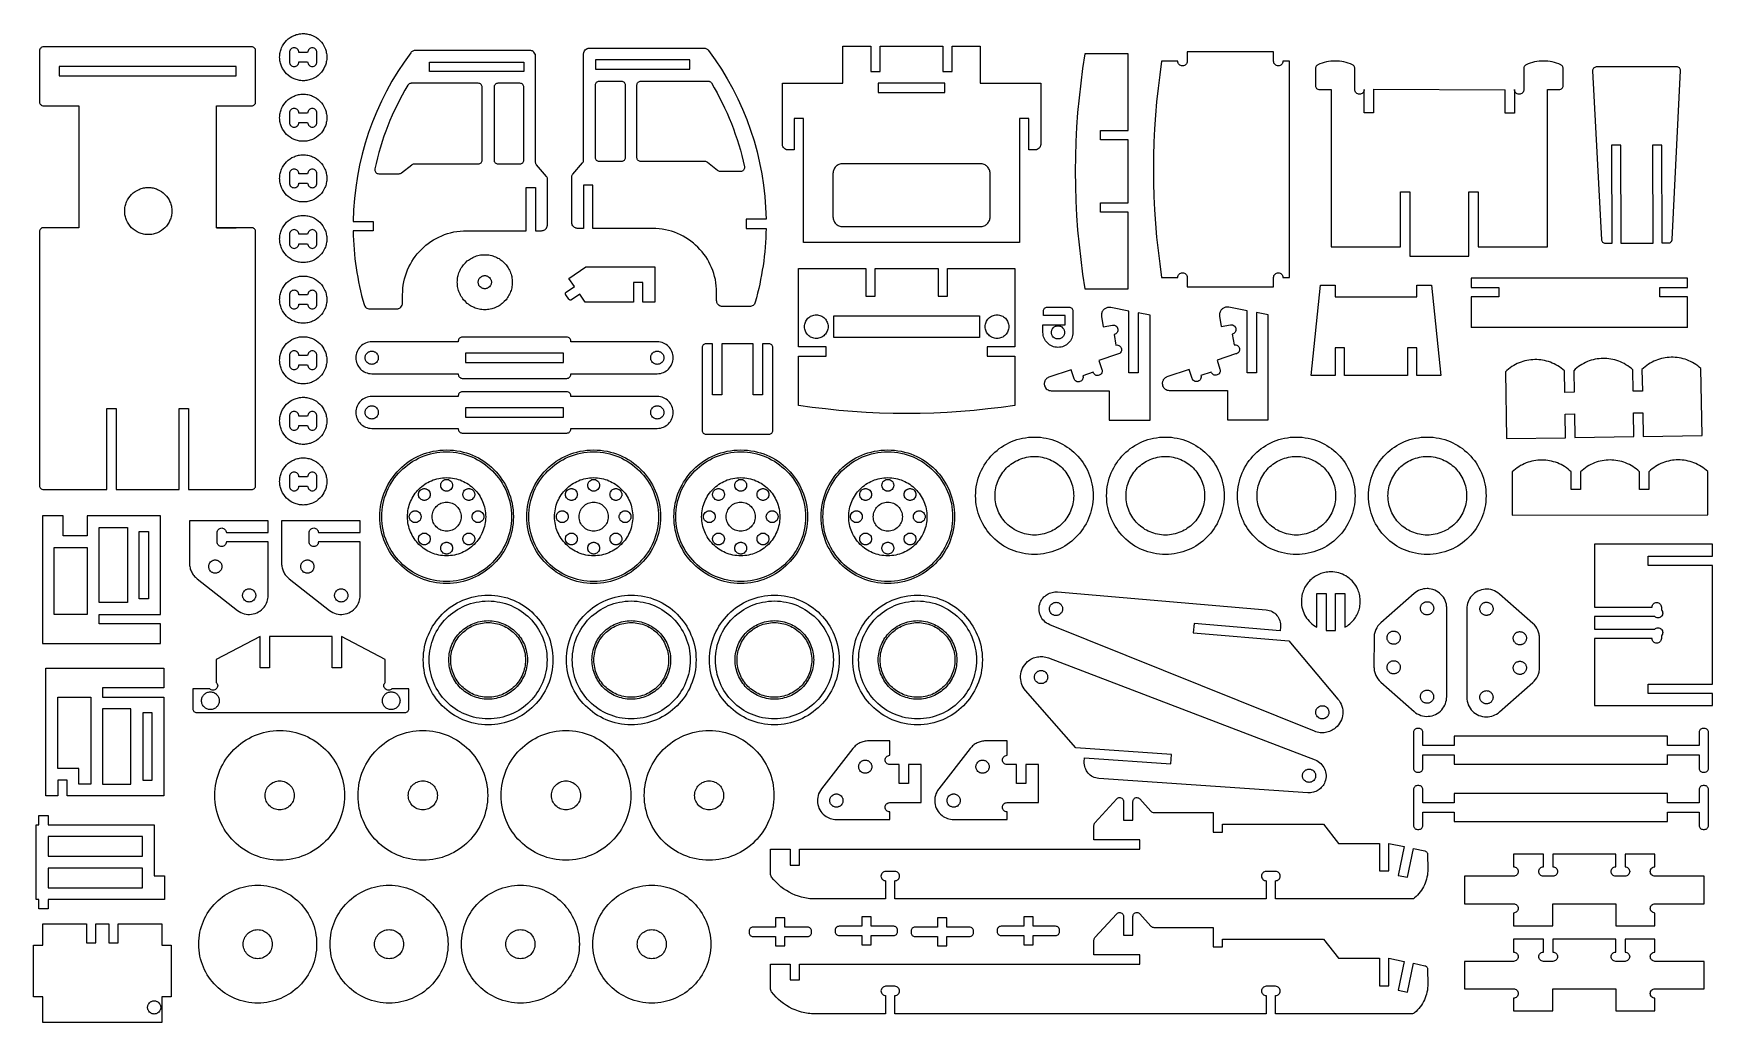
# Model space of a CAD drawing. Extents: x 9 to 509, y 40 to 335.
import ezdxf

# ---------------------------------------------------------------- set-up
doc = ezdxf.new("R2010")
doc.units = 0
doc.layers.get('0').update_dxf_attribs({"linetype": 'CONTINUOUS'})

msp = doc.modelspace()

# ---------------------------------------------------------------- linework, layer by layer
at = {"linetype": 'CONTINUOUS'}
for p, q in [((408.4, 318.39), (447.62, 318.23)), ((501.91, 247.46), (437.52, 247.46)), ((394.3, 157.18), (397.08, 157.18))]:
    msp.add_line(p, q, dxfattribs=at)
at = {"color": 7, "linetype": 'CONTINUOUS'}
for points in [[(11.01, 200.33), (11.03, 200.09), (11.1, 199.87), (11.21, 199.68), (11.35, 199.5), (11.52, 199.36), (11.72, 199.25), (11.94, 199.18), (12.18, 199.16), (12.18, 199.16), (12.18, 199.16), (31.05, 199.16), (31.05, 223.3), (33.83, 223.3), (33.83, 199.16), (52.57, 199.16), (52.57, 223.3), (55.35, 223.3), (55.35, 199.16), (74.22, 199.16), (74.46, 199.18), (74.68, 199.25), (74.88, 199.36), (75.05, 199.5), (75.19, 199.68), (75.3, 199.87), (75.37, 200.09), (75.39, 200.33), (75.39, 200.33), (75.39, 200.33), (75.39, 275.98), (75.39, 275.98), (75.37, 276.22), (75.3, 276.44), (75.19, 276.64), (75.05, 276.81), (74.88, 276.95), (74.68, 277.06), (74.46, 277.13), (74.22, 277.15), (74.22, 277.15), (74.22, 277.15), (63.69, 277.15), (63.69, 313.44), (74.22, 313.44), (74.46, 313.47), (74.68, 313.54), (74.88, 313.64), (75.05, 313.79), (75.19, 313.96), (75.3, 314.16), (75.37, 314.38), (75.39, 314.61), (75.39, 314.61), (75.39, 314.61), (75.39, 329.83), (75.39, 329.83), (75.37, 330.07), (75.3, 330.29), (75.19, 330.49), (75.05, 330.66), (74.88, 330.8), (74.68, 330.91), (74.46, 330.98), (74.22, 331), (74.22, 331), (74.22, 331), (12.18, 331), (12.18, 331), (11.94, 330.98), (11.72, 330.91), (11.52, 330.8), (11.35, 330.66), (11.21, 330.49), (11.1, 330.29), (11.03, 330.07), (11.01, 329.83), (11.01, 329.83), (11.01, 314.61), (11.03, 314.38), (11.1, 314.16), (11.21, 313.96), (11.35, 313.79), (11.52, 313.64), (11.72, 313.54), (11.94, 313.47), (12.18, 313.44), (12.18, 313.44), (12.18, 313.44), (22.71, 313.44), (22.71, 277.15), (12.18, 277.15), (12.18, 277.15), (11.94, 277.13), (11.72, 277.06), (11.52, 276.95), (11.35, 276.81), (11.21, 276.64), (11.1, 276.44), (11.03, 276.22), (11.01, 275.98), (11.01, 275.98), (11.01, 200.33), (11.01, 200.33)], [(96.58, 327.94), (96.57, 327.58), (96.55, 327.23), (96.5, 326.87), (96.44, 326.53), (96.36, 326.19), (96.27, 325.86), (96.16, 325.53), (96.03, 325.21), (95.74, 324.6), (95.38, 324.02), (94.98, 323.48), (94.53, 322.98), (94.03, 322.52), (93.49, 322.12), (92.91, 321.77), (92.29, 321.47), (91.98, 321.35), (91.65, 321.24), (91.32, 321.14), (90.98, 321.06), (90.63, 321), (90.28, 320.96), (89.92, 320.93), (89.56, 320.92), (89.56, 320.92), (89.56, 320.92), (89.2, 320.93), (88.84, 320.96), (88.49, 321), (88.15, 321.06), (87.81, 321.14), (87.47, 321.24), (87.15, 321.35), (86.83, 321.47), (86.21, 321.77), (85.64, 322.12), (85.09, 322.53), (84.6, 322.98), (84.14, 323.48), (83.74, 324.02), (83.39, 324.6), (83.09, 325.21), (82.96, 325.53), (82.85, 325.86), (82.76, 326.19), (82.68, 326.53), (82.62, 326.87), (82.57, 327.23), (82.55, 327.58), (82.54, 327.94), (82.54, 327.94), (82.54, 327.94), (82.55, 328.31), (82.58, 328.66), (82.62, 329.01), (82.68, 329.36), (82.76, 329.7), (82.85, 330.03), (82.96, 330.36), (83.09, 330.68), (83.39, 331.29), (83.74, 331.87), (84.14, 332.41), (84.6, 332.91), (85.09, 333.36), (85.64, 333.76), (86.21, 334.12), (86.83, 334.41), (87.15, 334.54), (87.47, 334.65), (87.81, 334.74), (88.15, 334.82), (88.49, 334.88), (88.84, 334.93), (89.2, 334.95), (89.56, 334.96), (89.56, 334.96), (89.56, 334.96), (89.92, 334.95), (90.28, 334.93), (90.63, 334.88), (90.98, 334.82), (91.32, 334.74), (91.65, 334.65), (91.98, 334.54), (92.29, 334.41), (92.91, 334.12), (93.49, 333.76), (94.03, 333.36), (94.53, 332.91), (94.98, 332.41), (95.38, 331.87), (95.74, 331.29), (96.03, 330.68), (96.16, 330.36), (96.27, 330.03), (96.36, 329.7), (96.44, 329.36), (96.5, 329.01), (96.55, 328.66), (96.57, 328.3), (96.58, 327.94), (96.58, 327.94), (96.58, 327.94)], [(85.46, 326.55), (85.49, 326.27), (85.57, 326.01), (85.7, 325.78), (85.87, 325.57), (86.08, 325.4), (86.31, 325.27), (86.57, 325.19), (86.85, 325.16), (87.13, 325.19), (87.39, 325.27), (87.63, 325.4), (87.84, 325.57), (88.01, 325.78), (88.13, 326.01), (88.22, 326.27), (88.24, 326.55), (88.24, 326.55), (90.88, 326.55), (90.88, 326.55), (90.91, 326.27), (90.99, 326.01), (91.12, 325.78), (91.29, 325.57), (91.49, 325.4), (91.73, 325.27), (91.99, 325.19), (92.27, 325.16), (92.55, 325.19), (92.81, 325.27), (93.05, 325.4), (93.25, 325.57), (93.42, 325.78), (93.55, 326.01), (93.63, 326.27), (93.66, 326.55), (93.66, 326.55), (93.66, 329.33), (93.66, 329.33), (93.63, 329.61), (93.55, 329.87), (93.42, 330.11), (93.25, 330.32), (93.05, 330.49), (92.81, 330.61), (92.55, 330.7), (92.27, 330.72), (91.99, 330.7), (91.73, 330.61), (91.49, 330.49), (91.29, 330.32), (91.12, 330.11), (90.99, 329.87), (90.91, 329.61), (90.88, 329.33), (90.88, 329.33), (90.88, 329.33), (88.24, 329.33), (88.24, 329.33), (88.22, 329.61), (88.13, 329.87), (88.01, 330.11), (87.84, 330.32), (87.63, 330.49), (87.39, 330.61), (87.13, 330.7), (86.85, 330.72), (86.57, 330.7), (86.31, 330.61), (86.08, 330.49), (85.87, 330.32), (85.7, 330.11), (85.57, 329.87), (85.49, 329.61), (85.46, 329.33), (85.46, 329.33), (85.46, 329.33), (85.46, 326.55), (85.46, 326.55)], [(184.75, 276.93), (175.86, 276.93), (175.86, 289.81), (173.08, 289.81), (173.08, 276.93), (171.33, 276.93), (171.33, 276.93), (171.15, 276.94), (170.97, 276.97), (170.8, 277.01), (170.64, 277.07), (170.34, 277.23), (170.09, 277.45), (169.87, 277.71), (169.71, 278.01), (169.65, 278.17), (169.61, 278.33), (169.58, 278.51), (169.57, 278.69), (169.57, 278.69), (169.57, 278.69), (169.57, 292.35), (169.57, 292.35), (169.59, 292.56), (169.64, 292.76), (169.73, 292.94), (169.86, 293.11), (169.86, 293.11), (172.8, 296.5), (172.92, 296.67), (173.01, 296.86), (173.06, 297.06), (173.08, 297.27), (173.08, 328.88), (173.08, 328.88), (173.09, 329.06), (173.12, 329.24), (173.16, 329.4), (173.22, 329.56), (173.38, 329.86), (173.6, 330.12), (173.86, 330.34), (174.16, 330.5), (174.32, 330.56), (174.48, 330.6), (174.66, 330.63), (174.84, 330.64), (174.84, 330.64), (174.84, 330.64), (208.89, 330.64), (208.89, 330.64), (209.1, 330.62), (209.3, 330.59), (209.5, 330.53), (209.68, 330.45), (209.86, 330.35), (210.02, 330.23), (210.17, 330.09), (210.3, 329.93), (210.3, 329.93), (212.28, 327.17), (214.14, 324.35), (215.89, 321.46), (217.52, 318.51), (219.03, 315.5), (220.42, 312.44), (221.69, 309.33), (222.83, 306.17), (223.86, 302.98), (224.75, 299.74), (225.52, 296.47), (226.17, 293.16), (226.68, 289.83), (227.07, 286.48), (227.32, 283.11), (227.44, 279.71), (227.44, 279.71), (221.52, 279.71), (221.52, 276.93), (227.44, 276.93), (227.44, 276.93), (227.41, 275.54), (227.35, 274.14), (227.27, 272.75), (227.17, 271.36), (227.05, 269.97), (226.9, 268.59), (226.73, 267.2), (226.54, 265.82), (226.33, 264.45), (226.09, 263.07), (225.83, 261.7), (225.55, 260.34), (225.25, 258.98), (224.93, 257.62), (224.58, 256.27), (224.21, 254.92), (224.21, 254.92), (224.11, 254.65), (223.97, 254.4), (223.79, 254.18), (223.58, 254), (223.35, 253.85), (223.09, 253.73), (222.81, 253.67), (222.52, 253.64), (222.52, 253.64), (214.48, 253.64), (214.3, 253.65), (214.12, 253.68), (213.96, 253.72), (213.79, 253.78), (213.5, 253.94), (213.24, 254.16), (213.02, 254.42), (212.86, 254.71), (212.8, 254.88), (212.76, 255.04), (212.73, 255.22), (212.72, 255.4), (212.72, 255.4), (212.72, 255.4), (212.72, 257.85), (212.72, 257.85), (212.7, 258.83), (212.62, 259.8), (212.5, 260.75), (212.33, 261.69), (212.12, 262.62), (211.86, 263.52), (211.56, 264.41), (211.22, 265.28), (210.84, 266.12), (210.42, 266.94), (209.96, 267.74), (209.46, 268.52), (208.93, 269.27), (208.36, 269.99), (207.76, 270.68), (207.13, 271.34), (206.47, 271.98), (205.78, 272.58), (205.05, 273.14), (204.31, 273.67), (203.53, 274.17), (202.73, 274.63), (201.91, 275.05), (201.06, 275.43), (200.2, 275.78), (199.31, 276.08), (198.41, 276.33), (197.48, 276.55), (196.54, 276.71), (195.59, 276.83), (194.62, 276.91), (193.64, 276.93), (193.64, 276.93), (193.64, 276.93), (184.75, 276.93), (184.75, 276.93)], [(238.59, 272.78), (238.59, 309.66), (235.81, 309.66), (235.81, 300.29), (234.06, 300.29), (233.88, 300.3), (233.7, 300.33), (233.54, 300.37), (233.37, 300.43), (233.08, 300.59), (232.82, 300.81), (232.6, 301.06), (232.44, 301.36), (232.38, 301.52), (232.34, 301.69), (232.31, 301.87), (232.3, 302.05), (232.3, 302.05), (232.3, 302.05), (232.3, 320.19), (250.3, 320.19), (250.3, 331.17), (258.64, 331.17), (258.64, 323.7), (261.42, 323.7), (261.42, 331.17), (280.15, 331.17), (280.15, 323.7), (282.93, 323.7), (282.93, 331.17), (291.27, 331.17), (291.27, 320.19), (309.27, 320.19), (309.27, 302.05), (309.27, 302.05), (309.26, 301.87), (309.24, 301.69), (309.19, 301.52), (309.13, 301.36), (308.97, 301.06), (308.76, 300.81), (308.5, 300.59), (308.2, 300.43), (308.04, 300.37), (307.87, 300.33), (307.7, 300.3), (307.52, 300.29), (307.52, 300.29), (305.76, 300.29), (305.76, 309.66), (302.98, 309.66), (302.98, 272.78), (238.59, 272.78), (238.59, 272.78)], [(16.86, 322.37), (69.54, 322.37), (69.54, 325.15), (16.86, 325.15), (16.86, 322.37), (16.86, 322.37)], [(147.13, 276.25), (156.02, 276.25), (156.02, 289.13), (158.8, 289.13), (158.8, 276.25), (160.56, 276.25), (160.56, 276.25), (160.74, 276.26), (160.91, 276.29), (161.08, 276.33), (161.24, 276.39), (161.54, 276.55), (161.8, 276.77), (162.01, 277.02), (162.18, 277.32), (162.23, 277.48), (162.28, 277.65), (162.3, 277.83), (162.31, 278.01), (162.31, 278.01), (162.31, 278.01), (162.31, 291.67), (162.31, 291.67), (162.29, 291.87), (162.24, 292.07), (162.15, 292.26), (162.03, 292.43), (162.03, 292.43), (159.09, 295.82), (159.09, 295.82), (158.96, 295.99), (158.88, 296.18), (158.82, 296.38), (158.8, 296.59), (158.8, 296.59), (158.8, 328.2), (158.8, 328.2), (158.79, 328.38), (158.77, 328.55), (158.72, 328.72), (158.66, 328.88), (158.5, 329.18), (158.29, 329.44), (158.03, 329.65), (157.73, 329.82), (157.57, 329.87), (157.4, 329.92), (157.23, 329.94), (157.05, 329.95), (157.05, 329.95), (157.05, 329.95), (122.99, 329.95), (122.99, 329.95), (122.78, 329.94), (122.58, 329.91), (122.39, 329.85), (122.2, 329.77), (122.03, 329.67), (121.86, 329.55), (121.72, 329.41), (121.58, 329.25), (121.58, 329.25), (119.61, 326.49), (117.74, 323.67), (116, 320.78), (114.37, 317.83), (112.86, 314.82), (111.47, 311.76), (110.2, 308.65), (109.05, 305.49), (108.03, 302.29), (107.13, 299.06), (106.36, 295.79), (105.72, 292.48), (105.2, 289.15), (104.82, 285.8), (104.56, 282.42), (104.44, 279.03), (104.44, 279.03), (110.37, 279.03), (110.37, 276.25), (104.44, 276.25), (104.44, 276.25), (104.48, 274.86), (104.53, 273.46), (104.61, 272.07), (104.71, 270.68), (104.84, 269.29), (104.98, 267.9), (105.15, 266.52), (105.34, 265.14), (105.55, 263.76), (105.79, 262.39), (106.05, 261.02), (106.33, 259.66), (106.63, 258.29), (106.95, 256.94), (107.3, 255.59), (107.67, 254.24), (107.67, 254.24), (107.77, 253.97), (107.91, 253.72), (108.09, 253.5), (108.3, 253.31), (108.54, 253.16), (108.79, 253.05), (109.07, 252.98), (109.36, 252.96), (109.36, 252.96), (117.41, 252.96), (117.59, 252.97), (117.76, 252.99), (117.93, 253.04), (118.09, 253.1), (118.39, 253.26), (118.65, 253.47), (118.86, 253.73), (119.03, 254.03), (119.08, 254.19), (119.13, 254.36), (119.15, 254.54), (119.16, 254.72), (119.16, 254.72), (119.16, 254.72), (119.16, 257.17), (119.16, 257.17), (119.19, 258.15), (119.26, 259.12), (119.38, 260.07), (119.55, 261.01), (119.76, 261.94), (120.02, 262.84), (120.32, 263.73), (120.66, 264.59), (121.04, 265.44), (121.47, 266.26), (121.93, 267.06), (122.42, 267.84), (122.95, 268.58), (123.52, 269.31), (124.12, 270), (124.75, 270.66), (125.42, 271.29), (126.11, 271.89), (126.83, 272.46), (127.58, 272.99), (128.35, 273.49), (129.15, 273.95), (129.97, 274.37), (130.82, 274.75), (131.69, 275.09), (132.57, 275.39), (133.48, 275.65), (134.4, 275.86), (135.34, 276.03), (136.3, 276.15), (137.27, 276.23), (138.25, 276.25), (138.25, 276.25), (138.25, 276.25), (147.13, 276.25), (147.13, 276.25)], [(155.29, 325.05), (155.29, 323.66), (127.19, 323.66), (127.19, 326.44), (155.29, 326.44), (155.29, 325.05), (155.29, 325.05)], [(176.59, 325.73), (176.59, 324.34), (204.69, 324.34), (204.69, 327.12), (176.59, 327.12), (176.59, 325.73), (176.59, 325.73)], [(322.43, 258.97), (335.31, 258.97), (335.31, 281.8), (327.11, 281.8), (327.11, 284.58), (335.31, 284.58), (335.31, 303.31), (327.11, 303.31), (327.11, 306.09), (335.31, 306.09), (335.31, 328.92), (322.43, 328.92), (322.43, 328.92), (321.75, 324.57), (321.17, 320.21), (320.67, 315.85), (320.27, 311.47), (319.95, 307.1), (319.73, 302.71), (319.59, 298.33), (319.55, 293.94), (319.59, 289.56), (319.73, 285.17), (319.95, 280.79), (320.27, 276.41), (320.67, 272.04), (321.17, 267.67), (321.75, 263.32), (322.43, 258.97), (322.43, 258.97)], [(345.29, 262.33), (350.12, 262.33), (350.14, 262.61), (350.23, 262.87), (350.35, 263.11), (350.52, 263.31), (350.73, 263.48), (350.97, 263.61), (351.23, 263.69), (351.51, 263.72), (351.79, 263.69), (352.05, 263.61), (352.28, 263.48), (352.49, 263.31), (352.66, 263.11), (352.79, 262.87), (352.87, 262.61), (352.9, 262.33), (352.9, 262.33), (352.9, 262.33), (352.9, 259.55), (378.65, 259.55), (378.65, 262.33), (378.68, 262.61), (378.76, 262.87), (378.89, 263.11), (379.06, 263.31), (379.26, 263.48), (379.5, 263.61), (379.76, 263.69), (380.04, 263.72), (380.32, 263.69), (380.58, 263.61), (380.82, 263.48), (381.02, 263.31), (381.19, 263.11), (381.32, 262.87), (381.4, 262.61), (381.43, 262.33), (381.43, 262.33), (381.43, 262.33), (383.33, 262.33), (383.33, 326.71), (381.43, 326.71), (381.43, 326.71), (381.4, 326.43), (381.32, 326.17), (381.19, 325.94), (381.02, 325.73), (380.82, 325.56), (380.58, 325.43), (380.32, 325.35), (380.04, 325.32), (379.76, 325.35), (379.5, 325.43), (379.26, 325.56), (379.06, 325.73), (378.89, 325.94), (378.76, 326.17), (378.68, 326.43), (378.65, 326.71), (378.65, 326.71), (378.65, 329.49), (352.9, 329.49), (352.9, 326.71), (352.9, 326.71), (352.87, 326.43), (352.79, 326.17), (352.66, 325.94), (352.49, 325.73), (352.28, 325.56), (352.05, 325.43), (351.79, 325.35), (351.51, 325.32), (351.23, 325.35), (350.97, 325.43), (350.73, 325.56), (350.52, 325.73), (350.35, 325.94), (350.23, 326.17), (350.14, 326.43), (350.12, 326.71), (350.12, 326.71), (345.29, 326.71), (345.29, 326.71), (344.72, 322.71), (344.22, 318.7), (343.8, 314.68), (343.46, 310.65), (343.19, 306.62), (343, 302.59), (342.89, 298.56), (342.85, 294.52), (342.89, 290.48), (343, 286.45), (343.19, 282.42), (343.46, 278.39), (343.8, 274.37), (344.22, 270.35), (344.72, 266.33), (345.29, 262.33), (345.29, 262.33)], [(405.62, 318.31), (405.59, 318.03), (405.51, 317.77), (405.38, 317.53), (405.21, 317.33), (405.01, 317.16), (404.77, 317.03), (404.51, 316.95), (404.23, 316.92), (404.23, 316.92), (404.23, 316.92), (403.95, 316.95), (403.69, 317.03), (403.45, 317.16), (403.25, 317.33), (403.08, 317.53), (402.95, 317.77), (402.87, 318.03), (402.84, 318.31), (402.84, 318.31), (402.84, 318.31), (402.84, 324.61), (402.84, 324.61), (402.83, 324.78), (402.79, 324.94), (402.73, 325.1), (402.65, 325.24), (402.55, 325.37), (402.44, 325.49), (402.3, 325.59), (402.15, 325.67), (402.15, 325.67), (401.53, 325.94), (400.9, 326.16), (400.26, 326.36), (399.61, 326.51), (398.96, 326.64), (398.31, 326.72), (397.65, 326.78), (396.99, 326.79), (396.32, 326.78), (395.67, 326.72), (395.01, 326.64), (394.36, 326.51), (393.71, 326.36), (393.07, 326.16), (392.44, 325.94), (391.82, 325.67), (391.82, 325.67), (391.67, 325.59), (391.54, 325.49), (391.42, 325.37), (391.32, 325.24), (391.24, 325.1), (391.18, 324.94), (391.14, 324.78), (391.13, 324.61), (391.13, 324.61), (391.13, 319.48), (391.13, 319.48), (391.16, 319.25), (391.22, 319.03), (391.33, 318.83), (391.47, 318.65), (391.65, 318.51), (391.85, 318.4), (392.07, 318.34), (392.3, 318.31), (392.3, 318.31), (392.3, 318.31), (395.81, 318.31), (395.81, 271.49), (416.45, 271.49), (416.45, 287.87), (419.23, 287.87), (419.23, 268.71), (436.79, 268.71), (436.79, 287.87), (439.57, 287.87), (439.57, 271.49), (460.2, 271.49), (460.2, 318.31), (463.71, 318.31), (463.71, 318.31), (463.95, 318.34), (464.17, 318.4), (464.37, 318.51), (464.54, 318.65), (464.68, 318.83), (464.79, 319.03), (464.86, 319.25), (464.88, 319.48), (464.88, 319.48), (464.88, 319.48), (464.88, 324.61), (464.88, 324.61), (464.87, 324.78), (464.84, 324.94), (464.78, 325.1), (464.7, 325.24), (464.6, 325.37), (464.48, 325.49), (464.35, 325.59), (464.2, 325.67), (464.2, 325.67), (463.58, 325.94), (462.94, 326.16), (462.3, 326.36), (461.66, 326.51), (461.01, 326.64), (460.35, 326.72), (459.69, 326.78), (459.03, 326.79), (458.37, 326.78), (457.71, 326.72), (457.05, 326.64), (456.4, 326.51), (455.75, 326.36), (455.11, 326.16), (454.48, 325.94), (453.86, 325.67), (453.86, 325.67), (453.71, 325.59), (453.58, 325.49), (453.46, 325.37), (453.36, 325.24), (453.28, 325.1), (453.22, 324.94), (453.19, 324.78), (453.18, 324.61), (453.18, 324.61), (453.18, 318.31), (453.18, 318.31), (453.15, 318.03), (453.07, 317.77), (452.94, 317.53), (452.77, 317.33), (452.56, 317.16), (452.33, 317.03), (452.07, 316.95), (451.79, 316.92), (451.79, 316.92), (451.79, 316.92), (451.51, 316.95), (451.25, 317.03), (451.01, 317.16), (450.8, 317.33), (450.63, 317.53), (450.51, 317.77), (450.42, 318.03), (450.4, 318.31), (450.4, 318.31), (450.4, 318.31)], [(476.4, 273.56), (473.78, 323.91), (473.78, 323.91), (473.79, 324.14), (473.85, 324.36), (473.94, 324.56), (474.07, 324.74), (474.24, 324.89), (474.43, 325), (474.64, 325.08), (474.87, 325.12), (474.92, 325.12), (474.92, 325.12), (498.65, 325.18), (498.65, 325.18), (498.88, 325.16), (499.1, 325.09), (499.29, 324.99), (499.47, 324.85), (499.61, 324.68), (499.71, 324.48), (499.78, 324.27), (499.8, 324.04), (499.8, 323.98), (499.8, 323.98), (497.27, 273.61), (497.27, 273.61), (497.24, 273.38), (497.17, 273.17), (497.05, 272.98), (496.91, 272.82), (496.74, 272.68), (496.55, 272.58), (496.33, 272.52), (496.11, 272.49), (496.11, 272.49), (494.35, 272.49), (494.27, 301.76), (491.49, 301.75), (491.57, 272.48), (482.2, 272.46), (482.12, 301.72), (479.34, 301.72), (479.42, 272.45), (477.57, 272.45), (477.57, 272.45), (477.34, 272.47), (477.13, 272.53), (476.93, 272.63), (476.76, 272.77), (476.62, 272.93), (476.51, 273.12), (476.43, 273.33), (476.4, 273.56), (476.4, 273.56)], [(112.05, 293.22), (118.15, 293.22), (118.15, 293.22), (118.34, 293.24), (118.54, 293.29), (118.72, 293.37), (118.88, 293.48), (118.88, 293.48), (121.87, 295.89), (121.87, 295.89), (122.03, 296), (122.21, 296.09), (122.4, 296.13), (122.6, 296.15), (122.6, 296.15), (141.72, 296.15), (141.72, 296.15), (141.95, 296.18), (142.17, 296.24), (142.37, 296.35), (142.55, 296.49), (142.69, 296.67), (142.8, 296.87), (142.87, 297.09), (142.89, 297.32), (142.89, 297.32), (142.89, 297.32), (142.89, 318.98), (142.89, 318.98), (142.87, 319.22), (142.8, 319.44), (142.69, 319.63), (142.55, 319.81), (142.37, 319.95), (142.17, 320.06), (141.95, 320.13), (141.72, 320.15), (141.72, 320.15), (141.72, 320.15), (121.73, 320.15), (121.73, 320.15), (121.58, 320.14), (121.43, 320.11), (121.29, 320.06), (121.15, 320), (121.03, 319.92), (120.91, 319.82), (120.81, 319.71), (120.73, 319.58), (120.73, 319.58), (119.87, 318.13), (119.05, 316.66), (118.26, 315.17), (117.5, 313.67), (116.77, 312.15), (116.08, 310.62), (115.41, 309.07), (114.78, 307.52), (114.18, 305.94), (113.61, 304.36), (113.08, 302.77), (112.58, 301.16), (112.11, 299.54), (111.67, 297.92), (111.27, 296.28), (110.9, 294.63), (110.9, 294.63), (110.88, 294.4), (110.9, 294.17), (110.96, 293.95), (111.07, 293.75), (111.21, 293.58), (111.38, 293.43), (111.58, 293.32), (111.8, 293.25), (112.05, 293.22), (112.05, 293.22)], [(147.57, 296.15), (154.12, 296.15), (154.35, 296.18), (154.57, 296.24), (154.77, 296.35), (154.95, 296.49), (155.09, 296.67), (155.2, 296.87), (155.27, 297.09), (155.29, 297.32), (155.29, 297.32), (155.29, 318.98), (155.29, 318.98), (155.27, 319.22), (155.2, 319.44), (155.09, 319.63), (154.95, 319.81), (154.77, 319.95), (154.57, 320.06), (154.35, 320.13), (154.12, 320.15), (154.12, 320.15), (154.12, 320.15), (147.57, 320.15), (147.57, 320.15), (147.34, 320.13), (147.12, 320.06), (146.92, 319.95), (146.74, 319.81), (146.6, 319.63), (146.49, 319.44), (146.43, 319.22), (146.4, 318.98), (146.4, 318.98), (146.4, 318.98), (146.4, 297.32), (146.4, 297.32), (146.43, 297.09), (146.49, 296.87), (146.6, 296.67), (146.74, 296.49), (146.92, 296.35), (147.12, 296.24), (147.34, 296.18), (147.57, 296.15), (147.57, 296.15), (147.57, 296.15)], [(184.31, 296.83), (177.77, 296.83), (177.77, 296.83), (177.53, 296.86), (177.31, 296.93), (177.11, 297.03), (176.94, 297.18), (176.79, 297.35), (176.69, 297.55), (176.62, 297.77), (176.59, 298), (176.59, 298), (176.59, 298), (176.59, 319.66), (176.59, 319.66), (176.62, 319.9), (176.69, 320.12), (176.79, 320.32), (176.94, 320.49), (177.11, 320.63), (177.31, 320.74), (177.53, 320.81), (177.77, 320.83), (177.77, 320.83), (177.77, 320.83), (184.31, 320.83), (184.31, 320.83), (184.55, 320.81), (184.77, 320.74), (184.97, 320.63), (185.14, 320.49), (185.28, 320.32), (185.39, 320.12), (185.46, 319.9), (185.48, 319.66), (185.48, 319.66), (185.48, 319.66), (185.48, 298), (185.48, 298), (185.46, 297.77), (185.39, 297.55), (185.28, 297.35), (185.14, 297.18), (184.97, 297.03), (184.77, 296.93), (184.55, 296.86), (184.31, 296.83), (184.31, 296.83), (184.31, 296.83)], [(219.84, 293.9), (213.74, 293.9), (213.74, 293.9), (213.54, 293.92), (213.35, 293.97), (213.17, 294.05), (213, 294.16), (213, 294.16), (210.02, 296.57), (210.02, 296.57), (209.85, 296.69), (209.67, 296.77), (209.48, 296.82), (209.28, 296.83), (209.28, 296.83), (190.17, 296.83), (189.93, 296.86), (189.71, 296.93), (189.51, 297.03), (189.34, 297.18), (189.19, 297.35), (189.09, 297.55), (189.02, 297.77), (188.99, 298), (188.99, 298), (188.99, 298), (188.99, 319.66), (188.99, 319.66), (189.02, 319.9), (189.09, 320.12), (189.19, 320.32), (189.34, 320.49), (189.51, 320.63), (189.71, 320.74), (189.93, 320.81), (190.17, 320.83), (190.17, 320.83), (190.17, 320.83), (210.15, 320.83), (210.15, 320.83), (210.31, 320.82), (210.45, 320.79), (210.6, 320.74), (210.73, 320.68), (210.85, 320.6), (210.97, 320.5), (211.07, 320.39), (211.16, 320.26), (211.16, 320.26), (212.01, 318.81), (212.83, 317.34), (213.62, 315.85), (214.38, 314.35), (215.11, 312.83), (215.81, 311.3), (216.47, 309.76), (217.1, 308.2), (217.7, 306.63), (218.27, 305.04), (218.8, 303.45), (219.31, 301.84), (219.78, 300.23), (220.21, 298.6), (220.61, 296.96), (220.98, 295.32), (220.98, 295.32), (221.01, 295.08), (220.99, 294.85), (220.92, 294.63), (220.82, 294.44), (220.68, 294.26), (220.51, 294.11), (220.31, 294), (220.08, 293.93), (219.84, 293.9), (219.84, 293.9)], [(260.84, 317.41), (280.74, 317.41), (280.74, 320.19), (260.84, 320.19), (260.84, 317.41), (260.84, 317.41)], [(96.58, 309.89), (96.57, 309.52), (96.55, 309.17), (96.5, 308.82), (96.44, 308.47), (96.36, 308.13), (96.27, 307.8), (96.16, 307.47), (96.03, 307.15), (95.74, 306.54), (95.38, 305.96), (94.98, 305.42), (94.53, 304.92), (94.03, 304.47), (93.49, 304.06), (92.91, 303.71), (92.29, 303.42), (91.98, 303.29), (91.65, 303.18), (91.32, 303.09), (90.98, 303.01), (90.63, 302.95), (90.28, 302.9), (89.92, 302.87), (89.56, 302.87), (89.56, 302.87), (89.56, 302.87), (89.2, 302.88), (88.84, 302.9), (88.49, 302.95), (88.15, 303.01), (87.81, 303.09), (87.47, 303.18), (87.15, 303.29), (86.83, 303.42), (86.21, 303.71), (85.64, 304.06), (85.09, 304.47), (84.6, 304.92), (84.14, 305.42), (83.74, 305.96), (83.39, 306.54), (83.09, 307.15), (82.96, 307.47), (82.85, 307.8), (82.76, 308.13), (82.68, 308.47), (82.62, 308.82), (82.57, 309.17), (82.55, 309.52), (82.54, 309.89), (82.54, 309.89), (82.54, 309.89), (82.55, 310.25), (82.58, 310.6), (82.62, 310.96), (82.68, 311.3), (82.76, 311.64), (82.85, 311.97), (82.96, 312.3), (83.09, 312.62), (83.39, 313.23), (83.74, 313.81), (84.14, 314.35), (84.6, 314.85), (85.09, 315.3), (85.64, 315.71), (86.21, 316.06), (86.83, 316.36), (87.15, 316.48), (87.47, 316.59), (87.81, 316.69), (88.15, 316.77), (88.49, 316.83), (88.84, 316.87), (89.2, 316.9), (89.56, 316.91), (89.56, 316.91), (89.56, 316.91), (89.92, 316.9), (90.28, 316.87), (90.63, 316.83), (90.98, 316.77), (91.32, 316.69), (91.65, 316.59), (91.98, 316.48), (92.29, 316.36), (92.91, 316.06), (93.49, 315.71), (94.03, 315.31), (94.53, 314.85), (94.98, 314.35), (95.38, 313.81), (95.74, 313.23), (96.03, 312.62), (96.16, 312.3), (96.27, 311.98), (96.36, 311.64), (96.44, 311.3), (96.5, 310.96), (96.55, 310.6), (96.57, 310.25), (96.58, 309.89), (96.58, 309.89), (96.58, 309.89)], [(408.4, 318.39), (408.4, 311.37), (405.62, 311.37), (405.62, 318.31)], [(450.4, 318.31), (450.4, 311.29), (447.62, 311.29), (447.62, 318.23)], [(85.46, 308.5), (85.49, 308.22), (85.57, 307.96), (85.7, 307.72), (85.87, 307.51), (86.08, 307.34), (86.31, 307.22), (86.57, 307.13), (86.85, 307.11), (87.13, 307.13), (87.39, 307.22), (87.63, 307.34), (87.84, 307.51), (88.01, 307.72), (88.13, 307.96), (88.22, 308.22), (88.24, 308.5), (88.24, 308.5), (90.88, 308.5), (90.91, 308.22), (90.99, 307.96), (91.12, 307.72), (91.29, 307.51), (91.49, 307.34), (91.73, 307.22), (91.99, 307.13), (92.27, 307.11), (92.55, 307.13), (92.81, 307.22), (93.05, 307.34), (93.25, 307.51), (93.42, 307.72), (93.55, 307.96), (93.63, 308.22), (93.66, 308.5), (93.66, 308.5), (93.66, 311.28), (93.66, 311.28), (93.63, 311.56), (93.55, 311.82), (93.42, 312.05), (93.25, 312.26), (93.05, 312.43), (92.81, 312.56), (92.55, 312.64), (92.27, 312.67), (91.99, 312.64), (91.73, 312.56), (91.49, 312.43), (91.29, 312.26), (91.12, 312.05), (90.99, 311.82), (90.91, 311.56), (90.88, 311.28), (90.88, 311.28), (90.88, 311.28), (88.24, 311.28), (88.24, 311.28), (88.22, 311.56), (88.13, 311.82), (88.01, 312.05), (87.84, 312.26), (87.63, 312.43), (87.39, 312.56), (87.13, 312.64), (86.85, 312.67), (86.57, 312.64), (86.31, 312.56), (86.08, 312.43), (85.87, 312.26), (85.7, 312.05), (85.57, 311.82), (85.49, 311.56), (85.46, 311.28), (85.46, 311.28), (85.46, 311.28), (85.46, 308.5), (85.46, 308.5)], [(96.58, 291.83), (96.57, 291.47), (96.55, 291.11), (96.5, 290.76), (96.44, 290.42), (96.36, 290.08), (96.27, 289.74), (96.16, 289.42), (96.03, 289.1), (95.74, 288.48), (95.38, 287.91), (94.98, 287.36), (94.53, 286.87), (94.03, 286.41), (93.49, 286.01), (92.91, 285.66), (92.29, 285.36), (91.98, 285.23), (91.65, 285.12), (91.32, 285.03), (90.98, 284.95), (90.63, 284.89), (90.28, 284.84), (89.92, 284.82), (89.56, 284.81), (89.56, 284.81), (89.56, 284.81), (89.2, 284.82), (88.84, 284.85), (88.49, 284.89), (88.15, 284.95), (87.81, 285.03), (87.47, 285.12), (87.15, 285.23), (86.83, 285.36), (86.21, 285.66), (85.64, 286.01), (85.09, 286.41), (84.6, 286.87), (84.14, 287.36), (83.74, 287.91), (83.39, 288.48), (83.09, 289.1), (82.96, 289.42), (82.85, 289.74), (82.76, 290.08), (82.68, 290.42), (82.62, 290.76), (82.57, 291.11), (82.55, 291.47), (82.54, 291.83), (82.54, 291.83), (82.54, 291.83), (82.55, 292.19), (82.58, 292.55), (82.62, 292.9), (82.68, 293.25), (82.76, 293.59), (82.85, 293.92), (82.96, 294.25), (83.09, 294.56), (83.39, 295.18), (83.74, 295.76), (84.14, 296.3), (84.6, 296.8), (85.09, 297.25), (85.64, 297.65), (86.21, 298.01), (86.83, 298.3), (87.15, 298.43), (87.47, 298.54), (87.81, 298.63), (88.15, 298.71), (88.49, 298.77), (88.84, 298.82), (89.2, 298.84), (89.56, 298.85), (89.56, 298.85), (89.56, 298.85), (89.92, 298.84), (90.28, 298.82), (90.63, 298.77), (90.98, 298.71), (91.32, 298.63), (91.65, 298.54), (91.98, 298.43), (92.29, 298.3), (92.91, 298.01), (93.49, 297.65), (94.03, 297.25), (94.53, 296.8), (94.98, 296.3), (95.38, 295.76), (95.74, 295.18), (96.03, 294.56), (96.16, 294.25), (96.27, 293.92), (96.36, 293.59), (96.44, 293.25), (96.5, 292.9), (96.55, 292.55), (96.57, 292.19), (96.58, 291.83), (96.58, 291.83), (96.58, 291.83)], [(250.3, 277.46), (291.27, 277.46), (291.57, 277.48), (291.86, 277.52), (292.14, 277.6), (292.41, 277.69), (292.67, 277.82), (292.91, 277.96), (293.13, 278.13), (293.34, 278.32), (293.53, 278.53), (293.7, 278.75), (293.85, 279), (293.97, 279.25), (294.07, 279.52), (294.14, 279.8), (294.18, 280.09), (294.2, 280.39), (294.2, 280.39), (294.2, 293.27), (294.2, 293.27), (294.18, 293.57), (294.14, 293.86), (294.07, 294.14), (293.97, 294.41), (293.85, 294.66), (293.7, 294.9), (293.53, 295.13), (293.34, 295.34), (293.13, 295.53), (292.91, 295.69), (292.67, 295.84), (292.41, 295.96), (292.14, 296.06), (291.86, 296.13), (291.57, 296.18), (291.27, 296.19), (291.27, 296.19), (291.27, 296.19), (250.3, 296.19), (250.3, 296.19), (250, 296.18), (249.71, 296.13), (249.43, 296.06), (249.16, 295.96), (248.91, 295.84), (248.66, 295.69), (248.44, 295.53), (248.23, 295.34), (248.04, 295.13), (247.87, 294.9), (247.73, 294.66), (247.6, 294.41), (247.51, 294.14), (247.43, 293.86), (247.39, 293.57), (247.37, 293.27), (247.37, 293.27), (247.37, 293.27), (247.37, 280.39), (247.37, 280.39), (247.39, 280.09), (247.43, 279.8), (247.51, 279.52), (247.6, 279.25), (247.73, 279), (247.87, 278.75), (248.04, 278.53), (248.23, 278.32), (248.44, 278.13), (248.66, 277.96), (248.91, 277.82), (249.16, 277.69), (249.43, 277.6), (249.71, 277.52), (250, 277.48), (250.3, 277.46), (250.3, 277.46), (250.3, 277.46)], [(85.46, 290.44), (85.49, 290.16), (85.57, 289.9), (85.7, 289.66), (85.87, 289.46), (86.08, 289.29), (86.31, 289.16), (86.57, 289.08), (86.85, 289.05), (87.13, 289.08), (87.39, 289.16), (87.63, 289.29), (87.84, 289.46), (88.01, 289.66), (88.13, 289.9), (88.22, 290.16), (88.24, 290.44), (88.24, 290.44), (90.88, 290.44), (90.91, 290.16), (90.99, 289.9), (91.12, 289.66), (91.29, 289.46), (91.49, 289.29), (91.73, 289.16), (91.99, 289.08), (92.27, 289.05), (92.55, 289.08), (92.81, 289.16), (93.05, 289.29), (93.25, 289.46), (93.42, 289.66), (93.55, 289.9), (93.63, 290.16), (93.66, 290.44), (93.66, 290.44), (93.66, 293.22), (93.66, 293.22), (93.63, 293.5), (93.55, 293.76), (93.42, 294), (93.25, 294.2), (93.05, 294.37), (92.81, 294.5), (92.55, 294.58), (92.27, 294.61), (91.99, 294.58), (91.73, 294.5), (91.49, 294.37), (91.29, 294.2), (91.12, 294), (90.99, 293.76), (90.91, 293.5), (90.88, 293.22), (90.88, 293.22), (90.88, 293.22), (88.24, 293.22), (88.24, 293.22), (88.22, 293.5), (88.13, 293.76), (88.01, 294), (87.84, 294.2), (87.63, 294.37), (87.39, 294.5), (87.13, 294.58), (86.85, 294.61), (86.57, 294.58), (86.31, 294.5), (86.08, 294.37), (85.87, 294.2), (85.7, 294), (85.57, 293.76), (85.49, 293.5), (85.46, 293.22), (85.46, 293.22), (85.46, 293.22), (85.46, 290.44), (85.46, 290.44)], [(50.43, 282.09), (50.42, 281.73), (50.39, 281.37), (50.35, 281.02), (50.28, 280.68), (50.21, 280.34), (50.11, 280), (50, 279.68), (49.87, 279.36), (49.58, 278.74), (49.23, 278.16), (48.82, 277.62), (48.37, 277.12), (47.87, 276.67), (47.33, 276.27), (46.75, 275.91), (46.14, 275.62), (45.82, 275.49), (45.49, 275.38), (45.16, 275.29), (44.82, 275.21), (44.47, 275.15), (44.12, 275.1), (43.76, 275.08), (43.4, 275.07), (43.4, 275.07), (43.4, 275.07), (43.04, 275.08), (42.69, 275.1), (42.33, 275.15), (41.99, 275.21), (41.65, 275.29), (41.31, 275.38), (40.99, 275.49), (40.67, 275.62), (40.06, 275.91), (39.48, 276.27), (38.94, 276.67), (38.44, 277.12), (37.98, 277.62), (37.58, 278.16), (37.23, 278.74), (36.93, 279.36), (36.8, 279.68), (36.69, 280), (36.6, 280.34), (36.52, 280.68), (36.46, 281.02), (36.42, 281.37), (36.39, 281.73), (36.38, 282.09), (36.38, 282.09), (36.38, 282.09), (36.39, 282.45), (36.42, 282.81), (36.46, 283.16), (36.52, 283.51), (36.6, 283.85), (36.69, 284.18), (36.81, 284.51), (36.93, 284.82), (37.23, 285.44), (37.58, 286.02), (37.98, 286.56), (38.44, 287.06), (38.94, 287.51), (39.48, 287.91), (40.06, 288.27), (40.67, 288.56), (40.99, 288.69), (41.31, 288.8), (41.65, 288.89), (41.99, 288.97), (42.33, 289.03), (42.69, 289.08), (43.04, 289.1), (43.4, 289.11), (43.4, 289.11), (43.4, 289.11), (43.77, 289.1), (44.12, 289.08), (44.47, 289.03), (44.82, 288.97), (45.16, 288.89), (45.49, 288.8), (45.82, 288.69), (46.14, 288.56), (46.75, 288.27), (47.33, 287.91), (47.87, 287.51), (48.37, 287.06), (48.82, 286.56), (49.23, 286.02), (49.58, 285.44), (49.87, 284.82), (50, 284.51), (50.11, 284.18), (50.2, 283.85), (50.28, 283.51), (50.34, 283.16), (50.39, 282.81), (50.42, 282.45), (50.43, 282.09), (50.43, 282.09), (50.43, 282.09)], [(96.58, 273.78), (96.57, 273.41), (96.55, 273.06), (96.5, 272.71), (96.44, 272.36), (96.36, 272.02), (96.27, 271.69), (96.16, 271.36), (96.03, 271.04), (95.74, 270.43), (95.38, 269.85), (94.98, 269.31), (94.53, 268.81), (94.03, 268.36), (93.49, 267.95), (92.91, 267.6), (92.29, 267.31), (91.98, 267.18), (91.65, 267.07), (91.32, 266.97), (90.98, 266.9), (90.63, 266.83), (90.28, 266.79), (89.92, 266.76), (89.56, 266.75), (89.56, 266.75), (89.56, 266.75), (89.2, 266.76), (88.84, 266.79), (88.49, 266.83), (88.15, 266.9), (87.81, 266.97), (87.47, 267.07), (87.15, 267.18), (86.83, 267.31), (86.21, 267.6), (85.64, 267.95), (85.09, 268.36), (84.6, 268.81), (84.14, 269.31), (83.74, 269.85), (83.39, 270.43), (83.09, 271.04), (82.96, 271.36), (82.85, 271.69), (82.76, 272.02), (82.68, 272.36), (82.62, 272.71), (82.57, 273.06), (82.55, 273.41), (82.54, 273.78), (82.54, 273.78), (82.54, 273.78), (82.55, 274.14), (82.58, 274.49), (82.62, 274.85), (82.68, 275.19), (82.76, 275.53), (82.85, 275.86), (82.96, 276.19), (83.09, 276.51), (83.39, 277.12), (83.74, 277.7), (84.14, 278.24), (84.6, 278.74), (85.09, 279.19), (85.64, 279.6), (86.21, 279.95), (86.83, 280.24), (87.15, 280.37), (87.47, 280.48), (87.81, 280.57), (88.15, 280.65), (88.49, 280.71), (88.84, 280.76), (89.2, 280.79), (89.56, 280.8), (89.56, 280.8), (89.56, 280.8), (89.92, 280.79), (90.28, 280.76), (90.63, 280.72), (90.98, 280.65), (91.32, 280.58), (91.65, 280.48), (91.98, 280.37), (92.29, 280.24), (92.91, 279.95), (93.49, 279.6), (94.03, 279.19), (94.53, 278.74), (94.98, 278.24), (95.38, 277.7), (95.74, 277.12), (96.03, 276.51), (96.16, 276.19), (96.27, 275.86), (96.36, 275.53), (96.44, 275.19), (96.5, 274.84), (96.55, 274.49), (96.57, 274.14), (96.58, 273.78), (96.58, 273.78), (96.58, 273.78)], [(63.69, 277.15), (69.54, 277.15)], [(85.46, 272.38), (85.49, 272.1), (85.57, 271.84), (85.7, 271.61), (85.87, 271.4), (86.08, 271.23), (86.31, 271.1), (86.57, 271.02), (86.85, 270.99), (87.13, 271.02), (87.39, 271.1), (87.63, 271.23), (87.84, 271.4), (88.01, 271.61), (88.13, 271.84), (88.22, 272.1), (88.24, 272.38), (88.24, 272.38), (90.88, 272.38), (90.88, 272.38), (90.91, 272.1), (90.99, 271.84), (91.12, 271.61), (91.29, 271.4), (91.49, 271.23), (91.73, 271.1), (91.99, 271.02), (92.27, 270.99), (92.55, 271.02), (92.81, 271.1), (93.05, 271.23), (93.25, 271.4), (93.42, 271.61), (93.55, 271.84), (93.63, 272.1), (93.66, 272.38), (93.66, 272.38), (93.66, 275.17), (93.66, 275.17), (93.63, 275.45), (93.55, 275.71), (93.42, 275.94), (93.25, 276.15), (93.05, 276.32), (92.81, 276.45), (92.55, 276.53), (92.27, 276.56), (91.99, 276.53), (91.73, 276.45), (91.49, 276.32), (91.29, 276.15), (91.12, 275.94), (90.99, 275.71), (90.91, 275.45), (90.88, 275.17), (90.88, 275.17), (88.24, 275.17), (88.24, 275.17), (88.22, 275.45), (88.13, 275.71), (88.01, 275.94), (87.84, 276.15), (87.63, 276.32), (87.39, 276.45), (87.13, 276.53), (86.85, 276.56), (86.57, 276.53), (86.31, 276.45), (86.08, 276.32), (85.87, 276.15), (85.7, 275.94), (85.57, 275.71), (85.49, 275.45), (85.46, 275.17), (85.46, 275.17), (85.46, 275.17), (85.46, 272.38), (85.46, 272.38)], [(151.85, 260.91), (151.84, 260.48), (151.8, 260.07), (151.75, 259.66), (151.68, 259.26), (151.59, 258.86), (151.48, 258.47), (151.35, 258.09), (151.2, 257.72), (151.04, 257.35), (150.86, 257), (150.66, 256.66), (150.45, 256.33), (150.22, 256), (149.98, 255.69), (149.45, 255.11), (148.86, 254.58), (148.55, 254.34), (148.23, 254.11), (147.9, 253.9), (147.56, 253.7), (147.2, 253.52), (146.84, 253.36), (146.47, 253.21), (146.09, 253.08), (145.7, 252.97), (145.3, 252.88), (144.9, 252.81), (144.49, 252.76), (144.07, 252.72), (143.65, 252.71), (143.65, 252.71), (143.65, 252.71), (143.23, 252.72), (142.81, 252.76), (142.4, 252.81), (142, 252.88), (141.6, 252.97), (141.21, 253.08), (140.83, 253.21), (140.46, 253.36), (140.1, 253.52), (139.75, 253.7), (139.4, 253.9), (139.07, 254.11), (138.75, 254.34), (138.44, 254.58), (137.86, 255.11), (137.33, 255.69), (137.09, 256), (136.86, 256.33), (136.64, 256.66), (136.45, 257), (136.27, 257.35), (136.1, 257.72), (135.96, 258.09), (135.83, 258.47), (135.72, 258.86), (135.63, 259.26), (135.55, 259.66), (135.5, 260.07), (135.47, 260.48), (135.46, 260.91), (135.46, 260.91), (135.46, 260.91), (135.47, 261.33), (135.5, 261.74), (135.55, 262.15), (135.63, 262.56), (135.72, 262.95), (135.83, 263.34), (135.96, 263.72), (136.1, 264.1), (136.27, 264.46), (136.45, 264.81), (136.64, 265.16), (136.86, 265.49), (137.09, 265.81), (137.33, 266.12), (137.86, 266.7), (138.44, 267.23), (138.75, 267.47), (139.07, 267.7), (139.4, 267.91), (139.75, 268.11), (140.1, 268.29), (140.46, 268.46), (140.83, 268.6), (141.21, 268.73), (141.6, 268.84), (142, 268.93), (142.4, 269.01), (142.81, 269.06), (143.23, 269.09), (143.65, 269.1), (143.65, 269.1), (143.65, 269.1), (144.07, 269.09), (144.49, 269.06), (144.9, 269.01), (145.3, 268.93), (145.7, 268.84), (146.09, 268.73), (146.47, 268.6), (146.84, 268.46), (147.2, 268.29), (147.56, 268.11), (147.9, 267.92), (148.23, 267.7), (148.56, 267.47), (148.86, 267.23), (149.45, 266.7), (149.98, 266.12), (150.22, 265.81), (150.45, 265.49), (150.66, 265.16), (150.86, 264.81), (151.04, 264.46), (151.2, 264.1), (151.35, 263.72), (151.48, 263.34), (151.59, 262.95), (151.68, 262.56), (151.75, 262.15), (151.8, 261.74), (151.83, 261.33), (151.85, 260.91), (151.85, 260.91), (151.85, 260.91)], [(194.28, 255), (190.77, 255), (190.77, 260.85), (187.99, 260.85), (187.99, 255), (173.57, 255), (171.93, 257.36), (169.52, 255.69), (169.42, 255.64), (169.31, 255.6), (169.2, 255.59), (169.08, 255.6), (168.98, 255.63), (168.88, 255.68), (168.79, 255.75), (168.71, 255.84), (168.71, 255.84), (168.71, 255.84), (167.79, 257.17), (167.79, 257.17), (167.73, 257.27), (167.7, 257.38), (167.69, 257.49), (167.7, 257.6), (167.73, 257.71), (167.78, 257.81), (167.85, 257.9), (167.94, 257.98), (167.94, 257.98), (167.94, 257.98), (170.35, 259.65), (168.71, 262.01), (173.79, 265.53), (194.28, 265.53), (194.28, 255), (194.28, 255)], [(96.58, 255.72), (96.57, 255.36), (96.55, 255), (96.5, 254.65), (96.44, 254.3), (96.36, 253.96), (96.27, 253.63), (96.16, 253.3), (96.03, 252.99), (95.74, 252.37), (95.38, 251.79), (94.98, 251.25), (94.53, 250.75), (94.03, 250.3), (93.49, 249.9), (92.91, 249.54), (92.29, 249.25), (91.98, 249.12), (91.65, 249.01), (91.32, 248.92), (90.98, 248.84), (90.63, 248.78), (90.28, 248.73), (89.92, 248.7), (89.56, 248.7), (89.56, 248.7), (89.56, 248.7), (89.2, 248.71), (88.84, 248.73), (88.49, 248.78), (88.15, 248.84), (87.81, 248.92), (87.47, 249.01), (87.15, 249.12), (86.83, 249.25), (86.21, 249.54), (85.64, 249.9), (85.09, 250.3), (84.6, 250.75), (84.14, 251.25), (83.74, 251.79), (83.39, 252.37), (83.09, 252.99), (82.96, 253.3), (82.85, 253.63), (82.76, 253.96), (82.68, 254.3), (82.62, 254.65), (82.57, 255), (82.55, 255.36), (82.54, 255.72), (82.54, 255.72), (82.54, 255.72), (82.55, 256.08), (82.58, 256.44), (82.62, 256.79), (82.68, 257.13), (82.76, 257.47), (82.85, 257.81), (82.96, 258.13), (83.09, 258.45), (83.39, 259.07), (83.74, 259.64), (84.14, 260.19), (84.6, 260.68), (85.09, 261.14), (85.64, 261.54), (86.21, 261.89), (86.83, 262.19), (87.15, 262.31), (87.47, 262.43), (87.81, 262.52), (88.15, 262.6), (88.49, 262.66), (88.84, 262.7), (89.2, 262.73), (89.56, 262.74), (89.56, 262.74), (89.56, 262.74), (89.92, 262.73), (90.28, 262.7), (90.63, 262.66), (90.98, 262.6), (91.32, 262.52), (91.65, 262.43), (91.98, 262.32), (92.29, 262.19), (92.91, 261.89), (93.49, 261.54), (94.03, 261.14), (94.53, 260.68), (94.98, 260.19), (95.38, 259.64), (95.74, 259.07), (96.03, 258.45), (96.16, 258.13), (96.27, 257.81), (96.36, 257.47), (96.44, 257.13), (96.5, 256.79), (96.55, 256.44), (96.57, 256.08), (96.58, 255.72), (96.58, 255.72), (96.58, 255.72)], [(145.62, 260.91), (145.61, 260.71), (145.58, 260.51), (145.53, 260.32), (145.46, 260.14), (145.38, 259.97), (145.28, 259.81), (145.04, 259.52), (144.75, 259.28), (144.59, 259.18), (144.42, 259.1), (144.24, 259.03), (144.05, 258.98), (143.85, 258.95), (143.65, 258.94), (143.65, 258.94), (143.45, 258.95), (143.26, 258.98), (143.07, 259.03), (142.89, 259.1), (142.71, 259.18), (142.55, 259.28), (142.26, 259.52), (142.02, 259.81), (141.92, 259.97), (141.84, 260.14), (141.77, 260.32), (141.73, 260.51), (141.7, 260.71), (141.69, 260.91), (141.69, 260.91), (141.7, 261.11), (141.73, 261.3), (141.77, 261.49), (141.84, 261.67), (141.92, 261.84), (142.02, 262.01), (142.26, 262.3), (142.55, 262.54), (142.71, 262.64), (142.89, 262.72), (143.07, 262.79), (143.26, 262.83), (143.45, 262.86), (143.65, 262.87), (143.65, 262.87), (143.65, 262.87), (143.85, 262.86), (144.05, 262.83), (144.24, 262.79), (144.42, 262.72), (144.59, 262.64), (144.75, 262.54), (145.04, 262.3), (145.28, 262.01), (145.38, 261.84), (145.46, 261.67), (145.53, 261.49), (145.58, 261.3), (145.61, 261.11), (145.62, 260.91), (145.62, 260.91), (145.62, 260.91)], [(237.13, 224.21), (237.13, 238.89), (245.33, 238.89), (245.33, 241.67), (237.13, 241.67), (237.13, 264.96), (257.18, 264.96), (257.18, 256.76), (259.96, 256.76), (259.96, 264.96), (278.69, 264.96), (278.69, 256.76), (281.47, 256.76), (281.47, 264.96), (301.52, 264.96), (301.52, 241.67), (293.33, 241.67), (293.33, 238.89), (301.52, 238.89), (301.52, 224.21), (301.52, 224.21), (297.51, 223.63), (293.5, 223.14), (289.48, 222.72), (285.46, 222.38), (281.43, 222.11), (277.4, 221.92), (273.36, 221.8), (269.33, 221.77), (265.29, 221.8), (261.26, 221.92), (257.23, 222.11), (253.2, 222.38), (249.17, 222.72), (245.15, 223.14), (241.14, 223.63), (237.13, 224.21), (237.13, 224.21)], [(389.84, 233.15), (392.66, 260.07), (397, 260.07), (397, 256.56), (421.3, 256.56), (421.3, 260.07), (425.64, 260.07), (428.46, 233.15), (421.3, 233.15), (421.3, 241.34), (418.52, 241.34), (418.52, 233.15), (399.79, 233.15), (399.79, 241.34), (397, 241.34), (397, 233.15), (389.84, 233.15), (389.84, 233.15)], [(501.91, 247.46), (501.91, 256.58), (493.71, 256.58), (493.71, 259.36), (501.91, 259.36), (501.91, 262.15), (437.52, 262.15), (437.52, 259.36), (445.72, 259.36), (445.72, 256.58), (437.52, 256.58), (437.52, 247.46), (437.52, 247.46)], [(85.46, 254.33), (85.49, 254.05), (85.57, 253.79), (85.7, 253.55), (85.87, 253.35), (86.08, 253.18), (86.31, 253.05), (86.57, 252.97), (86.85, 252.94), (87.13, 252.97), (87.39, 253.05), (87.63, 253.18), (87.84, 253.35), (88.01, 253.55), (88.13, 253.79), (88.22, 254.05), (88.24, 254.33), (88.24, 254.33), (90.88, 254.33), (90.88, 254.33), (90.91, 254.05), (90.99, 253.79), (91.12, 253.55), (91.29, 253.35), (91.49, 253.18), (91.73, 253.05), (91.99, 252.97), (92.27, 252.94), (92.55, 252.97), (92.81, 253.05), (93.05, 253.18), (93.25, 253.35), (93.42, 253.55), (93.55, 253.79), (93.63, 254.05), (93.66, 254.33), (93.66, 254.33), (93.66, 257.11), (93.66, 257.11), (93.63, 257.39), (93.55, 257.65), (93.42, 257.89), (93.25, 258.09), (93.05, 258.26), (92.81, 258.39), (92.55, 258.47), (92.27, 258.5), (91.99, 258.47), (91.73, 258.39), (91.49, 258.26), (91.29, 258.09), (91.12, 257.89), (90.99, 257.65), (90.91, 257.39), (90.88, 257.11), (90.88, 257.11), (88.24, 257.11), (88.24, 257.11), (88.22, 257.39), (88.13, 257.65), (88.01, 257.89), (87.84, 258.09), (87.63, 258.26), (87.39, 258.39), (87.13, 258.47), (86.85, 258.5), (86.57, 258.47), (86.31, 258.39), (86.08, 258.26), (85.87, 258.09), (85.7, 257.89), (85.57, 257.65), (85.49, 257.39), (85.46, 257.11), (85.46, 257.11), (85.46, 257.11), (85.46, 254.33), (85.46, 254.33)], [(245.91, 247.67), (245.9, 247.31), (245.84, 246.96), (245.76, 246.62), (245.64, 246.3), (245.49, 245.99), (245.31, 245.7), (245.11, 245.43), (244.88, 245.18), (244.64, 244.96), (244.37, 244.75), (244.08, 244.58), (243.77, 244.43), (243.45, 244.31), (243.11, 244.23), (242.76, 244.17), (242.4, 244.15), (242.4, 244.15), (242.4, 244.15), (242.04, 244.17), (241.69, 244.23), (241.36, 244.31), (241.04, 244.43), (240.73, 244.58), (240.44, 244.75), (240.17, 244.96), (239.92, 245.18), (239.69, 245.43), (239.49, 245.7), (239.32, 245.99), (239.17, 246.3), (239.05, 246.62), (238.96, 246.96), (238.91, 247.31), (238.89, 247.67), (238.89, 247.67), (238.89, 247.67), (238.91, 248.02), (238.96, 248.37), (239.05, 248.71), (239.17, 249.03), (239.32, 249.34), (239.49, 249.63), (239.69, 249.9), (239.92, 250.15), (240.17, 250.37), (240.44, 250.58), (240.73, 250.75), (241.04, 250.9), (241.36, 251.02), (241.69, 251.1), (242.04, 251.16), (242.4, 251.18), (242.4, 251.18), (242.4, 251.18), (242.76, 251.16), (243.11, 251.1), (243.45, 251.02), (243.77, 250.9), (244.08, 250.75), (244.37, 250.58), (244.64, 250.37), (244.88, 250.15), (245.11, 249.9), (245.31, 249.63), (245.49, 249.34), (245.64, 249.03), (245.76, 248.71), (245.84, 248.37), (245.9, 248.02), (245.91, 247.67), (245.91, 247.67), (245.91, 247.67)], [(247.67, 244.45), (247.67, 250.88), (290.98, 250.88), (290.98, 244.45), (247.67, 244.45), (247.67, 244.45)], [(299.76, 247.67), (299.75, 247.31), (299.69, 246.96), (299.61, 246.62), (299.49, 246.3), (299.34, 245.99), (299.16, 245.7), (298.96, 245.43), (298.73, 245.18), (298.49, 244.96), (298.22, 244.75), (297.93, 244.58), (297.62, 244.43), (297.3, 244.31), (296.96, 244.23), (296.61, 244.17), (296.25, 244.15), (296.25, 244.15), (296.25, 244.15), (295.89, 244.17), (295.54, 244.23), (295.21, 244.31), (294.88, 244.43), (294.58, 244.58), (294.29, 244.75), (294.02, 244.96), (293.77, 245.18), (293.54, 245.43), (293.34, 245.7), (293.16, 245.99), (293.01, 246.3), (292.9, 246.62), (292.81, 246.96), (292.76, 247.31), (292.74, 247.67), (292.74, 247.67), (292.74, 247.67), (292.76, 248.02), (292.81, 248.37), (292.9, 248.71), (293.01, 249.03), (293.16, 249.34), (293.34, 249.63), (293.54, 249.9), (293.77, 250.15), (294.02, 250.37), (294.29, 250.58), (294.58, 250.75), (294.88, 250.9), (295.21, 251.02), (295.54, 251.1), (295.89, 251.16), (296.25, 251.18), (296.25, 251.18), (296.25, 251.18), (296.61, 251.16), (296.96, 251.1), (297.3, 251.02), (297.62, 250.9), (297.93, 250.75), (298.22, 250.58), (298.49, 250.37), (298.73, 250.15), (298.96, 249.9), (299.16, 249.63), (299.34, 249.34), (299.49, 249.03), (299.61, 248.71), (299.69, 248.37), (299.75, 248.02), (299.76, 247.67), (299.76, 247.67), (299.76, 247.67)], [(309.94, 245.96), (309.94, 248.23), (316.53, 248.23), (316.53, 251.01), (310.08, 251.01), (310.08, 252.33), (310.08, 252.33), (310.11, 252.57), (310.17, 252.79), (310.28, 252.99), (310.42, 253.16), (310.6, 253.3), (310.8, 253.41), (311.02, 253.48), (311.25, 253.5), (311.25, 253.5), (311.25, 253.5), (317.7, 253.5), (317.7, 253.5), (317.94, 253.48), (318.16, 253.41), (318.35, 253.3), (318.53, 253.16), (318.67, 252.99), (318.78, 252.79), (318.85, 252.57), (318.87, 252.33), (318.87, 252.33), (318.87, 252.33), (318.87, 245.96), (318.87, 245.96), (318.85, 245.5), (318.78, 245.06), (318.67, 244.63), (318.52, 244.22), (318.33, 243.83), (318.11, 243.46), (317.85, 243.12), (317.56, 242.8), (317.25, 242.52), (316.9, 242.26), (316.53, 242.03), (316.14, 241.85), (315.73, 241.7), (315.31, 241.59), (314.86, 241.52), (314.41, 241.5), (313.95, 241.52), (313.51, 241.59), (313.08, 241.7), (312.67, 241.85), (312.28, 242.03), (311.91, 242.26), (311.57, 242.52), (311.25, 242.8), (310.96, 243.12), (310.71, 243.46), (310.48, 243.83), (310.29, 244.22), (310.14, 244.63), (310.03, 245.06), (309.97, 245.5), (309.94, 245.96), (309.94, 245.96)], [(312.37, 228.59), (329.7, 228.59), (329.7, 219.81), (341.85, 219.81), (341.85, 251.12), (338.33, 251.79), (338.33, 233.86), (335.55, 233.86), (335.55, 252.32), (330.12, 253.36), (330.12, 253.36), (329.88, 253.4), (329.64, 253.41), (329.41, 253.39), (329.19, 253.35), (328.97, 253.3), (328.76, 253.22), (328.55, 253.12), (328.36, 253), (328.18, 252.87), (328.01, 252.71), (327.86, 252.55), (327.73, 252.36), (327.61, 252.17), (327.51, 251.96), (327.43, 251.74), (327.38, 251.5), (327.34, 251.29), (327.33, 251.08), (327.34, 250.87), (327.37, 250.66), (327.37, 250.66), (327.91, 247.61), (330.65, 248.09), (330.65, 248.09), (330.93, 248.11), (331.2, 248.08), (331.45, 247.99), (331.68, 247.86), (331.89, 247.69), (332.05, 247.48), (332.18, 247.23), (332.26, 246.96), (332.26, 246.96), (332.28, 246.68), (332.24, 246.41), (332.16, 246.15), (332.03, 245.92), (331.85, 245.72), (331.64, 245.55), (331.4, 245.43), (331.13, 245.35), (331.13, 245.35), (331.13, 245.35), (331.69, 242.18), (331.69, 242.18), (331.97, 242.2), (332.24, 242.17), (332.5, 242.08), (332.73, 241.95), (332.93, 241.78), (333.1, 241.57), (333.22, 241.32), (333.3, 241.05), (333.32, 240.77), (333.29, 240.5), (333.2, 240.25), (333.07, 240.01), (332.9, 239.81), (332.69, 239.64), (332.44, 239.52), (332.17, 239.44), (332.17, 239.44), (332.17, 239.44), (326.62, 237.58), (327.51, 234.95), (327.51, 234.95), (327.57, 234.67), (327.58, 234.4), (327.53, 234.13), (327.43, 233.88), (327.29, 233.66), (327.11, 233.46), (326.89, 233.3), (326.63, 233.19), (326.36, 233.12), (326.08, 233.12), (325.82, 233.16), (325.57, 233.26), (325.34, 233.4), (325.15, 233.58), (324.99, 233.8), (324.87, 234.06), (324.87, 234.06), (321.82, 233.04), (321.82, 233.04), (321.88, 232.76), (321.89, 232.49), (321.84, 232.23), (321.75, 231.98), (321.6, 231.75), (321.42, 231.55), (321.2, 231.39), (320.94, 231.28), (320.67, 231.22), (320.4, 231.21), (320.13, 231.26), (319.88, 231.35), (319.66, 231.49), (319.46, 231.68), (319.3, 231.9), (319.18, 232.15), (319.18, 232.15), (319.18, 232.15), (318.3, 234.79), (311.72, 232.58), (311.72, 232.58), (311.52, 232.5), (311.34, 232.41), (311.17, 232.3), (311.01, 232.18), (310.87, 232.04), (310.74, 231.89), (310.63, 231.72), (310.53, 231.55), (310.45, 231.37), (310.39, 231.19), (310.35, 230.99), (310.32, 230.8), (310.32, 230.6), (310.33, 230.39), (310.37, 230.19), (310.42, 229.99), (310.55, 229.69), (310.72, 229.42), (310.93, 229.18), (311.17, 228.98), (311.44, 228.81), (311.73, 228.69), (312.04, 228.62), (312.37, 228.59), (312.37, 228.59)], [(347.53, 228.68), (364.87, 228.68), (364.87, 219.9), (377.01, 219.9), (377.01, 251.21), (373.5, 251.88), (373.5, 233.95), (370.72, 233.95), (370.72, 252.41), (365.28, 253.45), (365.28, 253.45), (365.04, 253.49), (364.81, 253.5), (364.58, 253.48), (364.35, 253.44), (364.13, 253.39), (363.92, 253.31), (363.72, 253.21), (363.53, 253.09), (363.35, 252.96), (363.18, 252.8), (363.03, 252.64), (362.89, 252.45), (362.78, 252.26), (362.68, 252.05), (362.6, 251.83), (362.54, 251.59), (362.51, 251.38), (362.5, 251.17), (362.51, 250.96), (362.54, 250.75), (362.54, 250.75), (363.07, 247.7), (365.81, 248.18), (365.81, 248.18), (366.09, 248.2), (366.36, 248.16), (366.62, 248.08), (366.85, 247.95), (367.05, 247.77), (367.22, 247.56), (367.35, 247.32), (367.42, 247.05), (367.42, 247.05), (367.42, 247.05), (367.44, 246.77), (367.41, 246.5), (367.32, 246.24), (367.19, 246.01), (367.02, 245.81), (366.81, 245.64), (366.57, 245.52), (366.3, 245.44), (366.3, 245.44), (366.3, 245.44), (366.86, 242.27), (366.86, 242.27), (367.14, 242.29), (367.41, 242.26), (367.66, 242.17), (367.89, 242.04), (368.1, 241.87), (368.26, 241.66), (368.39, 241.41), (368.47, 241.14), (368.49, 240.86), (368.45, 240.59), (368.37, 240.34), (368.24, 240.1), (368.06, 239.9), (367.85, 239.73), (367.61, 239.61), (367.34, 239.53), (367.34, 239.53), (367.34, 239.53), (361.79, 237.67), (362.67, 235.04), (362.67, 235.04), (362.74, 234.76), (362.74, 234.49), (362.7, 234.22), (362.6, 233.97), (362.46, 233.75), (362.28, 233.55), (362.05, 233.39), (361.8, 233.28), (361.52, 233.21), (361.25, 233.21), (360.98, 233.25), (360.74, 233.35), (360.51, 233.49), (360.31, 233.67), (360.15, 233.89), (360.04, 234.15), (360.04, 234.15), (356.99, 233.13), (356.99, 233.13), (357.05, 232.85), (357.05, 232.58), (357.01, 232.32), (356.91, 232.07), (356.77, 231.84), (356.59, 231.64), (356.37, 231.48), (356.11, 231.37), (355.83, 231.31), (355.56, 231.3), (355.3, 231.35), (355.05, 231.44), (354.82, 231.58), (354.62, 231.77), (354.46, 231.99), (354.35, 232.24), (354.35, 232.24), (354.35, 232.24), (353.47, 234.88), (346.88, 232.67), (346.88, 232.67), (346.69, 232.59), (346.5, 232.5), (346.33, 232.39), (346.18, 232.27), (346.03, 232.13), (345.91, 231.98), (345.79, 231.81), (345.7, 231.64), (345.62, 231.46), (345.56, 231.28), (345.51, 231.08), (345.49, 230.89), (345.48, 230.69), (345.5, 230.48), (345.53, 230.28), (345.59, 230.08), (345.72, 229.78), (345.89, 229.51), (346.1, 229.27), (346.34, 229.07), (346.61, 228.9), (346.9, 228.78), (347.21, 228.71), (347.53, 228.68), (347.53, 228.68)], [(316.37, 245.96), (316.36, 245.76), (316.33, 245.56), (316.29, 245.37), (316.22, 245.19), (316.14, 245.02), (316.04, 244.86), (315.8, 244.57), (315.51, 244.33), (315.34, 244.23), (315.17, 244.15), (314.99, 244.08), (314.8, 244.03), (314.61, 244), (314.41, 243.99), (314.41, 243.99), (314.41, 243.99), (314.21, 244), (314.01, 244.03), (313.82, 244.08), (313.64, 244.15), (313.47, 244.23), (313.31, 244.33), (313.02, 244.57), (312.78, 244.86), (312.68, 245.02), (312.6, 245.19), (312.53, 245.37), (312.48, 245.56), (312.45, 245.76), (312.44, 245.96), (312.44, 245.96), (312.44, 245.96), (312.45, 246.16), (312.48, 246.35), (312.53, 246.54), (312.6, 246.72), (312.68, 246.9), (312.78, 247.06), (313.02, 247.35), (313.31, 247.59), (313.47, 247.69), (313.64, 247.77), (313.82, 247.84), (314.01, 247.88), (314.21, 247.91), (314.41, 247.92), (314.41, 247.92), (314.61, 247.91), (314.8, 247.88), (314.99, 247.84), (315.17, 247.77), (315.34, 247.69), (315.51, 247.59), (315.8, 247.35), (316.04, 247.06), (316.14, 246.9), (316.22, 246.72), (316.29, 246.54), (316.33, 246.35), (316.36, 246.16), (316.37, 245.96), (316.37, 245.96), (316.37, 245.96)], [(96.58, 237.66), (96.57, 237.3), (96.55, 236.95), (96.5, 236.59), (96.44, 236.25), (96.36, 235.91), (96.27, 235.58), (96.16, 235.25), (96.03, 234.93), (95.74, 234.32), (95.38, 233.74), (94.98, 233.2), (94.53, 232.7), (94.03, 232.24), (93.49, 231.84), (92.91, 231.49), (92.29, 231.19), (91.98, 231.07), (91.65, 230.96), (91.32, 230.86), (90.98, 230.78), (90.63, 230.72), (90.28, 230.68), (89.92, 230.65), (89.56, 230.64), (89.56, 230.64), (89.56, 230.64), (89.2, 230.65), (88.84, 230.68), (88.49, 230.72), (88.15, 230.78), (87.81, 230.86), (87.47, 230.96), (87.15, 231.07), (86.83, 231.19), (86.21, 231.49), (85.64, 231.84), (85.09, 232.25), (84.6, 232.7), (84.14, 233.2), (83.74, 233.74), (83.39, 234.32), (83.09, 234.93), (82.96, 235.25), (82.85, 235.58), (82.76, 235.91), (82.68, 236.25), (82.62, 236.59), (82.57, 236.95), (82.55, 237.3), (82.54, 237.66), (82.54, 237.66), (82.54, 237.66), (82.55, 238.03), (82.58, 238.38), (82.62, 238.73), (82.68, 239.08), (82.76, 239.42), (82.85, 239.75), (82.96, 240.08), (83.09, 240.4), (83.39, 241.01), (83.74, 241.59), (84.14, 242.13), (84.6, 242.63), (85.09, 243.08), (85.64, 243.48), (86.21, 243.84), (86.83, 244.13), (87.15, 244.26), (87.47, 244.37), (87.81, 244.46), (88.15, 244.54), (88.49, 244.6), (88.84, 244.65), (89.2, 244.67), (89.56, 244.68), (89.56, 244.68), (89.56, 244.68), (89.92, 244.67), (90.28, 244.65), (90.63, 244.6), (90.98, 244.54), (91.32, 244.46), (91.65, 244.37), (91.98, 244.26), (92.29, 244.13), (92.91, 243.84), (93.49, 243.48), (94.03, 243.08), (94.53, 242.63), (94.98, 242.13), (95.38, 241.59), (95.74, 241.01), (96.03, 240.4), (96.16, 240.08), (96.27, 239.75), (96.36, 239.42), (96.44, 239.08), (96.5, 238.73), (96.55, 238.38), (96.57, 238.02), (96.58, 237.66), (96.58, 237.66), (96.58, 237.66)], [(85.46, 236.27), (85.49, 235.99), (85.57, 235.73), (85.7, 235.5), (85.87, 235.29), (86.08, 235.12), (86.31, 234.99), (86.57, 234.91), (86.85, 234.88), (87.13, 234.91), (87.39, 234.99), (87.63, 235.12), (87.84, 235.29), (88.01, 235.5), (88.13, 235.73), (88.22, 235.99), (88.24, 236.27), (88.24, 236.27), (90.88, 236.27), (90.91, 235.99), (90.99, 235.73), (91.12, 235.5), (91.29, 235.29), (91.49, 235.12), (91.73, 234.99), (91.99, 234.91), (92.27, 234.88), (92.55, 234.91), (92.81, 234.99), (93.05, 235.12), (93.25, 235.29), (93.42, 235.5), (93.55, 235.73), (93.63, 235.99), (93.66, 236.27), (93.66, 236.27), (93.66, 239.05), (93.66, 239.05), (93.63, 239.33), (93.55, 239.59), (93.42, 239.83), (93.25, 240.04), (93.05, 240.21), (92.81, 240.33), (92.55, 240.42), (92.27, 240.44), (91.99, 240.42), (91.73, 240.33), (91.49, 240.21), (91.29, 240.04), (91.12, 239.83), (90.99, 239.59), (90.91, 239.33), (90.88, 239.05), (90.88, 239.05), (90.88, 239.05), (88.24, 239.05), (88.24, 239.05), (88.22, 239.33), (88.13, 239.59), (88.01, 239.83), (87.84, 240.04), (87.63, 240.21), (87.39, 240.33), (87.13, 240.42), (86.85, 240.44), (86.57, 240.42), (86.31, 240.33), (86.08, 240.21), (85.87, 240.04), (85.7, 239.83), (85.57, 239.59), (85.49, 239.33), (85.46, 239.05), (85.46, 239.05), (85.46, 239.05), (85.46, 236.27), (85.46, 236.27)], [(109.97, 233.66), (135.75, 233.66), (135.75, 233.44), (135.75, 233.44), (135.78, 233.2), (135.84, 232.98), (135.95, 232.78), (136.09, 232.61), (136.27, 232.47), (136.47, 232.36), (136.69, 232.29), (136.92, 232.27), (136.92, 232.27), (136.92, 232.27), (168.09, 232.27), (168.09, 232.27), (168.32, 232.29), (168.54, 232.36), (168.74, 232.47), (168.92, 232.61), (169.06, 232.78), (169.17, 232.98), (169.24, 233.2), (169.26, 233.44), (169.26, 233.44), (169.26, 233.44), (169.26, 233.66), (195.04, 233.66), (195.04, 233.66), (195.53, 233.68), (196, 233.75), (196.45, 233.87), (196.89, 234.03), (197.31, 234.23), (197.7, 234.47), (198.06, 234.74), (198.4, 235.05), (198.71, 235.38), (198.98, 235.75), (199.22, 236.14), (199.42, 236.55), (199.58, 236.99), (199.69, 237.45), (199.76, 237.92), (199.79, 238.4), (199.76, 238.89), (199.69, 239.36), (199.58, 239.81), (199.42, 240.25), (199.22, 240.66), (198.98, 241.06), (198.71, 241.42), (198.4, 241.76), (198.06, 242.06), (197.7, 242.34), (197.31, 242.58), (196.89, 242.78), (196.45, 242.94), (196, 243.05), (195.53, 243.12), (195.04, 243.15), (195.04, 243.15), (195.04, 243.15), (169.26, 243.15), (169.26, 243.37), (169.26, 243.37), (169.24, 243.6), (169.17, 243.82), (169.06, 244.02), (168.92, 244.2), (168.74, 244.34), (168.54, 244.45), (168.32, 244.51), (168.09, 244.54), (168.09, 244.54), (168.09, 244.54), (136.92, 244.54), (136.92, 244.54), (136.69, 244.51), (136.47, 244.45), (136.27, 244.34), (136.09, 244.2), (135.95, 244.02), (135.84, 243.82), (135.78, 243.6), (135.75, 243.37), (135.75, 243.37), (135.75, 243.37), (135.75, 243.15), (109.97, 243.15), (109.97, 243.15), (109.48, 243.12), (109.01, 243.05), (108.56, 242.94), (108.12, 242.78), (107.71, 242.58), (107.31, 242.34), (106.95, 242.06), (106.61, 241.76), (106.31, 241.42), (106.03, 241.06), (105.79, 240.66), (105.59, 240.25), (105.43, 239.81), (105.32, 239.36), (105.25, 238.89), (105.22, 238.4), (105.25, 237.92), (105.32, 237.45), (105.43, 236.99), (105.59, 236.55), (105.79, 236.14), (106.03, 235.75), (106.31, 235.38), (106.61, 235.05), (106.95, 234.74), (107.31, 234.47), (107.71, 234.23), (108.12, 234.03), (108.56, 233.87), (109.01, 233.75), (109.48, 233.68), (109.97, 233.66), (109.97, 233.66)], [(111.93, 238.4), (111.92, 238.2), (111.89, 238.01), (111.85, 237.82), (111.78, 237.64), (111.7, 237.46), (111.6, 237.3), (111.36, 237.01), (111.07, 236.77), (110.91, 236.67), (110.73, 236.59), (110.55, 236.52), (110.36, 236.48), (110.17, 236.45), (109.97, 236.44), (109.97, 236.44), (109.97, 236.44), (109.77, 236.45), (109.57, 236.48), (109.38, 236.52), (109.2, 236.59), (109.03, 236.67), (108.87, 236.77), (108.58, 237.01), (108.34, 237.3), (108.24, 237.46), (108.16, 237.64), (108.09, 237.82), (108.04, 238.01), (108.01, 238.2), (108, 238.4), (108, 238.4), (108, 238.4), (108.01, 238.6), (108.04, 238.8), (108.09, 238.99), (108.16, 239.17), (108.24, 239.34), (108.34, 239.5), (108.58, 239.79), (108.87, 240.03), (109.03, 240.13), (109.2, 240.21), (109.38, 240.28), (109.57, 240.33), (109.77, 240.36), (109.97, 240.37), (109.97, 240.37), (110.17, 240.36), (110.36, 240.33), (110.55, 240.28), (110.73, 240.21), (110.91, 240.13), (111.07, 240.03), (111.36, 239.79), (111.6, 239.5), (111.7, 239.34), (111.78, 239.17), (111.85, 238.99), (111.89, 238.8), (111.92, 238.6), (111.93, 238.4), (111.93, 238.4), (111.93, 238.4)], [(197.01, 238.4), (197, 238.2), (196.97, 238.01), (196.92, 237.82), (196.85, 237.64), (196.77, 237.46), (196.67, 237.3), (196.43, 237.01), (196.14, 236.77), (195.98, 236.67), (195.81, 236.59), (195.63, 236.52), (195.44, 236.48), (195.24, 236.45), (195.04, 236.44), (195.04, 236.44), (195.04, 236.44), (194.84, 236.45), (194.65, 236.48), (194.46, 236.52), (194.28, 236.59), (194.11, 236.67), (193.94, 236.77), (193.65, 237.01), (193.41, 237.3), (193.31, 237.46), (193.23, 237.64), (193.16, 237.82), (193.12, 238.01), (193.09, 238.2), (193.08, 238.4), (193.08, 238.4), (193.08, 238.4), (193.09, 238.6), (193.12, 238.8), (193.16, 238.99), (193.23, 239.17), (193.31, 239.34), (193.41, 239.5), (193.65, 239.79), (193.94, 240.03), (194.11, 240.13), (194.28, 240.21), (194.46, 240.28), (194.65, 240.33), (194.84, 240.36), (195.04, 240.37), (195.04, 240.37), (195.24, 240.36), (195.44, 240.33), (195.63, 240.28), (195.81, 240.21), (195.98, 240.13), (196.14, 240.03), (196.43, 239.79), (196.67, 239.5), (196.77, 239.34), (196.85, 239.17), (196.92, 238.99), (196.97, 238.8), (197, 238.6), (197.01, 238.4), (197.01, 238.4), (197.01, 238.4)], [(209.57, 215.63), (228.3, 215.63), (228.54, 215.65), (228.76, 215.72), (228.96, 215.83), (229.13, 215.97), (229.27, 216.14), (229.38, 216.34), (229.45, 216.56), (229.47, 216.8), (229.47, 216.8), (229.47, 216.8), (229.47, 241.38), (229.47, 241.38), (229.45, 241.62), (229.38, 241.84), (229.27, 242.03), (229.13, 242.21), (228.96, 242.35), (228.76, 242.46), (228.54, 242.53), (228.3, 242.55), (228.3, 242.55), (228.3, 242.55), (226.4, 242.55), (226.4, 227.33), (223.62, 227.33), (223.62, 242.55), (214.25, 242.55), (214.25, 227.33), (211.47, 227.33), (211.47, 242.55), (209.57, 242.55), (209.57, 242.55), (209.34, 242.53), (209.12, 242.46), (208.92, 242.35), (208.74, 242.21), (208.6, 242.03), (208.49, 241.84), (208.42, 241.62), (208.4, 241.38), (208.4, 241.38), (208.4, 241.38), (208.4, 216.8), (208.4, 216.8), (208.42, 216.56), (208.49, 216.34), (208.6, 216.14), (208.74, 215.97), (208.92, 215.83), (209.12, 215.72), (209.34, 215.65), (209.57, 215.63), (209.57, 215.63), (209.57, 215.63)], [(137.87, 237.01), (167.14, 237.01), (167.14, 239.79), (137.87, 239.79), (137.87, 237.01), (137.87, 237.01)], [(448.05, 214.3), (465.61, 214.59), (465.49, 221.62), (468.27, 221.66), (468.39, 214.64), (485.94, 214.94), (485.83, 221.96), (488.61, 222.01), (488.72, 214.99), (506.28, 215.28), (505.94, 235.18), (505.94, 235.18), (505.47, 235.6), (504.98, 235.99), (504.47, 236.35), (503.95, 236.69), (503.42, 236.99), (502.88, 237.27), (502.33, 237.52), (501.77, 237.75), (501.21, 237.94), (500.63, 238.11), (500.05, 238.25), (499.47, 238.37), (498.88, 238.45), (498.29, 238.51), (497.7, 238.54), (497.11, 238.54), (496.51, 238.52), (495.92, 238.47), (495.33, 238.39), (494.75, 238.28), (494.17, 238.15), (493.6, 237.99), (493.03, 237.8), (492.47, 237.59), (491.92, 237.34), (491.37, 237.07), (490.84, 236.78), (490.32, 236.45), (489.82, 236.1), (489.33, 235.72), (488.85, 235.32), (488.39, 234.88), (488.39, 234.88), (488.5, 228.45), (485.72, 228.4), (485.61, 234.84), (485.61, 234.84), (485.13, 235.25), (484.64, 235.64), (484.13, 236.01), (483.62, 236.34), (483.09, 236.65), (482.55, 236.93), (482, 237.18), (481.44, 237.4), (480.87, 237.6), (480.3, 237.77), (479.72, 237.91), (479.13, 238.02), (478.54, 238.11), (477.95, 238.16), (477.36, 238.2), (476.77, 238.2), (476.18, 238.18), (475.59, 238.12), (475, 238.05), (474.41, 237.94), (473.83, 237.81), (473.26, 237.65), (472.69, 237.46), (472.13, 237.24), (471.58, 237), (471.04, 236.73), (470.51, 236.43), (469.99, 236.11), (469.48, 235.76), (468.99, 235.38), (468.51, 234.97), (468.05, 234.54), (468.05, 234.54), (468.16, 228.1), (465.38, 228.05), (465.27, 234.49), (465.27, 234.49), (464.79, 234.91), (464.3, 235.3), (463.8, 235.66), (463.28, 235.99), (462.75, 236.3), (462.21, 236.58), (461.66, 236.83), (461.1, 237.06), (460.53, 237.25), (459.96, 237.42), (459.38, 237.56), (458.79, 237.67), (458.21, 237.76), (457.62, 237.82), (457.02, 237.85), (456.43, 237.85), (455.84, 237.83), (455.25, 237.78), (454.66, 237.7), (454.08, 237.59), (453.5, 237.46), (452.92, 237.3), (452.35, 237.11), (451.79, 236.9), (451.24, 236.65), (450.7, 236.38), (450.17, 236.09), (449.65, 235.76), (449.14, 235.41), (448.65, 235.03), (448.17, 234.63), (447.71, 234.19), (447.71, 234.19), (448.05, 214.3), (448.05, 214.3)], [(96.58, 219.61), (96.57, 219.24), (96.55, 218.89), (96.5, 218.54), (96.44, 218.19), (96.36, 217.85), (96.27, 217.52), (96.16, 217.19), (96.03, 216.87), (95.74, 216.26), (95.38, 215.68), (94.98, 215.14), (94.53, 214.64), (94.03, 214.19), (93.49, 213.78), (92.91, 213.43), (92.29, 213.14), (91.98, 213.01), (91.65, 212.9), (91.32, 212.81), (90.98, 212.73), (90.63, 212.67), (90.28, 212.62), (89.92, 212.59), (89.56, 212.59), (89.56, 212.59), (89.56, 212.59), (89.2, 212.6), (88.84, 212.62), (88.49, 212.67), (88.15, 212.73), (87.81, 212.81), (87.47, 212.9), (87.15, 213.01), (86.83, 213.14), (86.21, 213.43), (85.64, 213.78), (85.09, 214.19), (84.6, 214.64), (84.14, 215.14), (83.74, 215.68), (83.39, 216.26), (83.09, 216.87), (82.96, 217.19), (82.85, 217.52), (82.76, 217.85), (82.68, 218.19), (82.62, 218.54), (82.57, 218.89), (82.55, 219.24), (82.54, 219.61), (82.54, 219.61), (82.54, 219.61), (82.55, 219.97), (82.58, 220.32), (82.62, 220.68), (82.68, 221.02), (82.76, 221.36), (82.85, 221.69), (82.96, 222.02), (83.09, 222.34), (83.39, 222.95), (83.74, 223.53), (84.14, 224.07), (84.6, 224.57), (85.09, 225.02), (85.64, 225.43), (86.21, 225.78), (86.83, 226.08), (87.15, 226.2), (87.47, 226.31), (87.81, 226.41), (88.15, 226.49), (88.49, 226.55), (88.84, 226.59), (89.2, 226.62), (89.56, 226.63), (89.56, 226.63), (89.56, 226.63), (89.92, 226.62), (90.28, 226.59), (90.63, 226.55), (90.98, 226.49), (91.32, 226.41), (91.65, 226.31), (91.98, 226.2), (92.29, 226.08), (92.91, 225.78), (93.49, 225.43), (94.03, 225.02), (94.53, 224.57), (94.98, 224.07), (95.38, 223.53), (95.74, 222.95), (96.03, 222.34), (96.16, 222.02), (96.27, 221.69), (96.36, 221.36), (96.44, 221.02), (96.5, 220.67), (96.55, 220.32), (96.57, 219.97), (96.58, 219.61), (96.58, 219.61), (96.58, 219.61)], [(109.97, 217.37), (135.75, 217.37), (135.75, 217.15), (135.75, 217.15), (135.78, 216.92), (135.84, 216.7), (135.95, 216.5), (136.09, 216.32), (136.27, 216.18), (136.47, 216.07), (136.69, 216), (136.92, 215.98), (136.92, 215.98), (136.92, 215.98), (168.09, 215.98), (168.09, 215.98), (168.32, 216), (168.54, 216.07), (168.74, 216.18), (168.92, 216.32), (169.06, 216.5), (169.17, 216.7), (169.24, 216.92), (169.26, 217.15), (169.26, 217.15), (169.26, 217.15), (169.26, 217.37), (195.04, 217.37), (195.04, 217.37), (195.53, 217.4), (196, 217.47), (196.45, 217.58), (196.89, 217.74), (197.31, 217.94), (197.7, 218.18), (198.06, 218.45), (198.4, 218.76), (198.71, 219.1), (198.98, 219.46), (199.22, 219.85), (199.42, 220.27), (199.58, 220.71), (199.69, 221.16), (199.76, 221.63), (199.79, 222.12), (199.76, 222.6), (199.69, 223.07), (199.58, 223.53), (199.42, 223.96), (199.22, 224.38), (198.98, 224.77), (198.71, 225.14), (198.4, 225.47), (198.06, 225.78), (197.7, 226.05), (197.31, 226.29), (196.89, 226.49), (196.45, 226.65), (196, 226.77), (195.53, 226.84), (195.04, 226.86), (195.04, 226.86), (195.04, 226.86), (169.26, 226.86), (169.26, 227.08), (169.26, 227.08), (169.24, 227.32), (169.17, 227.54), (169.06, 227.74), (168.92, 227.91), (168.74, 228.05), (168.54, 228.16), (168.32, 228.23), (168.09, 228.25), (168.09, 228.25), (168.09, 228.25), (136.92, 228.25), (136.92, 228.25), (136.69, 228.23), (136.47, 228.16), (136.27, 228.05), (136.09, 227.91), (135.95, 227.74), (135.84, 227.54), (135.78, 227.32), (135.75, 227.08), (135.75, 227.08), (135.75, 227.08), (135.75, 226.86), (109.97, 226.86), (109.97, 226.86), (109.48, 226.84), (109.01, 226.77), (108.56, 226.65), (108.12, 226.49), (107.71, 226.29), (107.31, 226.05), (106.95, 225.78), (106.61, 225.47), (106.31, 225.14), (106.03, 224.77), (105.79, 224.38), (105.59, 223.96), (105.43, 223.53), (105.32, 223.07), (105.25, 222.6), (105.22, 222.12), (105.25, 221.63), (105.32, 221.16), (105.43, 220.71), (105.59, 220.27), (105.79, 219.85), (106.03, 219.46), (106.31, 219.1), (106.61, 218.76), (106.95, 218.45), (107.31, 218.18), (107.71, 217.94), (108.12, 217.74), (108.56, 217.58), (109.01, 217.47), (109.48, 217.4), (109.97, 217.37), (109.97, 217.37)], [(85.46, 218.22), (85.49, 217.94), (85.57, 217.68), (85.7, 217.44), (85.87, 217.23), (86.08, 217.06), (86.31, 216.94), (86.57, 216.85), (86.85, 216.83), (87.13, 216.85), (87.39, 216.94), (87.63, 217.06), (87.84, 217.23), (88.01, 217.44), (88.13, 217.68), (88.22, 217.94), (88.24, 218.22), (88.24, 218.22), (90.88, 218.22), (90.91, 217.94), (90.99, 217.68), (91.12, 217.44), (91.29, 217.23), (91.49, 217.06), (91.73, 216.94), (91.99, 216.85), (92.27, 216.83), (92.55, 216.85), (92.81, 216.94), (93.05, 217.06), (93.25, 217.23), (93.42, 217.44), (93.55, 217.68), (93.63, 217.94), (93.66, 218.22), (93.66, 218.22), (93.66, 221), (93.66, 221), (93.63, 221.28), (93.55, 221.54), (93.42, 221.77), (93.25, 221.98), (93.05, 222.15), (92.81, 222.28), (92.55, 222.36), (92.27, 222.39), (91.99, 222.36), (91.73, 222.28), (91.49, 222.15), (91.29, 221.98), (91.12, 221.77), (90.99, 221.54), (90.91, 221.28), (90.88, 221), (90.88, 221), (90.88, 221), (88.24, 221), (88.24, 221), (88.22, 221.28), (88.13, 221.54), (88.01, 221.77), (87.84, 221.98), (87.63, 222.15), (87.39, 222.28), (87.13, 222.36), (86.85, 222.39), (86.57, 222.36), (86.31, 222.28), (86.08, 222.15), (85.87, 221.98), (85.7, 221.77), (85.57, 221.54), (85.49, 221.28), (85.46, 221), (85.46, 221), (85.46, 221), (85.46, 218.22), (85.46, 218.22)], [(111.93, 222.12), (111.92, 221.92), (111.89, 221.72), (111.85, 221.53), (111.78, 221.35), (111.7, 221.18), (111.6, 221.02), (111.36, 220.73), (111.07, 220.49), (110.91, 220.39), (110.73, 220.31), (110.55, 220.24), (110.36, 220.19), (110.17, 220.16), (109.97, 220.15), (109.97, 220.15), (109.97, 220.15), (109.77, 220.16), (109.57, 220.19), (109.38, 220.24), (109.2, 220.31), (109.03, 220.39), (108.87, 220.49), (108.58, 220.73), (108.34, 221.02), (108.24, 221.18), (108.16, 221.35), (108.09, 221.53), (108.04, 221.72), (108.01, 221.92), (108, 222.12), (108, 222.12), (108, 222.12), (108.01, 222.32), (108.04, 222.51), (108.09, 222.7), (108.16, 222.88), (108.24, 223.05), (108.34, 223.22), (108.58, 223.51), (108.87, 223.75), (109.03, 223.85), (109.2, 223.93), (109.38, 224), (109.57, 224.04), (109.77, 224.07), (109.97, 224.08), (109.97, 224.08), (110.17, 224.07), (110.36, 224.04), (110.55, 224), (110.73, 223.93), (110.91, 223.85), (111.07, 223.75), (111.36, 223.51), (111.6, 223.22), (111.7, 223.05), (111.78, 222.88), (111.85, 222.7), (111.89, 222.51), (111.92, 222.32), (111.93, 222.12), (111.93, 222.12), (111.93, 222.12)], [(137.87, 220.73), (167.14, 220.73), (167.14, 223.51), (137.87, 223.51), (137.87, 220.73), (137.87, 220.73)], [(197.01, 222.12), (197, 221.92), (196.97, 221.72), (196.92, 221.53), (196.85, 221.35), (196.77, 221.18), (196.67, 221.02), (196.43, 220.73), (196.14, 220.49), (195.98, 220.39), (195.81, 220.31), (195.63, 220.24), (195.44, 220.19), (195.24, 220.16), (195.04, 220.15), (195.04, 220.15), (195.04, 220.15), (194.84, 220.16), (194.65, 220.19), (194.46, 220.24), (194.28, 220.31), (194.11, 220.39), (193.94, 220.49), (193.65, 220.73), (193.41, 221.02), (193.31, 221.18), (193.23, 221.35), (193.16, 221.53), (193.12, 221.72), (193.09, 221.92), (193.08, 222.12), (193.08, 222.12), (193.08, 222.12), (193.09, 222.32), (193.12, 222.51), (193.16, 222.7), (193.23, 222.88), (193.31, 223.05), (193.41, 223.22), (193.65, 223.51), (193.94, 223.75), (194.11, 223.85), (194.28, 223.93), (194.46, 224), (194.65, 224.04), (194.84, 224.07), (195.04, 224.08), (195.04, 224.08), (195.24, 224.07), (195.44, 224.04), (195.63, 224), (195.81, 223.93), (195.98, 223.85), (196.14, 223.75), (196.43, 223.51), (196.67, 223.22), (196.77, 223.05), (196.85, 222.88), (196.92, 222.7), (196.97, 222.51), (197, 222.32), (197.01, 222.12), (197.01, 222.12), (197.01, 222.12)], [(152.17, 191.05), (152.15, 190.02), (152.07, 189.01), (151.94, 188.02), (151.77, 187.04), (151.54, 186.08), (151.28, 185.13), (150.96, 184.21), (150.61, 183.3), (150.21, 182.42), (149.77, 181.56), (149.29, 180.73), (148.77, 179.92), (148.22, 179.14), (147.63, 178.39), (147, 177.67), (146.34, 176.98), (145.65, 176.32), (144.93, 175.69), (144.18, 175.1), (143.4, 174.55), (142.59, 174.03), (141.76, 173.55), (140.9, 173.11), (140.02, 172.71), (139.11, 172.36), (138.19, 172.04), (137.24, 171.78), (136.28, 171.55), (135.3, 171.38), (134.3, 171.25), (133.29, 171.17), (132.27, 171.15), (132.27, 171.15), (132.27, 171.15), (131.24, 171.17), (130.23, 171.25), (129.24, 171.38), (128.26, 171.55), (127.3, 171.78), (126.35, 172.04), (125.43, 172.36), (124.52, 172.71), (123.64, 173.11), (122.78, 173.55), (121.95, 174.03), (121.14, 174.55), (120.36, 175.1), (119.61, 175.69), (118.89, 176.32), (118.2, 176.98), (117.54, 177.67), (116.91, 178.39), (116.32, 179.14), (115.77, 179.92), (115.25, 180.73), (114.77, 181.56), (114.33, 182.42), (113.93, 183.3), (113.58, 184.21), (113.26, 185.13), (113, 186.08), (112.77, 187.04), (112.6, 188.02), (112.47, 189.01), (112.39, 190.02), (112.37, 191.05), (112.37, 191.05), (112.37, 191.05), (112.39, 192.07), (112.47, 193.08), (112.6, 194.08), (112.77, 195.06), (113, 196.02), (113.26, 196.97), (113.58, 197.89), (113.93, 198.79), (114.33, 199.68), (114.77, 200.53), (115.25, 201.37), (115.77, 202.17), (116.32, 202.96), (116.91, 203.71), (117.54, 204.43), (118.2, 205.12), (118.89, 205.78), (119.61, 206.4), (120.36, 207), (121.14, 207.55), (121.95, 208.07), (122.78, 208.55), (123.64, 208.99), (124.52, 209.38), (125.43, 209.74), (126.35, 210.05), (127.3, 210.32), (128.26, 210.54), (129.24, 210.72), (130.23, 210.85), (131.24, 210.92), (132.27, 210.95), (132.27, 210.95), (133.29, 210.92), (134.3, 210.85), (135.3, 210.72), (136.28, 210.54), (137.24, 210.32), (138.19, 210.05), (139.11, 209.74), (140.02, 209.38), (140.9, 208.99), (141.76, 208.55), (142.59, 208.07), (143.4, 207.55), (144.18, 207), (144.93, 206.4), (145.65, 205.78), (146.34, 205.12), (147, 204.43), (147.63, 203.71), (148.22, 202.96), (148.77, 202.17), (149.29, 201.37), (149.77, 200.53), (150.21, 199.68), (150.61, 198.79), (150.96, 197.89), (151.28, 196.97), (151.54, 196.02), (151.77, 195.06), (151.94, 194.08), (152.07, 193.08), (152.14, 192.07), (152.17, 191.05), (152.17, 191.05), (152.17, 191.05)], [(151.58, 191.05), (151.56, 190.05), (151.48, 189.07), (151.36, 188.11), (151.19, 187.16), (150.98, 186.22), (150.72, 185.31), (150.41, 184.41), (150.07, 183.53), (149.68, 182.67), (149.25, 181.84), (148.79, 181.03), (148.29, 180.25), (147.75, 179.49), (147.17, 178.76), (146.57, 178.06), (145.93, 177.39), (145.26, 176.75), (144.55, 176.14), (143.83, 175.57), (143.07, 175.03), (142.28, 174.53), (141.48, 174.06), (140.64, 173.64), (139.79, 173.25), (138.91, 172.91), (138.01, 172.6), (137.1, 172.34), (136.16, 172.13), (135.21, 171.96), (134.24, 171.83), (133.26, 171.76), (132.27, 171.73), (132.27, 171.73), (132.27, 171.73), (131.27, 171.76), (130.29, 171.83), (129.33, 171.96), (128.38, 172.13), (127.44, 172.34), (126.53, 172.6), (125.63, 172.91), (124.75, 173.25), (123.89, 173.64), (123.06, 174.06), (122.25, 174.53), (121.47, 175.03), (120.71, 175.57), (119.98, 176.14), (119.28, 176.75), (118.61, 177.39), (117.97, 178.06), (117.36, 178.76), (116.79, 179.49), (116.25, 180.25), (115.75, 181.03), (115.28, 181.84), (114.86, 182.67), (114.47, 183.53), (114.13, 184.41), (113.82, 185.3), (113.56, 186.22), (113.35, 187.16), (113.18, 188.11), (113.05, 189.07), (112.98, 190.05), (112.95, 191.05), (112.95, 191.05), (112.95, 191.05), (112.98, 192.04), (113.05, 193.02), (113.18, 193.99), (113.35, 194.94), (113.56, 195.88), (113.82, 196.79), (114.13, 197.69), (114.47, 198.57), (114.86, 199.42), (115.28, 200.26), (115.75, 201.06), (116.25, 201.85), (116.79, 202.61), (117.36, 203.33), (117.97, 204.04), (118.61, 204.71), (119.28, 205.35), (119.98, 205.95), (120.71, 206.53), (121.47, 207.06), (122.25, 207.57), (123.06, 208.03), (123.89, 208.46), (124.75, 208.85), (125.63, 209.19), (126.52, 209.49), (127.44, 209.76), (128.38, 209.97), (129.33, 210.14), (130.29, 210.26), (131.27, 210.34), (132.27, 210.36), (132.27, 210.36), (133.26, 210.34), (134.24, 210.26), (135.21, 210.14), (136.16, 209.97), (137.1, 209.76), (138.01, 209.5), (138.91, 209.19), (139.79, 208.85), (140.64, 208.46), (141.48, 208.03), (142.28, 207.57), (143.07, 207.07), (143.83, 206.53), (144.55, 205.95), (145.26, 205.35), (145.93, 204.71), (146.57, 204.04), (147.17, 203.33), (147.75, 202.61), (148.28, 201.85), (148.79, 201.06), (149.25, 200.26), (149.68, 199.42), (150.07, 198.57), (150.41, 197.69), (150.71, 196.79), (150.98, 195.88), (151.19, 194.94), (151.36, 193.99), (151.48, 193.02), (151.56, 192.04), (151.58, 191.05), (151.58, 191.05), (151.58, 191.05)], [(195.98, 191.05), (195.96, 190.02), (195.88, 189.01), (195.75, 188.02), (195.58, 187.04), (195.36, 186.08), (195.09, 185.13), (194.78, 184.21), (194.42, 183.3), (194.02, 182.42), (193.58, 181.56), (193.1, 180.73), (192.59, 179.92), (192.03, 179.14), (191.44, 178.39), (190.81, 177.67), (190.15, 176.98), (189.46, 176.32), (188.74, 175.69), (187.99, 175.1), (187.21, 174.55), (186.4, 174.03), (185.57, 173.55), (184.71, 173.11), (183.83, 172.71), (182.93, 172.36), (182, 172.04), (181.06, 171.78), (180.09, 171.55), (179.11, 171.38), (178.12, 171.25), (177.11, 171.17), (176.08, 171.15), (176.08, 171.15), (176.08, 171.15), (175.06, 171.17), (174.05, 171.25), (173.05, 171.38), (172.07, 171.55), (171.11, 171.78), (170.17, 172.04), (169.24, 172.36), (168.34, 172.71), (167.46, 173.11), (166.6, 173.55), (165.77, 174.03), (164.96, 174.55), (164.18, 175.1), (163.43, 175.69), (162.7, 176.32), (162.01, 176.98), (161.35, 177.67), (160.73, 178.39), (160.14, 179.14), (159.58, 179.92), (159.06, 180.73), (158.59, 181.56), (158.15, 182.42), (157.75, 183.3), (157.39, 184.21), (157.08, 185.13), (156.81, 186.08), (156.59, 187.04), (156.41, 188.02), (156.29, 189.01), (156.21, 190.02), (156.18, 191.05), (156.18, 191.05), (156.18, 191.05), (156.21, 192.07), (156.29, 193.08), (156.41, 194.08), (156.59, 195.06), (156.81, 196.02), (157.08, 196.97), (157.39, 197.89), (157.75, 198.79), (158.15, 199.68), (158.59, 200.53), (159.06, 201.37), (159.58, 202.17), (160.14, 202.96), (160.73, 203.71), (161.35, 204.43), (162.01, 205.12), (162.7, 205.78), (163.43, 206.4), (164.18, 207), (164.96, 207.55), (165.77, 208.07), (166.6, 208.55), (167.46, 208.99), (168.34, 209.38), (169.24, 209.74), (170.17, 210.05), (171.11, 210.32), (172.07, 210.54), (173.05, 210.72), (174.05, 210.85), (175.06, 210.92), (176.08, 210.95), (176.08, 210.95), (176.08, 210.95), (177.11, 210.92), (178.12, 210.85), (179.11, 210.72), (180.09, 210.54), (181.06, 210.32), (182, 210.05), (182.93, 209.74), (183.83, 209.38), (184.71, 208.99), (185.57, 208.55), (186.4, 208.07), (187.21, 207.55), (187.99, 207), (188.74, 206.4), (189.46, 205.78), (190.16, 205.12), (190.81, 204.43), (191.44, 203.71), (192.03, 202.96), (192.59, 202.17), (193.1, 201.37), (193.58, 200.53), (194.02, 199.68), (194.42, 198.79), (194.78, 197.89), (195.09, 196.97), (195.36, 196.02), (195.58, 195.06), (195.75, 194.08), (195.88, 193.08), (195.96, 192.07), (195.98, 191.05), (195.98, 191.05), (195.98, 191.05)], [(195.4, 191.05), (195.37, 190.05), (195.3, 189.07), (195.18, 188.11), (195.01, 187.16), (194.79, 186.22), (194.53, 185.31), (194.23, 184.41), (193.88, 183.53), (193.49, 182.67), (193.07, 181.84), (192.6, 181.03), (192.1, 180.25), (191.56, 179.49), (190.99, 178.76), (190.38, 178.06), (189.74, 177.39), (189.07, 176.75), (188.37, 176.14), (187.64, 175.57), (186.88, 175.03), (186.1, 174.53), (185.29, 174.06), (184.46, 173.64), (183.6, 173.25), (182.72, 172.91), (181.83, 172.6), (180.91, 172.34), (179.98, 172.13), (179.02, 171.96), (178.06, 171.83), (177.08, 171.76), (176.08, 171.73), (176.08, 171.73), (176.08, 171.73), (175.09, 171.76), (174.11, 171.83), (173.14, 171.96), (172.19, 172.13), (171.26, 172.34), (170.34, 172.6), (169.44, 172.91), (168.57, 173.25), (167.71, 173.64), (166.88, 174.06), (166.07, 174.53), (165.28, 175.03), (164.53, 175.57), (163.8, 176.14), (163.1, 176.75), (162.43, 177.39), (161.79, 178.06), (161.18, 178.76), (160.61, 179.49), (160.07, 180.25), (159.56, 181.03), (159.1, 181.84), (158.67, 182.67), (158.29, 183.53), (157.94, 184.41), (157.64, 185.3), (157.38, 186.22), (157.16, 187.16), (156.99, 188.11), (156.87, 189.07), (156.79, 190.05), (156.77, 191.05), (156.77, 191.05), (156.77, 191.05), (156.79, 192.04), (156.87, 193.02), (156.99, 193.99), (157.16, 194.94), (157.38, 195.88), (157.64, 196.79), (157.94, 197.69), (158.29, 198.57), (158.67, 199.42), (159.1, 200.26), (159.56, 201.06), (160.07, 201.85), (160.61, 202.61), (161.18, 203.33), (161.79, 204.04), (162.43, 204.71), (163.1, 205.35), (163.8, 205.95), (164.53, 206.53), (165.28, 207.06), (166.07, 207.57), (166.88, 208.03), (167.71, 208.46), (168.57, 208.85), (169.44, 209.19), (170.34, 209.49), (171.26, 209.76), (172.19, 209.97), (173.14, 210.14), (174.11, 210.26), (175.09, 210.34), (176.08, 210.36), (176.08, 210.36), (176.08, 210.36), (177.08, 210.34), (178.06, 210.26), (179.03, 210.14), (179.98, 209.97), (180.91, 209.76), (181.83, 209.5), (182.72, 209.19), (183.6, 208.85), (184.46, 208.46), (185.29, 208.03), (186.1, 207.57), (186.88, 207.07), (187.64, 206.53), (188.37, 205.95), (189.07, 205.35), (189.74, 204.71), (190.38, 204.04), (190.99, 203.33), (191.56, 202.61), (192.1, 201.85), (192.6, 201.06), (193.07, 200.26), (193.49, 199.42), (193.88, 198.57), (194.23, 197.69), (194.53, 196.79), (194.79, 195.88), (195.01, 194.94), (195.18, 193.99), (195.3, 193.02), (195.37, 192.04), (195.4, 191.05), (195.4, 191.05), (195.4, 191.05)], [(239.8, 191.05), (239.77, 190.02), (239.7, 189.01), (239.57, 188.02), (239.39, 187.04), (239.17, 186.08), (238.9, 185.13), (238.59, 184.21), (238.23, 183.3), (237.84, 182.42), (237.4, 181.56), (236.92, 180.73), (236.4, 179.92), (235.85, 179.14), (235.25, 178.39), (234.63, 177.67), (233.97, 176.98), (233.28, 176.32), (232.56, 175.69), (231.81, 175.1), (231.02, 174.55), (230.22, 174.03), (229.38, 173.55), (228.53, 173.11), (227.64, 172.71), (226.74, 172.36), (225.82, 172.04), (224.87, 171.78), (223.91, 171.55), (222.93, 171.38), (221.93, 171.25), (220.92, 171.17), (219.9, 171.15), (219.9, 171.15), (219.9, 171.15), (218.87, 171.17), (217.86, 171.25), (216.87, 171.38), (215.89, 171.55), (214.92, 171.78), (213.98, 172.04), (213.06, 172.36), (212.15, 172.71), (211.27, 173.11), (210.41, 173.55), (209.58, 174.03), (208.77, 174.55), (207.99, 175.1), (207.24, 175.69), (206.52, 176.32), (205.83, 176.98), (205.17, 177.67), (204.54, 178.39), (203.95, 179.14), (203.39, 179.92), (202.88, 180.73), (202.4, 181.56), (201.96, 182.42), (201.56, 183.3), (201.2, 184.21), (200.89, 185.13), (200.62, 186.08), (200.4, 187.04), (200.22, 188.02), (200.1, 189.01), (200.02, 190.02), (200, 191.05), (200, 191.05), (200, 191.05), (200.02, 192.07), (200.1, 193.08), (200.23, 194.08), (200.4, 195.06), (200.62, 196.02), (200.89, 196.97), (201.2, 197.89), (201.56, 198.79), (201.96, 199.68), (202.4, 200.53), (202.88, 201.37), (203.4, 202.17), (203.95, 202.96), (204.54, 203.71), (205.17, 204.43), (205.83, 205.12), (206.52, 205.78), (207.24, 206.4), (207.99, 207), (208.77, 207.55), (209.58, 208.07), (210.41, 208.55), (211.27, 208.99), (212.15, 209.38), (213.05, 209.74), (213.98, 210.05), (214.92, 210.32), (215.89, 210.54), (216.87, 210.72), (217.86, 210.85), (218.87, 210.92), (219.9, 210.95), (219.9, 210.95), (220.92, 210.92), (221.93, 210.85), (222.93, 210.72), (223.91, 210.54), (224.87, 210.32), (225.82, 210.05), (226.74, 209.74), (227.64, 209.38), (228.53, 208.99), (229.38, 208.55), (230.22, 208.07), (231.02, 207.55), (231.81, 207), (232.56, 206.4), (233.28, 205.78), (233.97, 205.12), (234.63, 204.43), (235.25, 203.71), (235.85, 202.96), (236.4, 202.17), (236.92, 201.37), (237.4, 200.53), (237.84, 199.68), (238.23, 198.79), (238.59, 197.89), (238.9, 196.97), (239.17, 196.02), (239.39, 195.06), (239.57, 194.08), (239.7, 193.08), (239.77, 192.07), (239.8, 191.05), (239.8, 191.05), (239.8, 191.05)], [(239.21, 191.05), (239.19, 190.05), (239.11, 189.07), (238.99, 188.11), (238.82, 187.16), (238.61, 186.22), (238.35, 185.31), (238.04, 184.41), (237.7, 183.53), (237.31, 182.67), (236.88, 181.84), (236.42, 181.03), (235.92, 180.25), (235.38, 179.49), (234.8, 178.76), (234.2, 178.06), (233.56, 177.39), (232.89, 176.75), (232.18, 176.14), (231.46, 175.57), (230.7, 175.03), (229.91, 174.53), (229.11, 174.06), (228.27, 173.64), (227.42, 173.25), (226.54, 172.91), (225.64, 172.6), (224.73, 172.34), (223.79, 172.13), (222.84, 171.96), (221.87, 171.83), (220.89, 171.76), (219.9, 171.73), (219.9, 171.73), (219.9, 171.73), (218.9, 171.76), (217.92, 171.83), (216.96, 171.96), (216.01, 172.13), (215.07, 172.34), (214.16, 172.6), (213.26, 172.91), (212.38, 173.25), (211.52, 173.64), (210.69, 174.06), (209.88, 174.53), (209.1, 175.03), (208.34, 175.57), (207.61, 176.14), (206.91, 176.75), (206.24, 177.39), (205.6, 178.06), (204.99, 178.76), (204.42, 179.49), (203.88, 180.25), (203.38, 181.03), (202.91, 181.84), (202.49, 182.67), (202.1, 183.53), (201.76, 184.41), (201.45, 185.3), (201.19, 186.22), (200.98, 187.16), (200.81, 188.11), (200.68, 189.07), (200.61, 190.05), (200.58, 191.05), (200.58, 191.05), (200.58, 191.05), (200.61, 192.04), (200.68, 193.02), (200.81, 193.99), (200.98, 194.94), (201.19, 195.88), (201.45, 196.79), (201.76, 197.69), (202.1, 198.57), (202.49, 199.42), (202.91, 200.26), (203.38, 201.06), (203.88, 201.85), (204.42, 202.61), (204.99, 203.33), (205.6, 204.04), (206.24, 204.71), (206.91, 205.35), (207.61, 205.95), (208.34, 206.53), (209.1, 207.06), (209.88, 207.57), (210.69, 208.03), (211.52, 208.46), (212.38, 208.85), (213.26, 209.19), (214.15, 209.49), (215.07, 209.76), (216.01, 209.97), (216.96, 210.14), (217.92, 210.26), (218.9, 210.34), (219.9, 210.36), (219.9, 210.36), (220.89, 210.34), (221.87, 210.26), (222.84, 210.14), (223.79, 209.97), (224.73, 209.76), (225.64, 209.5), (226.54, 209.19), (227.42, 208.85), (228.27, 208.46), (229.11, 208.03), (229.91, 207.57), (230.7, 207.07), (231.46, 206.53), (232.18, 205.95), (232.89, 205.35), (233.56, 204.71), (234.2, 204.04), (234.8, 203.33), (235.38, 202.61), (235.91, 201.85), (236.42, 201.06), (236.88, 200.26), (237.31, 199.42), (237.7, 198.57), (238.04, 197.69), (238.34, 196.79), (238.61, 195.88), (238.82, 194.94), (238.99, 193.99), (239.11, 193.02), (239.19, 192.04), (239.21, 191.05), (239.21, 191.05), (239.21, 191.05)], [(283.61, 191.05), (283.59, 190.02), (283.51, 189.01), (283.38, 188.02), (283.21, 187.04), (282.99, 186.08), (282.72, 185.13), (282.41, 184.21), (282.05, 183.3), (281.65, 182.42), (281.21, 181.56), (280.73, 180.73), (280.22, 179.92), (279.66, 179.14), (279.07, 178.39), (278.44, 177.67), (277.78, 176.98), (277.09, 176.32), (276.37, 175.69), (275.62, 175.1), (274.84, 174.55), (274.03, 174.03), (273.2, 173.55), (272.34, 173.11), (271.46, 172.71), (270.56, 172.36), (269.63, 172.04), (268.69, 171.78), (267.72, 171.55), (266.74, 171.38), (265.75, 171.25), (264.74, 171.17), (263.71, 171.15), (263.71, 171.15), (263.71, 171.15), (262.69, 171.17), (261.68, 171.25), (260.68, 171.38), (259.7, 171.55), (258.74, 171.78), (257.8, 172.04), (256.87, 172.36), (255.97, 172.71), (255.08, 173.11), (254.23, 173.55), (253.39, 174.03), (252.59, 174.55), (251.81, 175.1), (251.05, 175.69), (250.33, 176.32), (249.64, 176.98), (248.98, 177.67), (248.36, 178.39), (247.76, 179.14), (247.21, 179.92), (246.69, 180.73), (246.21, 181.56), (245.77, 182.42), (245.37, 183.3), (245.02, 184.21), (244.71, 185.13), (244.44, 186.08), (244.21, 187.04), (244.04, 188.02), (243.91, 189.01), (243.84, 190.02), (243.81, 191.05), (243.81, 191.05), (243.81, 191.05), (243.84, 192.07), (243.91, 193.08), (244.04, 194.08), (244.22, 195.06), (244.44, 196.02), (244.71, 196.97), (245.02, 197.89), (245.38, 198.79), (245.77, 199.68), (246.21, 200.53), (246.69, 201.37), (247.21, 202.17), (247.76, 202.96), (248.36, 203.71), (248.98, 204.43), (249.64, 205.12), (250.33, 205.78), (251.05, 206.4), (251.81, 207), (252.59, 207.55), (253.39, 208.07), (254.23, 208.55), (255.08, 208.99), (255.97, 209.38), (256.87, 209.74), (257.79, 210.05), (258.74, 210.32), (259.7, 210.54), (260.68, 210.72), (261.68, 210.85), (262.69, 210.92), (263.71, 210.95), (263.71, 210.95), (264.74, 210.92), (265.75, 210.85), (266.74, 210.72), (267.72, 210.54), (268.69, 210.32), (269.63, 210.05), (270.56, 209.74), (271.46, 209.38), (272.34, 208.99), (273.2, 208.55), (274.03, 208.07), (274.84, 207.55), (275.62, 207), (276.37, 206.4), (277.09, 205.78), (277.79, 205.12), (278.44, 204.43), (279.07, 203.71), (279.66, 202.96), (280.22, 202.17), (280.73, 201.37), (281.21, 200.53), (281.65, 199.68), (282.05, 198.79), (282.41, 197.89), (282.72, 196.97), (282.99, 196.02), (283.21, 195.06), (283.38, 194.08), (283.51, 193.08), (283.59, 192.07), (283.61, 191.05), (283.61, 191.05), (283.61, 191.05)], [(283.03, 191.05), (283, 190.05), (282.93, 189.07), (282.81, 188.11), (282.64, 187.16), (282.42, 186.22), (282.16, 185.31), (281.86, 184.41), (281.51, 183.53), (281.12, 182.67), (280.7, 181.84), (280.23, 181.03), (279.73, 180.25), (279.19, 179.49), (278.62, 178.76), (278.01, 178.06), (277.37, 177.39), (276.7, 176.75), (276, 176.14), (275.27, 175.57), (274.51, 175.03), (273.73, 174.53), (272.92, 174.06), (272.09, 173.64), (271.23, 173.25), (270.35, 172.91), (269.46, 172.6), (268.54, 172.34), (267.61, 172.13), (266.65, 171.96), (265.69, 171.83), (264.71, 171.76), (263.71, 171.73), (263.71, 171.73), (263.71, 171.73), (262.72, 171.76), (261.74, 171.83), (260.77, 171.96), (259.82, 172.13), (258.89, 172.34), (257.97, 172.6), (257.07, 172.91), (256.2, 173.25), (255.34, 173.64), (254.51, 174.06), (253.7, 174.53), (252.91, 175.03), (252.16, 175.57), (251.43, 176.14), (250.73, 176.75), (250.05, 177.39), (249.41, 178.06), (248.81, 178.76), (248.23, 179.49), (247.7, 180.25), (247.19, 181.03), (246.73, 181.84), (246.3, 182.67), (245.91, 183.53), (245.57, 184.41), (245.26, 185.3), (245, 186.22), (244.79, 187.16), (244.62, 188.11), (244.5, 189.07), (244.42, 190.05), (244.4, 191.05), (244.4, 191.05), (244.4, 191.05), (244.42, 192.04), (244.5, 193.02), (244.62, 193.99), (244.79, 194.94), (245, 195.88), (245.26, 196.79), (245.57, 197.69), (245.91, 198.57), (246.3, 199.42), (246.73, 200.26), (247.19, 201.06), (247.7, 201.85), (248.23, 202.61), (248.81, 203.33), (249.41, 204.04), (250.05, 204.71), (250.73, 205.35), (251.43, 205.95), (252.16, 206.53), (252.91, 207.06), (253.7, 207.57), (254.51, 208.03), (255.34, 208.46), (256.19, 208.85), (257.07, 209.19), (257.97, 209.49), (258.89, 209.76), (259.82, 209.97), (260.77, 210.14), (261.74, 210.26), (262.72, 210.34), (263.71, 210.36), (263.71, 210.36), (264.71, 210.34), (265.69, 210.26), (266.66, 210.14), (267.61, 209.97), (268.54, 209.76), (269.46, 209.5), (270.35, 209.19), (271.23, 208.85), (272.09, 208.46), (272.92, 208.03), (273.73, 207.57), (274.51, 207.07), (275.27, 206.53), (276, 205.95), (276.7, 205.35), (277.37, 204.71), (278.01, 204.04), (278.62, 203.33), (279.19, 202.61), (279.73, 201.85), (280.23, 201.06), (280.7, 200.26), (281.12, 199.42), (281.51, 198.57), (281.86, 197.69), (282.16, 196.79), (282.42, 195.88), (282.64, 194.94), (282.81, 193.99), (282.93, 193.02), (283, 192.04), (283.03, 191.05), (283.03, 191.05), (283.03, 191.05)], [(324.88, 197.29), (324.86, 196.39), (324.79, 195.5), (324.68, 194.63), (324.53, 193.76), (324.33, 192.92), (324.1, 192.09), (323.82, 191.27), (323.51, 190.48), (323.16, 189.7), (322.77, 188.95), (322.35, 188.22), (321.9, 187.51), (321.41, 186.82), (320.89, 186.16), (320.34, 185.52), (319.76, 184.92), (319.15, 184.34), (318.52, 183.79), (317.85, 183.27), (317.17, 182.78), (316.46, 182.32), (315.73, 181.9), (314.97, 181.52), (314.2, 181.17), (313.4, 180.85), (312.59, 180.58), (311.76, 180.34), (310.91, 180.15), (310.05, 179.99), (309.17, 179.88), (308.28, 179.81), (307.38, 179.79), (307.38, 179.79), (306.48, 179.81), (305.59, 179.88), (304.72, 179.99), (303.86, 180.15), (303.01, 180.34), (302.18, 180.58), (301.37, 180.85), (300.57, 181.17), (299.8, 181.52), (299.04, 181.9), (298.31, 182.32), (297.6, 182.78), (296.91, 183.27), (296.25, 183.79), (295.62, 184.34), (295.01, 184.92), (294.43, 185.52), (293.88, 186.16), (293.36, 186.82), (292.87, 187.51), (292.42, 188.22), (291.99, 188.95), (291.61, 189.7), (291.26, 190.48), (290.94, 191.27), (290.67, 192.09), (290.43, 192.92), (290.24, 193.76), (290.08, 194.63), (289.97, 195.5), (289.9, 196.39), (289.88, 197.29), (289.88, 197.29), (289.88, 197.29), (289.9, 198.19), (289.97, 199.08), (290.08, 199.96), (290.24, 200.82), (290.43, 201.66), (290.67, 202.5), (290.94, 203.31), (291.26, 204.1), (291.61, 204.88), (291.99, 205.63), (292.42, 206.37), (292.87, 207.08), (293.36, 207.76), (293.88, 208.42), (294.43, 209.06), (295.01, 209.67), (295.62, 210.25), (296.25, 210.8), (296.91, 211.32), (297.6, 211.8), (298.31, 212.26), (299.04, 212.68), (299.8, 213.07), (300.57, 213.42), (301.37, 213.73), (302.18, 214.01), (303.01, 214.24), (303.86, 214.44), (304.72, 214.59), (305.59, 214.7), (306.48, 214.77), (307.38, 214.79), (307.38, 214.79), (308.28, 214.77), (309.17, 214.7), (310.05, 214.59), (310.91, 214.44), (311.76, 214.24), (312.59, 214.01), (313.4, 213.73), (314.2, 213.42), (314.97, 213.07), (315.73, 212.68), (316.46, 212.26), (317.17, 211.8), (317.85, 211.32), (318.52, 210.8), (319.15, 210.25), (319.76, 209.67), (320.34, 209.06), (320.89, 208.42), (321.41, 207.76), (321.9, 207.08), (322.35, 206.37), (322.77, 205.63), (323.16, 204.88), (323.51, 204.1), (323.82, 203.31), (324.1, 202.5), (324.33, 201.66), (324.53, 200.82), (324.68, 199.96), (324.79, 199.08), (324.86, 198.19), (324.88, 197.29), (324.88, 197.29), (324.88, 197.29)], [(363.9, 197.29), (363.88, 196.39), (363.81, 195.5), (363.7, 194.63), (363.54, 193.76), (363.35, 192.92), (363.11, 192.09), (362.84, 191.27), (362.52, 190.48), (362.17, 189.7), (361.79, 188.95), (361.37, 188.22), (360.91, 187.51), (360.42, 186.82), (359.9, 186.16), (359.35, 185.52), (358.77, 184.92), (358.17, 184.34), (357.53, 183.79), (356.87, 183.27), (356.18, 182.78), (355.47, 182.32), (354.74, 181.9), (353.99, 181.52), (353.21, 181.17), (352.42, 180.85), (351.6, 180.58), (350.77, 180.34), (349.93, 180.15), (349.06, 179.99), (348.19, 179.88), (347.3, 179.81), (346.4, 179.79), (346.4, 179.79), (345.5, 179.81), (344.61, 179.88), (343.73, 179.99), (342.87, 180.15), (342.03, 180.34), (341.19, 180.58), (340.38, 180.85), (339.59, 181.17), (338.81, 181.52), (338.06, 181.9), (337.32, 182.32), (336.61, 182.78), (335.93, 183.27), (335.27, 183.79), (334.63, 184.34), (334.02, 184.92), (333.44, 185.52), (332.89, 186.16), (332.37, 186.82), (331.89, 187.51), (331.43, 188.22), (331.01, 188.95), (330.62, 189.7), (330.27, 190.48), (329.96, 191.27), (329.68, 192.09), (329.45, 192.92), (329.25, 193.76), (329.1, 194.63), (328.99, 195.5), (328.92, 196.39), (328.9, 197.29), (328.9, 197.29), (328.9, 197.29), (328.92, 198.19), (328.99, 199.08), (329.1, 199.96), (329.25, 200.82), (329.45, 201.66), (329.68, 202.5), (329.96, 203.31), (330.27, 204.1), (330.62, 204.88), (331.01, 205.63), (331.43, 206.37), (331.89, 207.08), (332.37, 207.76), (332.89, 208.42), (333.44, 209.06), (334.02, 209.67), (334.63, 210.25), (335.27, 210.8), (335.93, 211.32), (336.61, 211.8), (337.32, 212.26), (338.06, 212.68), (338.81, 213.07), (339.59, 213.42), (340.38, 213.73), (341.19, 214.01), (342.03, 214.24), (342.87, 214.44), (343.73, 214.59), (344.61, 214.7), (345.5, 214.77), (346.4, 214.79), (346.4, 214.79), (347.3, 214.77), (348.19, 214.7), (349.06, 214.59), (349.93, 214.44), (350.77, 214.24), (351.6, 214.01), (352.42, 213.73), (353.21, 213.42), (353.99, 213.07), (354.74, 212.68), (355.47, 212.26), (356.18, 211.8), (356.87, 211.32), (357.53, 210.8), (358.17, 210.25), (358.77, 209.67), (359.35, 209.06), (359.9, 208.42), (360.42, 207.76), (360.91, 207.08), (361.37, 206.37), (361.79, 205.63), (362.17, 204.88), (362.52, 204.1), (362.84, 203.31), (363.11, 202.5), (363.35, 201.66), (363.54, 200.82), (363.7, 199.96), (363.81, 199.08), (363.88, 198.19), (363.9, 197.29), (363.9, 197.29), (363.9, 197.29)], [(402.91, 197.29), (402.89, 196.39), (402.82, 195.5), (402.71, 194.63), (402.56, 193.76), (402.36, 192.92), (402.13, 192.09), (401.85, 191.27), (401.54, 190.48), (401.19, 189.7), (400.8, 188.95), (400.38, 188.22), (399.93, 187.51), (399.44, 186.82), (398.92, 186.16), (398.37, 185.52), (397.79, 184.92), (397.18, 184.34), (396.55, 183.79), (395.88, 183.27), (395.2, 182.78), (394.49, 182.32), (393.76, 181.9), (393, 181.52), (392.23, 181.17), (391.43, 180.85), (390.62, 180.58), (389.79, 180.34), (388.94, 180.15), (388.08, 179.99), (387.2, 179.88), (386.31, 179.81), (385.41, 179.79), (385.41, 179.79), (384.51, 179.81), (383.62, 179.88), (382.75, 179.99), (381.89, 180.15), (381.04, 180.34), (380.21, 180.58), (379.4, 180.85), (378.6, 181.17), (377.83, 181.52), (377.07, 181.9), (376.34, 182.32), (375.63, 182.78), (374.94, 183.27), (374.28, 183.79), (373.65, 184.34), (373.04, 184.92), (372.46, 185.52), (371.91, 186.16), (371.39, 186.82), (370.9, 187.51), (370.45, 188.22), (370.02, 188.95), (369.64, 189.7), (369.29, 190.48), (368.97, 191.27), (368.7, 192.09), (368.46, 192.92), (368.27, 193.76), (368.11, 194.63), (368, 195.5), (367.93, 196.39), (367.91, 197.29), (367.91, 197.29), (367.91, 197.29), (367.93, 198.19), (368, 199.08), (368.11, 199.96), (368.27, 200.82), (368.46, 201.66), (368.7, 202.5), (368.97, 203.31), (369.29, 204.1), (369.64, 204.88), (370.02, 205.63), (370.45, 206.37), (370.9, 207.08), (371.39, 207.76), (371.91, 208.42), (372.46, 209.06), (373.04, 209.67), (373.65, 210.25), (374.28, 210.8), (374.94, 211.32), (375.63, 211.8), (376.34, 212.26), (377.07, 212.68), (377.83, 213.07), (378.6, 213.42), (379.4, 213.73), (380.21, 214.01), (381.04, 214.24), (381.89, 214.44), (382.75, 214.59), (383.62, 214.7), (384.51, 214.77), (385.41, 214.79), (385.41, 214.79), (386.31, 214.77), (387.2, 214.7), (388.08, 214.59), (388.94, 214.44), (389.79, 214.24), (390.62, 214.01), (391.43, 213.73), (392.23, 213.42), (393, 213.07), (393.76, 212.68), (394.49, 212.26), (395.2, 211.8), (395.88, 211.32), (396.55, 210.8), (397.18, 210.25), (397.79, 209.67), (398.37, 209.06), (398.92, 208.42), (399.44, 207.76), (399.93, 207.08), (400.38, 206.37), (400.8, 205.63), (401.19, 204.88), (401.54, 204.1), (401.85, 203.31), (402.13, 202.5), (402.36, 201.66), (402.56, 200.82), (402.71, 199.96), (402.82, 199.08), (402.89, 198.19), (402.91, 197.29), (402.91, 197.29), (402.91, 197.29)], [(441.93, 197.29), (441.91, 196.39), (441.84, 195.5), (441.73, 194.63), (441.57, 193.76), (441.38, 192.92), (441.14, 192.09), (440.87, 191.27), (440.55, 190.48), (440.2, 189.7), (439.82, 188.95), (439.4, 188.22), (438.94, 187.51), (438.45, 186.82), (437.93, 186.16), (437.38, 185.52), (436.8, 184.92), (436.2, 184.34), (435.56, 183.79), (434.9, 183.27), (434.21, 182.78), (433.5, 182.32), (432.77, 181.9), (432.02, 181.52), (431.24, 181.17), (430.45, 180.85), (429.63, 180.58), (428.8, 180.34), (427.96, 180.15), (427.09, 179.99), (426.22, 179.88), (425.33, 179.81), (424.43, 179.79), (424.43, 179.79), (423.53, 179.81), (422.64, 179.88), (421.76, 179.99), (420.9, 180.15), (420.05, 180.34), (419.22, 180.58), (418.41, 180.85), (417.62, 181.17), (416.84, 181.52), (416.09, 181.9), (415.35, 182.32), (414.64, 182.78), (413.96, 183.27), (413.29, 183.79), (412.66, 184.34), (412.05, 184.92), (411.47, 185.52), (410.92, 186.16), (410.4, 186.82), (409.91, 187.51), (409.46, 188.22), (409.04, 188.95), (408.65, 189.7), (408.3, 190.48), (407.99, 191.27), (407.71, 192.09), (407.48, 192.92), (407.28, 193.76), (407.13, 194.63), (407.02, 195.5), (406.95, 196.39), (406.93, 197.29), (406.93, 197.29), (406.93, 197.29), (406.95, 198.19), (407.02, 199.08), (407.13, 199.96), (407.28, 200.82), (407.48, 201.66), (407.71, 202.5), (407.99, 203.31), (408.3, 204.1), (408.65, 204.88), (409.04, 205.63), (409.46, 206.37), (409.92, 207.08), (410.4, 207.76), (410.92, 208.42), (411.47, 209.06), (412.05, 209.67), (412.66, 210.25), (413.29, 210.8), (413.96, 211.32), (414.64, 211.8), (415.35, 212.26), (416.09, 212.68), (416.84, 213.07), (417.62, 213.42), (418.41, 213.73), (419.22, 214.01), (420.05, 214.24), (420.9, 214.44), (421.76, 214.59), (422.64, 214.7), (423.53, 214.77), (424.43, 214.79), (424.43, 214.79), (425.33, 214.77), (426.22, 214.7), (427.09, 214.59), (427.96, 214.44), (428.8, 214.24), (429.63, 214.01), (430.45, 213.73), (431.24, 213.42), (432.02, 213.07), (432.77, 212.68), (433.5, 212.26), (434.21, 211.8), (434.9, 211.32), (435.56, 210.8), (436.2, 210.25), (436.8, 209.67), (437.38, 209.06), (437.93, 208.42), (438.45, 207.76), (438.94, 207.08), (439.4, 206.37), (439.82, 205.63), (440.2, 204.88), (440.55, 204.1), (440.87, 203.31), (441.14, 202.5), (441.38, 201.66), (441.57, 200.82), (441.73, 199.96), (441.84, 199.08), (441.91, 198.19), (441.93, 197.29), (441.93, 197.29), (441.93, 197.29)], [(96.58, 201.55), (96.57, 201.19), (96.55, 200.83), (96.5, 200.48), (96.44, 200.14), (96.36, 199.8), (96.27, 199.46), (96.16, 199.14), (96.03, 198.82), (95.74, 198.2), (95.38, 197.63), (94.98, 197.08), (94.53, 196.59), (94.03, 196.13), (93.49, 195.73), (92.91, 195.38), (92.29, 195.08), (91.98, 194.95), (91.65, 194.84), (91.32, 194.75), (90.98, 194.67), (90.63, 194.61), (90.28, 194.56), (89.92, 194.54), (89.56, 194.53), (89.56, 194.53), (89.56, 194.53), (89.2, 194.54), (88.84, 194.57), (88.49, 194.61), (88.15, 194.67), (87.81, 194.75), (87.47, 194.84), (87.15, 194.95), (86.83, 195.08), (86.21, 195.38), (85.64, 195.73), (85.09, 196.13), (84.6, 196.59), (84.14, 197.08), (83.74, 197.63), (83.39, 198.2), (83.09, 198.82), (82.96, 199.14), (82.85, 199.46), (82.76, 199.8), (82.68, 200.14), (82.62, 200.48), (82.57, 200.83), (82.55, 201.19), (82.54, 201.55), (82.54, 201.55), (82.54, 201.55), (82.55, 201.91), (82.58, 202.27), (82.62, 202.62), (82.68, 202.97), (82.76, 203.31), (82.85, 203.64), (82.96, 203.97), (83.09, 204.28), (83.39, 204.9), (83.74, 205.48), (84.14, 206.02), (84.6, 206.52), (85.09, 206.97), (85.64, 207.37), (86.21, 207.73), (86.83, 208.02), (87.15, 208.15), (87.47, 208.26), (87.81, 208.35), (88.15, 208.43), (88.49, 208.49), (88.84, 208.54), (89.2, 208.56), (89.56, 208.57), (89.56, 208.57), (89.56, 208.57), (89.92, 208.56), (90.28, 208.54), (90.63, 208.49), (90.98, 208.43), (91.32, 208.35), (91.65, 208.26), (91.98, 208.15), (92.29, 208.02), (92.91, 207.73), (93.49, 207.37), (94.03, 206.97), (94.53, 206.52), (94.98, 206.02), (95.38, 205.48), (95.74, 204.9), (96.03, 204.28), (96.16, 203.97), (96.27, 203.64), (96.36, 203.31), (96.44, 202.97), (96.5, 202.62), (96.55, 202.27), (96.57, 201.91), (96.58, 201.55), (96.58, 201.55), (96.58, 201.55)], [(319.09, 197.29), (319.07, 196.69), (319.03, 196.09), (318.95, 195.51), (318.85, 194.93), (318.72, 194.37), (318.56, 193.81), (318.38, 193.27), (318.17, 192.73), (317.93, 192.22), (317.68, 191.71), (317.39, 191.22), (317.09, 190.75), (316.76, 190.29), (316.42, 189.85), (316.05, 189.42), (315.66, 189.01), (315.25, 188.63), (314.83, 188.26), (314.39, 187.91), (313.93, 187.59), (313.45, 187.28), (312.96, 187), (312.46, 186.74), (311.94, 186.51), (311.41, 186.3), (310.86, 186.11), (310.31, 185.95), (309.74, 185.82), (309.17, 185.72), (308.58, 185.65), (307.99, 185.6), (307.38, 185.59), (307.38, 185.59), (306.78, 185.6), (306.19, 185.65), (305.6, 185.72), (305.02, 185.82), (304.46, 185.95), (303.9, 186.11), (303.36, 186.3), (302.83, 186.51), (302.31, 186.74), (301.8, 187), (301.31, 187.28), (300.84, 187.59), (300.38, 187.91), (299.94, 188.26), (299.51, 188.63), (299.11, 189.01), (298.72, 189.42), (298.35, 189.85), (298, 190.29), (297.68, 190.75), (297.37, 191.22), (297.09, 191.71), (296.83, 192.22), (296.6, 192.73), (296.39, 193.27), (296.2, 193.81), (296.04, 194.37), (295.91, 194.93), (295.81, 195.51), (295.74, 196.09), (295.69, 196.69), (295.68, 197.29), (295.68, 197.29), (295.69, 197.89), (295.74, 198.49), (295.81, 199.07), (295.91, 199.65), (296.04, 200.22), (296.2, 200.77), (296.39, 201.32), (296.6, 201.85), (296.83, 202.37), (297.09, 202.87), (297.37, 203.36), (297.68, 203.84), (298, 204.3), (298.35, 204.74), (298.72, 205.16), (299.11, 205.57), (299.51, 205.96), (299.94, 206.33), (300.38, 206.67), (300.84, 207), (301.31, 207.3), (301.8, 207.59), (302.31, 207.84), (302.83, 208.08), (303.36, 208.29), (303.9, 208.47), (304.46, 208.63), (305.02, 208.76), (305.6, 208.86), (306.19, 208.94), (306.78, 208.98), (307.38, 209), (307.38, 209), (307.99, 208.98), (308.58, 208.94), (309.17, 208.86), (309.74, 208.76), (310.31, 208.63), (310.86, 208.47), (311.41, 208.29), (311.94, 208.08), (312.46, 207.84), (312.96, 207.59), (313.45, 207.3), (313.93, 207), (314.39, 206.67), (314.83, 206.33), (315.25, 205.96), (315.66, 205.57), (316.05, 205.16), (316.42, 204.74), (316.76, 204.3), (317.09, 203.84), (317.39, 203.36), (317.68, 202.87), (317.93, 202.37), (318.17, 201.85), (318.38, 201.32), (318.56, 200.77), (318.72, 200.22), (318.85, 199.65), (318.95, 199.07), (319.03, 198.49), (319.07, 197.89), (319.09, 197.29), (319.09, 197.29), (319.09, 197.29)], [(358.1, 197.29), (358.09, 196.69), (358.04, 196.09), (357.97, 195.51), (357.87, 194.93), (357.74, 194.37), (357.58, 193.81), (357.39, 193.27), (357.18, 192.73), (356.95, 192.22), (356.69, 191.71), (356.41, 191.22), (356.1, 190.75), (355.78, 190.29), (355.43, 189.85), (355.06, 189.42), (354.68, 189.01), (354.27, 188.63), (353.84, 188.26), (353.4, 187.91), (352.94, 187.59), (352.47, 187.28), (351.98, 187), (351.47, 186.74), (350.96, 186.51), (350.42, 186.3), (349.88, 186.11), (349.32, 185.95), (348.76, 185.82), (348.18, 185.72), (347.6, 185.65), (347, 185.6), (346.4, 185.59), (346.4, 185.59), (346.4, 185.59), (345.8, 185.6), (345.2, 185.65), (344.62, 185.72), (344.04, 185.82), (343.47, 185.95), (342.92, 186.11), (342.37, 186.3), (341.84, 186.51), (341.32, 186.74), (340.82, 187), (340.33, 187.28), (339.85, 187.59), (339.39, 187.91), (338.95, 188.26), (338.53, 188.63), (338.12, 189.01), (337.73, 189.42), (337.36, 189.85), (337.02, 190.29), (336.69, 190.75), (336.39, 191.22), (336.1, 191.71), (335.85, 192.22), (335.61, 192.73), (335.4, 193.27), (335.22, 193.81), (335.06, 194.37), (334.93, 194.93), (334.83, 195.51), (334.75, 196.09), (334.71, 196.69), (334.69, 197.29), (334.69, 197.29), (334.69, 197.29), (334.71, 197.89), (334.75, 198.49), (334.83, 199.07), (334.93, 199.65), (335.06, 200.22), (335.22, 200.77), (335.4, 201.32), (335.61, 201.85), (335.85, 202.37), (336.1, 202.87), (336.39, 203.36), (336.69, 203.84), (337.02, 204.3), (337.36, 204.74), (337.73, 205.16), (338.12, 205.57), (338.53, 205.96), (338.95, 206.33), (339.39, 206.67), (339.85, 207), (340.33, 207.3), (340.82, 207.59), (341.32, 207.84), (341.84, 208.08), (342.37, 208.29), (342.92, 208.47), (343.47, 208.63), (344.04, 208.76), (344.62, 208.86), (345.2, 208.94), (345.8, 208.98), (346.4, 209), (346.4, 209), (347, 208.98), (347.6, 208.94), (348.18, 208.86), (348.76, 208.76), (349.32, 208.63), (349.88, 208.47), (350.42, 208.29), (350.96, 208.08), (351.47, 207.84), (351.98, 207.59), (352.47, 207.3), (352.94, 207), (353.4, 206.67), (353.84, 206.33), (354.27, 205.96), (354.68, 205.57), (355.06, 205.16), (355.43, 204.74), (355.78, 204.3), (356.1, 203.84), (356.41, 203.36), (356.69, 202.87), (356.95, 202.37), (357.18, 201.85), (357.39, 201.32), (357.58, 200.77), (357.74, 200.22), (357.87, 199.65), (357.97, 199.07), (358.04, 198.49), (358.09, 197.89), (358.1, 197.29), (358.1, 197.29), (358.1, 197.29)], [(397.12, 197.29), (397.1, 196.69), (397.06, 196.09), (396.98, 195.51), (396.88, 194.93), (396.75, 194.37), (396.59, 193.81), (396.41, 193.27), (396.2, 192.73), (395.96, 192.22), (395.71, 191.71), (395.42, 191.22), (395.12, 190.75), (394.79, 190.29), (394.45, 189.85), (394.08, 189.42), (393.69, 189.01), (393.28, 188.63), (392.86, 188.26), (392.42, 187.91), (391.96, 187.59), (391.48, 187.28), (390.99, 187), (390.49, 186.74), (389.97, 186.51), (389.44, 186.3), (388.89, 186.11), (388.34, 185.95), (387.77, 185.82), (387.2, 185.72), (386.61, 185.65), (386.02, 185.6), (385.41, 185.59), (385.41, 185.59), (384.81, 185.6), (384.22, 185.65), (383.63, 185.72), (383.05, 185.82), (382.49, 185.95), (381.93, 186.11), (381.39, 186.3), (380.86, 186.51), (380.34, 186.74), (379.83, 187), (379.34, 187.28), (378.87, 187.59), (378.41, 187.91), (377.97, 188.26), (377.54, 188.63), (377.14, 189.01), (376.75, 189.42), (376.38, 189.85), (376.03, 190.29), (375.71, 190.75), (375.4, 191.22), (375.12, 191.71), (374.86, 192.22), (374.63, 192.73), (374.42, 193.27), (374.23, 193.81), (374.07, 194.37), (373.94, 194.93), (373.84, 195.51), (373.77, 196.09), (373.72, 196.69), (373.71, 197.29), (373.71, 197.29), (373.72, 197.89), (373.77, 198.49), (373.84, 199.07), (373.94, 199.65), (374.07, 200.22), (374.23, 200.77), (374.42, 201.32), (374.63, 201.85), (374.86, 202.37), (375.12, 202.87), (375.4, 203.36), (375.71, 203.84), (376.03, 204.3), (376.38, 204.74), (376.75, 205.16), (377.14, 205.57), (377.54, 205.96), (377.97, 206.33), (378.41, 206.67), (378.87, 207), (379.34, 207.3), (379.83, 207.59), (380.34, 207.84), (380.86, 208.08), (381.39, 208.29), (381.93, 208.47), (382.49, 208.63), (383.05, 208.76), (383.63, 208.86), (384.22, 208.94), (384.81, 208.98), (385.41, 209), (385.41, 209), (386.02, 208.98), (386.61, 208.94), (387.2, 208.86), (387.77, 208.76), (388.34, 208.63), (388.89, 208.47), (389.44, 208.29), (389.97, 208.08), (390.49, 207.84), (390.99, 207.59), (391.48, 207.3), (391.96, 207), (392.42, 206.67), (392.86, 206.33), (393.28, 205.96), (393.69, 205.57), (394.08, 205.16), (394.45, 204.74), (394.79, 204.3), (395.12, 203.84), (395.42, 203.36), (395.71, 202.87), (395.96, 202.37), (396.2, 201.85), (396.41, 201.32), (396.59, 200.77), (396.75, 200.22), (396.88, 199.65), (396.98, 199.07), (397.06, 198.49), (397.1, 197.89), (397.12, 197.29), (397.12, 197.29), (397.12, 197.29)], [(436.13, 197.29), (436.12, 196.69), (436.07, 196.09), (436, 195.51), (435.9, 194.93), (435.77, 194.37), (435.61, 193.81), (435.42, 193.27), (435.21, 192.73), (434.98, 192.22), (434.72, 191.71), (434.44, 191.22), (434.13, 190.75), (433.81, 190.29), (433.46, 189.85), (433.09, 189.42), (432.71, 189.01), (432.3, 188.63), (431.87, 188.26), (431.43, 187.91), (430.97, 187.59), (430.5, 187.28), (430.01, 187), (429.5, 186.74), (428.99, 186.51), (428.45, 186.3), (427.91, 186.11), (427.35, 185.95), (426.79, 185.82), (426.21, 185.72), (425.63, 185.65), (425.03, 185.6), (424.43, 185.59), (424.43, 185.59), (423.83, 185.6), (423.23, 185.65), (422.65, 185.72), (422.07, 185.82), (421.5, 185.95), (420.95, 186.11), (420.4, 186.3), (419.87, 186.51), (419.35, 186.74), (418.85, 187), (418.36, 187.28), (417.88, 187.59), (417.42, 187.91), (416.98, 188.26), (416.56, 188.63), (416.15, 189.01), (415.76, 189.42), (415.39, 189.85), (415.05, 190.29), (414.72, 190.75), (414.42, 191.22), (414.13, 191.71), (413.88, 192.22), (413.64, 192.73), (413.43, 193.27), (413.25, 193.81), (413.09, 194.37), (412.96, 194.93), (412.86, 195.51), (412.78, 196.09), (412.74, 196.69), (412.72, 197.29), (412.72, 197.29), (412.74, 197.89), (412.78, 198.49), (412.86, 199.07), (412.96, 199.65), (413.09, 200.22), (413.25, 200.77), (413.43, 201.32), (413.64, 201.85), (413.88, 202.37), (414.13, 202.87), (414.42, 203.36), (414.72, 203.84), (415.05, 204.3), (415.39, 204.74), (415.76, 205.16), (416.15, 205.57), (416.56, 205.96), (416.98, 206.33), (417.42, 206.67), (417.88, 207), (418.36, 207.3), (418.85, 207.59), (419.35, 207.84), (419.87, 208.08), (420.4, 208.29), (420.95, 208.47), (421.5, 208.63), (422.07, 208.76), (422.65, 208.86), (423.23, 208.94), (423.83, 208.98), (424.43, 209), (424.43, 209), (425.03, 208.98), (425.63, 208.94), (426.21, 208.86), (426.79, 208.76), (427.35, 208.63), (427.91, 208.47), (428.45, 208.29), (428.99, 208.08), (429.5, 207.84), (430.01, 207.59), (430.5, 207.3), (430.97, 207), (431.43, 206.67), (431.87, 206.33), (432.3, 205.96), (432.71, 205.57), (433.09, 205.16), (433.46, 204.74), (433.81, 204.3), (434.13, 203.84), (434.44, 203.36), (434.72, 202.87), (434.98, 202.37), (435.21, 201.85), (435.42, 201.32), (435.61, 200.77), (435.77, 200.22), (435.9, 199.65), (436, 199.07), (436.07, 198.49), (436.12, 197.89), (436.13, 197.29), (436.13, 197.29), (436.13, 197.29)], [(449.76, 191.53), (508, 191.6), (507.98, 204.48), (507.98, 204.48), (507.51, 204.91), (507.03, 205.3), (506.53, 205.67), (506.02, 206.02), (505.49, 206.33), (504.96, 206.62), (504.41, 206.88), (503.85, 207.11), (503.29, 207.32), (502.72, 207.49), (502.14, 207.64), (501.56, 207.77), (500.97, 207.86), (500.38, 207.93), (499.79, 207.97), (499.2, 207.98), (498.61, 207.97), (498.01, 207.93), (497.43, 207.86), (496.84, 207.76), (496.26, 207.64), (495.68, 207.48), (495.11, 207.3), (494.55, 207.1), (493.99, 206.86), (493.45, 206.6), (492.91, 206.31), (492.39, 206), (491.87, 205.65), (491.38, 205.28), (490.89, 204.88), (490.42, 204.46), (490.42, 204.46), (490.43, 199.19), (487.65, 199.19), (487.64, 204.46), (487.64, 204.46), (487.17, 204.88), (486.69, 205.28), (486.19, 205.65), (485.68, 205.99), (485.15, 206.31), (484.62, 206.59), (484.07, 206.85), (483.51, 207.09), (482.95, 207.29), (482.38, 207.47), (481.8, 207.62), (481.22, 207.74), (480.63, 207.84), (480.04, 207.9), (479.45, 207.94), (478.86, 207.96), (478.27, 207.94), (477.67, 207.9), (477.09, 207.83), (476.5, 207.74), (475.92, 207.61), (475.34, 207.46), (474.77, 207.28), (474.21, 207.07), (473.65, 206.84), (473.11, 206.58), (472.57, 206.29), (472.05, 205.97), (471.53, 205.63), (471.04, 205.26), (470.55, 204.86), (470.08, 204.43), (470.08, 204.43), (470.09, 199.17), (467.31, 199.16), (467.3, 204.43), (467.3, 204.43), (466.83, 204.86), (466.35, 205.25), (465.85, 205.62), (465.34, 205.97), (464.81, 206.28), (464.28, 206.57), (463.73, 206.83), (463.17, 207.06), (462.61, 207.27), (462.04, 207.44), (461.46, 207.59), (460.88, 207.72), (460.29, 207.81), (459.7, 207.88), (459.11, 207.92), (458.52, 207.93), (457.93, 207.92), (457.33, 207.88), (456.75, 207.81), (456.16, 207.71), (455.58, 207.59), (455, 207.43), (454.43, 207.25), (453.87, 207.05), (453.31, 206.81), (452.77, 206.55), (452.23, 206.26), (451.71, 205.95), (451.19, 205.6), (450.7, 205.23), (450.21, 204.83), (449.74, 204.41), (449.74, 204.41), (449.76, 191.53), (449.76, 191.53)], [(85.46, 200.16), (85.49, 199.88), (85.57, 199.62), (85.7, 199.38), (85.87, 199.18), (86.08, 199.01), (86.31, 198.88), (86.57, 198.8), (86.85, 198.77), (87.13, 198.8), (87.39, 198.88), (87.63, 199.01), (87.84, 199.18), (88.01, 199.38), (88.13, 199.62), (88.22, 199.88), (88.24, 200.16), (88.24, 200.16), (90.88, 200.16), (90.88, 200.16), (90.91, 199.88), (90.99, 199.62), (91.12, 199.38), (91.29, 199.18), (91.49, 199.01), (91.73, 198.88), (91.99, 198.8), (92.27, 198.77), (92.55, 198.8), (92.81, 198.88), (93.05, 199.01), (93.25, 199.18), (93.42, 199.38), (93.55, 199.62), (93.63, 199.88), (93.66, 200.16), (93.66, 200.16), (93.66, 202.94), (93.66, 202.94), (93.63, 203.22), (93.55, 203.48), (93.42, 203.72), (93.25, 203.92), (93.05, 204.09), (92.81, 204.22), (92.55, 204.3), (92.27, 204.33), (91.99, 204.3), (91.73, 204.22), (91.49, 204.09), (91.29, 203.92), (91.12, 203.72), (90.99, 203.48), (90.91, 203.22), (90.88, 202.94), (90.88, 202.94), (90.88, 202.94), (88.24, 202.94), (88.24, 202.94), (88.22, 203.22), (88.13, 203.48), (88.01, 203.72), (87.84, 203.92), (87.63, 204.09), (87.39, 204.22), (87.13, 204.3), (86.85, 204.33), (86.57, 204.3), (86.31, 204.22), (86.08, 204.09), (85.87, 203.92), (85.7, 203.72), (85.57, 203.48), (85.49, 203.22), (85.46, 202.94), (85.46, 202.94), (85.46, 202.94), (85.46, 200.16), (85.46, 200.16)], [(143.92, 191.05), (143.9, 190.45), (143.86, 189.86), (143.78, 189.28), (143.68, 188.7), (143.55, 188.14), (143.39, 187.59), (143.21, 187.04), (143, 186.52), (142.77, 186), (142.51, 185.5), (142.23, 185.01), (141.93, 184.54), (141.6, 184.08), (141.26, 183.64), (140.89, 183.22), (140.5, 182.81), (140.1, 182.43), (139.68, 182.06), (139.24, 181.72), (138.78, 181.39), (138.31, 181.09), (137.82, 180.81), (137.32, 180.55), (136.8, 180.32), (136.27, 180.11), (135.73, 179.92), (135.18, 179.77), (134.62, 179.64), (134.04, 179.53), (133.46, 179.46), (132.87, 179.42), (132.27, 179.4), (132.27, 179.4), (132.27, 179.4), (131.67, 179.42), (131.08, 179.46), (130.5, 179.54), (129.92, 179.64), (129.36, 179.77), (128.81, 179.92), (128.26, 180.11), (127.74, 180.32), (127.22, 180.55), (126.72, 180.81), (126.23, 181.09), (125.76, 181.39), (125.3, 181.72), (124.86, 182.06), (124.44, 182.43), (124.03, 182.81), (123.65, 183.22), (123.28, 183.64), (122.94, 184.08), (122.61, 184.54), (122.31, 185.01), (122.03, 185.5), (121.77, 186), (121.54, 186.51), (121.33, 187.04), (121.14, 187.58), (120.99, 188.14), (120.86, 188.7), (120.75, 189.27), (120.68, 189.86), (120.64, 190.45), (120.62, 191.05), (120.62, 191.05), (120.64, 191.65), (120.68, 192.24), (120.76, 192.82), (120.86, 193.4), (120.99, 193.96), (121.14, 194.51), (121.33, 195.05), (121.54, 195.58), (121.77, 196.1), (122.03, 196.6), (122.31, 197.09), (122.61, 197.56), (122.94, 198.02), (123.28, 198.46), (123.65, 198.88), (124.03, 199.28), (124.44, 199.67), (124.86, 200.04), (125.3, 200.38), (125.76, 200.71), (126.23, 201.01), (126.72, 201.29), (127.22, 201.55), (127.73, 201.78), (128.26, 201.99), (128.8, 202.17), (129.36, 202.33), (129.92, 202.46), (130.49, 202.56), (131.08, 202.64), (131.67, 202.68), (132.27, 202.7), (132.27, 202.7), (132.27, 202.7), (132.87, 202.68), (133.46, 202.64), (134.04, 202.56), (134.62, 202.46), (135.18, 202.33), (135.73, 202.17), (136.27, 201.99), (136.8, 201.78), (137.32, 201.55), (137.82, 201.29), (138.31, 201.01), (138.78, 200.71), (139.24, 200.38), (139.68, 200.04), (140.1, 199.67), (140.5, 199.28), (140.89, 198.88), (141.26, 198.46), (141.6, 198.02), (141.93, 197.56), (142.23, 197.09), (142.51, 196.6), (142.77, 196.1), (143, 195.58), (143.21, 195.05), (143.39, 194.51), (143.55, 193.96), (143.68, 193.4), (143.78, 192.82), (143.86, 192.24), (143.9, 191.65), (143.92, 191.05), (143.92, 191.05), (143.92, 191.05)], [(134.03, 200.41), (134.02, 200.23), (133.99, 200.06), (133.95, 199.89), (133.89, 199.73), (133.73, 199.43), (133.51, 199.17), (133.25, 198.96), (132.95, 198.79), (132.79, 198.74), (132.62, 198.69), (132.45, 198.67), (132.27, 198.66), (132.27, 198.66), (132.27, 198.66), (132.09, 198.67), (131.91, 198.69), (131.75, 198.74), (131.59, 198.79), (131.29, 198.96), (131.03, 199.17), (130.81, 199.43), (130.65, 199.73), (130.59, 199.89), (130.55, 200.06), (130.52, 200.23), (130.51, 200.41), (130.51, 200.41), (130.52, 200.59), (130.55, 200.77), (130.59, 200.93), (130.65, 201.09), (130.81, 201.39), (131.03, 201.65), (131.29, 201.87), (131.59, 202.03), (131.75, 202.09), (131.91, 202.13), (132.09, 202.16), (132.27, 202.17), (132.27, 202.17), (132.27, 202.17), (132.45, 202.16), (132.62, 202.13), (132.79, 202.09), (132.95, 202.03), (133.25, 201.87), (133.51, 201.65), (133.73, 201.39), (133.89, 201.09), (133.95, 200.93), (133.99, 200.77), (134.02, 200.59), (134.03, 200.41), (134.03, 200.41), (134.03, 200.41)], [(187.73, 191.05), (187.72, 190.45), (187.67, 189.86), (187.6, 189.28), (187.49, 188.7), (187.36, 188.14), (187.21, 187.59), (187.02, 187.04), (186.82, 186.52), (186.58, 186), (186.33, 185.5), (186.04, 185.01), (185.74, 184.54), (185.42, 184.08), (185.07, 183.64), (184.71, 183.22), (184.32, 182.81), (183.92, 182.43), (183.49, 182.06), (183.05, 181.72), (182.6, 181.39), (182.12, 181.09), (181.64, 180.81), (181.13, 180.55), (180.62, 180.32), (180.09, 180.11), (179.55, 179.92), (178.99, 179.77), (178.43, 179.64), (177.86, 179.53), (177.27, 179.46), (176.68, 179.42), (176.08, 179.4), (176.08, 179.4), (176.08, 179.4), (175.48, 179.42), (174.89, 179.46), (174.31, 179.54), (173.74, 179.64), (173.17, 179.77), (172.62, 179.92), (172.08, 180.11), (171.55, 180.32), (171.03, 180.55), (170.53, 180.81), (170.04, 181.09), (169.57, 181.39), (169.11, 181.72), (168.67, 182.06), (168.25, 182.43), (167.85, 182.81), (167.46, 183.22), (167.1, 183.64), (166.75, 184.08), (166.43, 184.54), (166.12, 185.01), (165.84, 185.5), (165.58, 186), (165.35, 186.51), (165.14, 187.04), (164.96, 187.58), (164.8, 188.14), (164.67, 188.7), (164.57, 189.27), (164.5, 189.86), (164.45, 190.45), (164.44, 191.05), (164.44, 191.05), (164.45, 191.65), (164.5, 192.24), (164.57, 192.82), (164.67, 193.4), (164.8, 193.96), (164.96, 194.51), (165.14, 195.05), (165.35, 195.58), (165.58, 196.1), (165.84, 196.6), (166.12, 197.09), (166.43, 197.56), (166.75, 198.02), (167.1, 198.46), (167.46, 198.88), (167.85, 199.28), (168.25, 199.67), (168.67, 200.04), (169.11, 200.38), (169.57, 200.71), (170.04, 201.01), (170.53, 201.29), (171.03, 201.55), (171.55, 201.78), (172.08, 201.99), (172.62, 202.17), (173.17, 202.33), (173.74, 202.46), (174.31, 202.56), (174.89, 202.64), (175.48, 202.68), (176.08, 202.7), (176.08, 202.7), (176.08, 202.7), (176.68, 202.68), (177.27, 202.64), (177.86, 202.56), (178.43, 202.46), (178.99, 202.33), (179.55, 202.17), (180.09, 201.99), (180.62, 201.78), (181.13, 201.55), (181.64, 201.29), (182.12, 201.01), (182.6, 200.71), (183.05, 200.38), (183.49, 200.04), (183.92, 199.67), (184.32, 199.28), (184.71, 198.88), (185.07, 198.46), (185.42, 198.02), (185.74, 197.56), (186.04, 197.09), (186.33, 196.6), (186.58, 196.1), (186.82, 195.58), (187.02, 195.05), (187.21, 194.51), (187.36, 193.96), (187.49, 193.4), (187.6, 192.82), (187.67, 192.24), (187.72, 191.65), (187.73, 191.05), (187.73, 191.05), (187.73, 191.05)], [(177.84, 200.41), (177.83, 200.23), (177.8, 200.06), (177.76, 199.89), (177.7, 199.73), (177.54, 199.43), (177.33, 199.17), (177.07, 198.96), (176.77, 198.79), (176.61, 198.74), (176.44, 198.69), (176.26, 198.67), (176.08, 198.66), (176.08, 198.66), (176.08, 198.66), (175.9, 198.67), (175.73, 198.69), (175.56, 198.74), (175.4, 198.79), (175.1, 198.96), (174.84, 199.17), (174.63, 199.43), (174.47, 199.73), (174.41, 199.89), (174.36, 200.06), (174.34, 200.23), (174.33, 200.41), (174.33, 200.41), (174.34, 200.59), (174.36, 200.77), (174.41, 200.93), (174.47, 201.09), (174.63, 201.39), (174.84, 201.65), (175.1, 201.87), (175.4, 202.03), (175.56, 202.09), (175.73, 202.13), (175.9, 202.16), (176.08, 202.17), (176.08, 202.17), (176.26, 202.16), (176.44, 202.13), (176.61, 202.09), (176.77, 202.03), (177.07, 201.87), (177.33, 201.65), (177.54, 201.39), (177.7, 201.09), (177.76, 200.93), (177.8, 200.77), (177.83, 200.59), (177.84, 200.41), (177.84, 200.41), (177.84, 200.41)], [(231.55, 191.05), (231.53, 190.45), (231.49, 189.86), (231.41, 189.28), (231.31, 188.7), (231.18, 188.14), (231.02, 187.59), (230.84, 187.04), (230.63, 186.52), (230.4, 186), (230.14, 185.5), (229.86, 185.01), (229.56, 184.54), (229.23, 184.08), (228.89, 183.64), (228.52, 183.22), (228.13, 182.81), (227.73, 182.43), (227.31, 182.06), (226.87, 181.72), (226.41, 181.39), (225.94, 181.09), (225.45, 180.81), (224.95, 180.55), (224.43, 180.32), (223.9, 180.11), (223.36, 179.92), (222.81, 179.77), (222.25, 179.64), (221.67, 179.53), (221.09, 179.46), (220.5, 179.42), (219.9, 179.4), (219.9, 179.4), (219.9, 179.4), (219.3, 179.42), (218.71, 179.46), (218.13, 179.54), (217.55, 179.64), (216.99, 179.77), (216.44, 179.92), (215.89, 180.11), (215.37, 180.32), (214.85, 180.55), (214.35, 180.81), (213.86, 181.09), (213.39, 181.39), (212.93, 181.72), (212.49, 182.06), (212.07, 182.43), (211.66, 182.81), (211.28, 183.22), (210.91, 183.64), (210.57, 184.08), (210.24, 184.54), (209.94, 185.01), (209.66, 185.5), (209.4, 186), (209.17, 186.51), (208.96, 187.04), (208.77, 187.58), (208.62, 188.14), (208.49, 188.7), (208.38, 189.27), (208.31, 189.86), (208.27, 190.45), (208.25, 191.05), (208.25, 191.05), (208.27, 191.65), (208.31, 192.24), (208.39, 192.82), (208.49, 193.4), (208.62, 193.96), (208.77, 194.51), (208.96, 195.05), (209.17, 195.58), (209.4, 196.1), (209.66, 196.6), (209.94, 197.09), (210.24, 197.56), (210.57, 198.02), (210.91, 198.46), (211.28, 198.88), (211.66, 199.28), (212.07, 199.67), (212.49, 200.04), (212.93, 200.38), (213.39, 200.71), (213.86, 201.01), (214.35, 201.29), (214.85, 201.55), (215.36, 201.78), (215.89, 201.99), (216.43, 202.17), (216.99, 202.33), (217.55, 202.46), (218.12, 202.56), (218.71, 202.64), (219.3, 202.68), (219.9, 202.7), (219.9, 202.7), (219.9, 202.7), (220.5, 202.68), (221.09, 202.64), (221.67, 202.56), (222.25, 202.46), (222.81, 202.33), (223.36, 202.17), (223.9, 201.99), (224.43, 201.78), (224.95, 201.55), (225.45, 201.29), (225.94, 201.01), (226.41, 200.71), (226.87, 200.38), (227.31, 200.04), (227.73, 199.67), (228.13, 199.28), (228.52, 198.88), (228.89, 198.46), (229.23, 198.02), (229.56, 197.56), (229.86, 197.09), (230.14, 196.6), (230.4, 196.1), (230.63, 195.58), (230.84, 195.05), (231.02, 194.51), (231.18, 193.96), (231.31, 193.4), (231.41, 192.82), (231.49, 192.24), (231.53, 191.65), (231.55, 191.05), (231.55, 191.05), (231.55, 191.05)], [(221.65, 200.41), (221.64, 200.23), (221.62, 200.06), (221.57, 199.89), (221.52, 199.73), (221.35, 199.43), (221.14, 199.17), (220.88, 198.96), (220.58, 198.79), (220.42, 198.74), (220.25, 198.69), (220.08, 198.67), (219.9, 198.66), (219.9, 198.66), (219.9, 198.66), (219.72, 198.67), (219.54, 198.69), (219.38, 198.74), (219.21, 198.79), (218.92, 198.96), (218.66, 199.17), (218.44, 199.43), (218.28, 199.73), (218.22, 199.89), (218.18, 200.06), (218.15, 200.23), (218.14, 200.41), (218.14, 200.41), (218.14, 200.41), (218.15, 200.59), (218.18, 200.77), (218.22, 200.93), (218.28, 201.09), (218.44, 201.39), (218.66, 201.65), (218.92, 201.87), (219.21, 202.03), (219.38, 202.09), (219.54, 202.13), (219.72, 202.16), (219.9, 202.17), (219.9, 202.17), (219.9, 202.17), (220.08, 202.16), (220.25, 202.13), (220.42, 202.09), (220.58, 202.03), (220.88, 201.87), (221.14, 201.65), (221.35, 201.39), (221.52, 201.09), (221.57, 200.93), (221.62, 200.77), (221.64, 200.59), (221.65, 200.41), (221.65, 200.41), (221.65, 200.41)], [(275.36, 191.05), (275.35, 190.45), (275.3, 189.86), (275.23, 189.28), (275.12, 188.7), (274.99, 188.14), (274.84, 187.59), (274.65, 187.04), (274.45, 186.52), (274.21, 186), (273.96, 185.5), (273.67, 185.01), (273.37, 184.54), (273.05, 184.08), (272.7, 183.64), (272.34, 183.22), (271.95, 182.81), (271.55, 182.43), (271.12, 182.06), (270.68, 181.72), (270.23, 181.39), (269.75, 181.09), (269.27, 180.81), (268.76, 180.55), (268.25, 180.32), (267.72, 180.11), (267.18, 179.92), (266.62, 179.77), (266.06, 179.64), (265.49, 179.53), (264.9, 179.46), (264.31, 179.42), (263.71, 179.4), (263.71, 179.4), (263.71, 179.4), (263.11, 179.42), (262.52, 179.46), (261.94, 179.54), (261.37, 179.64), (260.8, 179.77), (260.25, 179.92), (259.71, 180.11), (259.18, 180.32), (258.66, 180.55), (258.16, 180.81), (257.67, 181.09), (257.2, 181.39), (256.74, 181.72), (256.3, 182.06), (255.88, 182.43), (255.48, 182.81), (255.09, 183.22), (254.73, 183.64), (254.38, 184.08), (254.05, 184.54), (253.75, 185.01), (253.47, 185.5), (253.21, 186), (252.98, 186.51), (252.77, 187.04), (252.59, 187.58), (252.43, 188.14), (252.3, 188.7), (252.2, 189.27), (252.13, 189.86), (252.08, 190.45), (252.07, 191.05), (252.07, 191.05), (252.08, 191.65), (252.13, 192.24), (252.2, 192.82), (252.3, 193.4), (252.43, 193.96), (252.59, 194.51), (252.77, 195.05), (252.98, 195.58), (253.21, 196.1), (253.47, 196.6), (253.75, 197.09), (254.05, 197.56), (254.38, 198.02), (254.73, 198.46), (255.09, 198.88), (255.48, 199.28), (255.88, 199.67), (256.3, 200.04), (256.74, 200.38), (257.2, 200.71), (257.67, 201.01), (258.16, 201.29), (258.66, 201.55), (259.18, 201.78), (259.71, 201.99), (260.25, 202.17), (260.8, 202.33), (261.37, 202.46), (261.94, 202.56), (262.52, 202.64), (263.11, 202.68), (263.71, 202.7), (263.71, 202.7), (263.71, 202.7), (264.31, 202.68), (264.9, 202.64), (265.49, 202.56), (266.06, 202.46), (266.62, 202.33), (267.18, 202.17), (267.72, 201.99), (268.25, 201.78), (268.76, 201.55), (269.27, 201.29), (269.75, 201.01), (270.23, 200.71), (270.68, 200.38), (271.12, 200.04), (271.55, 199.67), (271.95, 199.28), (272.34, 198.88), (272.7, 198.46), (273.05, 198.02), (273.37, 197.56), (273.67, 197.09), (273.96, 196.6), (274.21, 196.1), (274.45, 195.58), (274.65, 195.05), (274.84, 194.51), (274.99, 193.96), (275.12, 193.4), (275.23, 192.82), (275.3, 192.24), (275.35, 191.65), (275.36, 191.05), (275.36, 191.05), (275.36, 191.05)], [(265.47, 200.41), (265.46, 200.23), (265.43, 200.06), (265.39, 199.89), (265.33, 199.73), (265.17, 199.43), (264.96, 199.17), (264.7, 198.96), (264.4, 198.79), (264.24, 198.74), (264.07, 198.69), (263.89, 198.67), (263.71, 198.66), (263.71, 198.66), (263.71, 198.66), (263.53, 198.67), (263.36, 198.69), (263.19, 198.74), (263.03, 198.79), (262.73, 198.96), (262.47, 199.17), (262.26, 199.43), (262.09, 199.73), (262.04, 199.89), (261.99, 200.06), (261.97, 200.23), (261.96, 200.41), (261.96, 200.41), (261.96, 200.41), (261.97, 200.59), (261.99, 200.77), (262.04, 200.93), (262.09, 201.09), (262.26, 201.39), (262.47, 201.65), (262.73, 201.87), (263.03, 202.03), (263.19, 202.09), (263.36, 202.13), (263.53, 202.16), (263.71, 202.17), (263.71, 202.17), (263.71, 202.17), (263.89, 202.16), (264.07, 202.13), (264.24, 202.09), (264.4, 202.03), (264.7, 201.87), (264.96, 201.65), (265.17, 201.39), (265.33, 201.09), (265.39, 200.93), (265.43, 200.77), (265.46, 200.59), (265.47, 200.41), (265.47, 200.41), (265.47, 200.41)], [(127.4, 197.67), (127.39, 197.49), (127.37, 197.31), (127.32, 197.15), (127.27, 196.99), (127.1, 196.69), (126.89, 196.43), (126.63, 196.21), (126.33, 196.05), (126.17, 195.99), (126, 195.95), (125.83, 195.92), (125.65, 195.91), (125.65, 195.91), (125.65, 195.91), (125.47, 195.92), (125.29, 195.95), (125.13, 195.99), (124.97, 196.05), (124.67, 196.21), (124.41, 196.43), (124.19, 196.69), (124.03, 196.99), (123.97, 197.15), (123.93, 197.31), (123.9, 197.49), (123.89, 197.67), (123.89, 197.67), (123.89, 197.67), (123.9, 197.85), (123.93, 198.02), (123.97, 198.19), (124.03, 198.35), (124.19, 198.65), (124.41, 198.91), (124.67, 199.13), (124.97, 199.29), (125.13, 199.35), (125.29, 199.39), (125.47, 199.42), (125.65, 199.43), (125.65, 199.43), (125.83, 199.42), (126, 199.39), (126.17, 199.35), (126.33, 199.29), (126.63, 199.13), (126.89, 198.91), (127.1, 198.65), (127.27, 198.35), (127.32, 198.19), (127.37, 198.02), (127.39, 197.85), (127.4, 197.67), (127.4, 197.67), (127.4, 197.67)], [(136.6, 191.05), (136.57, 190.61), (136.51, 190.18), (136.4, 189.76), (136.26, 189.36), (136.07, 188.99), (135.86, 188.63), (135.61, 188.3), (135.33, 187.99), (135.02, 187.71), (134.69, 187.46), (134.33, 187.24), (133.95, 187.06), (133.56, 186.92), (133.14, 186.81), (132.71, 186.74), (132.27, 186.72), (132.27, 186.72), (132.27, 186.72), (131.83, 186.74), (131.4, 186.81), (130.98, 186.92), (130.58, 187.06), (130.21, 187.24), (129.85, 187.46), (129.52, 187.71), (129.21, 187.99), (128.93, 188.3), (128.68, 188.63), (128.47, 188.99), (128.28, 189.36), (128.14, 189.76), (128.03, 190.18), (127.97, 190.61), (127.94, 191.05), (127.94, 191.05), (127.94, 191.05), (127.97, 191.49), (128.03, 191.92), (128.14, 192.34), (128.28, 192.73), (128.47, 193.11), (128.68, 193.47), (128.93, 193.8), (129.21, 194.11), (129.52, 194.39), (129.85, 194.64), (130.21, 194.85), (130.58, 195.04), (130.98, 195.18), (131.4, 195.29), (131.83, 195.35), (132.27, 195.38), (132.27, 195.38), (132.27, 195.38), (132.71, 195.35), (133.14, 195.29), (133.56, 195.18), (133.95, 195.04), (134.33, 194.85), (134.69, 194.64), (135.02, 194.39), (135.33, 194.11), (135.61, 193.8), (135.86, 193.47), (136.07, 193.11), (136.26, 192.73), (136.4, 192.34), (136.51, 191.92), (136.57, 191.49), (136.6, 191.05), (136.6, 191.05), (136.6, 191.05)], [(140.65, 197.67), (140.64, 197.49), (140.61, 197.31), (140.57, 197.15), (140.51, 196.99), (140.35, 196.69), (140.13, 196.43), (139.87, 196.21), (139.57, 196.05), (139.41, 195.99), (139.24, 195.95), (139.07, 195.92), (138.89, 195.91), (138.89, 195.91), (138.89, 195.91), (138.71, 195.92), (138.54, 195.95), (138.37, 195.99), (138.21, 196.05), (137.91, 196.21), (137.65, 196.43), (137.43, 196.69), (137.27, 196.99), (137.21, 197.15), (137.17, 197.31), (137.14, 197.49), (137.13, 197.67), (137.13, 197.67), (137.13, 197.67), (137.14, 197.85), (137.17, 198.02), (137.21, 198.19), (137.27, 198.35), (137.43, 198.65), (137.65, 198.91), (137.91, 199.13), (138.21, 199.29), (138.37, 199.35), (138.54, 199.39), (138.71, 199.42), (138.89, 199.43), (138.89, 199.43), (139.07, 199.42), (139.24, 199.39), (139.41, 199.35), (139.57, 199.29), (139.87, 199.13), (140.13, 198.91), (140.35, 198.65), (140.51, 198.35), (140.57, 198.19), (140.61, 198.02), (140.64, 197.85), (140.65, 197.67), (140.65, 197.67), (140.65, 197.67)], [(171.22, 197.67), (171.21, 197.49), (171.18, 197.31), (171.14, 197.15), (171.08, 196.99), (170.92, 196.69), (170.71, 196.43), (170.45, 196.21), (170.15, 196.05), (169.99, 195.99), (169.82, 195.95), (169.64, 195.92), (169.46, 195.91), (169.46, 195.91), (169.46, 195.91), (169.28, 195.92), (169.11, 195.95), (168.94, 195.99), (168.78, 196.05), (168.48, 196.21), (168.22, 196.43), (168.01, 196.69), (167.84, 196.99), (167.79, 197.15), (167.74, 197.31), (167.72, 197.49), (167.71, 197.67), (167.71, 197.67), (167.71, 197.67), (167.72, 197.85), (167.74, 198.02), (167.79, 198.19), (167.84, 198.35), (168.01, 198.65), (168.22, 198.91), (168.48, 199.13), (168.78, 199.29), (168.94, 199.35), (169.11, 199.39), (169.28, 199.42), (169.46, 199.43), (169.46, 199.43), (169.46, 199.43), (169.64, 199.42), (169.82, 199.39), (169.99, 199.35), (170.15, 199.29), (170.45, 199.13), (170.71, 198.91), (170.92, 198.65), (171.08, 198.35), (171.14, 198.19), (171.18, 198.02), (171.21, 197.85), (171.22, 197.67), (171.22, 197.67), (171.22, 197.67)], [(180.41, 191.05), (180.39, 190.61), (180.32, 190.18), (180.22, 189.76), (180.07, 189.36), (179.89, 188.99), (179.67, 188.63), (179.42, 188.3), (179.14, 187.99), (178.84, 187.71), (178.5, 187.46), (178.15, 187.24), (177.77, 187.06), (177.37, 186.92), (176.96, 186.81), (176.53, 186.74), (176.08, 186.72), (176.08, 186.72), (176.08, 186.72), (175.64, 186.74), (175.21, 186.81), (174.8, 186.92), (174.4, 187.06), (174.02, 187.24), (173.66, 187.46), (173.33, 187.71), (173.02, 187.99), (172.74, 188.3), (172.5, 188.63), (172.28, 188.99), (172.1, 189.36), (171.95, 189.76), (171.84, 190.18), (171.78, 190.61), (171.76, 191.05), (171.76, 191.05), (171.76, 191.05), (171.78, 191.49), (171.84, 191.92), (171.95, 192.34), (172.1, 192.73), (172.28, 193.11), (172.5, 193.47), (172.74, 193.8), (173.02, 194.11), (173.33, 194.39), (173.66, 194.64), (174.02, 194.85), (174.4, 195.04), (174.8, 195.18), (175.21, 195.29), (175.64, 195.35), (176.08, 195.38), (176.08, 195.38), (176.08, 195.38), (176.53, 195.35), (176.96, 195.29), (177.37, 195.18), (177.77, 195.04), (178.15, 194.85), (178.5, 194.64), (178.84, 194.39), (179.14, 194.11), (179.42, 193.8), (179.67, 193.47), (179.89, 193.11), (180.07, 192.73), (180.22, 192.34), (180.32, 191.92), (180.39, 191.49), (180.41, 191.05), (180.41, 191.05), (180.41, 191.05)], [(184.46, 197.67), (184.45, 197.49), (184.43, 197.31), (184.38, 197.15), (184.32, 196.99), (184.16, 196.69), (183.95, 196.43), (183.69, 196.21), (183.39, 196.05), (183.23, 195.99), (183.06, 195.95), (182.88, 195.92), (182.7, 195.91), (182.7, 195.91), (182.7, 195.91), (182.52, 195.92), (182.35, 195.95), (182.18, 195.99), (182.02, 196.05), (181.72, 196.21), (181.46, 196.43), (181.25, 196.69), (181.09, 196.99), (181.03, 197.15), (180.98, 197.31), (180.96, 197.49), (180.95, 197.67), (180.95, 197.67), (180.95, 197.67), (180.96, 197.85), (180.98, 198.02), (181.03, 198.19), (181.09, 198.35), (181.25, 198.65), (181.46, 198.91), (181.72, 199.13), (182.02, 199.29), (182.18, 199.35), (182.35, 199.39), (182.52, 199.42), (182.7, 199.43), (182.7, 199.43), (182.88, 199.42), (183.06, 199.39), (183.23, 199.35), (183.39, 199.29), (183.69, 199.13), (183.95, 198.91), (184.16, 198.65), (184.32, 198.35), (184.38, 198.19), (184.43, 198.02), (184.45, 197.85), (184.46, 197.67), (184.46, 197.67), (184.46, 197.67)], [(215.03, 197.67), (215.02, 197.49), (215, 197.31), (214.95, 197.15), (214.9, 196.99), (214.73, 196.69), (214.52, 196.43), (214.26, 196.21), (213.96, 196.05), (213.8, 195.99), (213.63, 195.95), (213.46, 195.92), (213.28, 195.91), (213.28, 195.91), (213.28, 195.91), (213.1, 195.92), (212.92, 195.95), (212.76, 195.99), (212.59, 196.05), (212.3, 196.21), (212.04, 196.43), (211.82, 196.69), (211.66, 196.99), (211.6, 197.15), (211.56, 197.31), (211.53, 197.49), (211.52, 197.67), (211.52, 197.67), (211.52, 197.67), (211.53, 197.85), (211.56, 198.02), (211.6, 198.19), (211.66, 198.35), (211.82, 198.65), (212.04, 198.91), (212.3, 199.13), (212.59, 199.29), (212.76, 199.35), (212.92, 199.39), (213.1, 199.42), (213.28, 199.43), (213.28, 199.43), (213.28, 199.43), (213.46, 199.42), (213.63, 199.39), (213.8, 199.35), (213.96, 199.29), (214.26, 199.13), (214.52, 198.91), (214.73, 198.65), (214.9, 198.35), (214.95, 198.19), (215, 198.02), (215.02, 197.85), (215.03, 197.67), (215.03, 197.67), (215.03, 197.67)], [(224.23, 191.05), (224.2, 190.61), (224.14, 190.18), (224.03, 189.76), (223.89, 189.36), (223.7, 188.99), (223.49, 188.63), (223.24, 188.3), (222.96, 187.99), (222.65, 187.71), (222.32, 187.46), (221.96, 187.24), (221.58, 187.06), (221.19, 186.92), (220.77, 186.81), (220.34, 186.74), (219.9, 186.72), (219.9, 186.72), (219.9, 186.72), (219.46, 186.74), (219.03, 186.81), (218.61, 186.92), (218.21, 187.06), (217.84, 187.24), (217.48, 187.46), (217.15, 187.71), (216.84, 187.99), (216.56, 188.3), (216.31, 188.63), (216.09, 188.99), (215.91, 189.36), (215.77, 189.76), (215.66, 190.18), (215.59, 190.61), (215.57, 191.05), (215.57, 191.05), (215.57, 191.05), (215.59, 191.49), (215.66, 191.92), (215.77, 192.34), (215.91, 192.73), (216.09, 193.11), (216.31, 193.47), (216.56, 193.8), (216.84, 194.11), (217.15, 194.39), (217.48, 194.64), (217.84, 194.85), (218.21, 195.04), (218.61, 195.18), (219.03, 195.29), (219.46, 195.35), (219.9, 195.38), (219.9, 195.38), (220.34, 195.35), (220.77, 195.29), (221.19, 195.18), (221.58, 195.04), (221.96, 194.85), (222.32, 194.64), (222.65, 194.39), (222.96, 194.11), (223.24, 193.8), (223.49, 193.47), (223.7, 193.11), (223.89, 192.73), (224.03, 192.34), (224.14, 191.92), (224.2, 191.49), (224.23, 191.05), (224.23, 191.05), (224.23, 191.05)], [(228.27, 197.67), (228.26, 197.49), (228.24, 197.31), (228.19, 197.15), (228.14, 196.99), (227.97, 196.69), (227.76, 196.43), (227.5, 196.21), (227.2, 196.05), (227.04, 195.99), (226.87, 195.95), (226.7, 195.92), (226.52, 195.91), (226.52, 195.91), (226.52, 195.91), (226.34, 195.92), (226.16, 195.95), (226, 195.99), (225.84, 196.05), (225.54, 196.21), (225.28, 196.43), (225.06, 196.69), (224.9, 196.99), (224.84, 197.15), (224.8, 197.31), (224.77, 197.49), (224.76, 197.67), (224.76, 197.67), (224.76, 197.67), (224.77, 197.85), (224.8, 198.02), (224.84, 198.19), (224.9, 198.35), (225.06, 198.65), (225.28, 198.91), (225.54, 199.13), (225.84, 199.29), (226, 199.35), (226.16, 199.39), (226.34, 199.42), (226.52, 199.43), (226.52, 199.43), (226.52, 199.43), (226.7, 199.42), (226.87, 199.39), (227.04, 199.35), (227.2, 199.29), (227.5, 199.13), (227.76, 198.91), (227.97, 198.65), (228.14, 198.35), (228.19, 198.19), (228.24, 198.02), (228.26, 197.85), (228.27, 197.67), (228.27, 197.67), (228.27, 197.67)], [(258.85, 197.67), (258.84, 197.49), (258.81, 197.31), (258.77, 197.15), (258.71, 196.99), (258.55, 196.69), (258.33, 196.43), (258.07, 196.21), (257.78, 196.05), (257.61, 195.99), (257.45, 195.95), (257.27, 195.92), (257.09, 195.91), (257.09, 195.91), (257.09, 195.91), (256.91, 195.92), (256.74, 195.95), (256.57, 195.99), (256.41, 196.05), (256.11, 196.21), (255.85, 196.43), (255.64, 196.69), (255.47, 196.99), (255.42, 197.15), (255.37, 197.31), (255.35, 197.49), (255.34, 197.67), (255.34, 197.67), (255.34, 197.67), (255.35, 197.85), (255.37, 198.02), (255.42, 198.19), (255.47, 198.35), (255.64, 198.65), (255.85, 198.91), (256.11, 199.13), (256.41, 199.29), (256.57, 199.35), (256.74, 199.39), (256.91, 199.42), (257.09, 199.43), (257.09, 199.43), (257.09, 199.43), (257.27, 199.42), (257.45, 199.39), (257.61, 199.35), (257.78, 199.29), (258.07, 199.13), (258.33, 198.91), (258.55, 198.65), (258.71, 198.35), (258.77, 198.19), (258.81, 198.02), (258.84, 197.85), (258.85, 197.67), (258.85, 197.67), (258.85, 197.67)], [(268.04, 191.05), (268.02, 190.61), (267.95, 190.18), (267.84, 189.76), (267.7, 189.36), (267.52, 188.99), (267.3, 188.63), (267.05, 188.3), (266.77, 187.99), (266.46, 187.71), (266.13, 187.46), (265.77, 187.24), (265.4, 187.06), (265, 186.92), (264.59, 186.81), (264.16, 186.74), (263.71, 186.72), (263.71, 186.72), (263.71, 186.72), (263.27, 186.74), (262.84, 186.81), (262.43, 186.92), (262.03, 187.06), (261.65, 187.24), (261.29, 187.46), (260.96, 187.71), (260.65, 187.99), (260.37, 188.3), (260.13, 188.63), (259.91, 188.99), (259.73, 189.36), (259.58, 189.76), (259.47, 190.18), (259.41, 190.61), (259.39, 191.05), (259.39, 191.05), (259.39, 191.05), (259.41, 191.49), (259.47, 191.92), (259.58, 192.34), (259.73, 192.73), (259.91, 193.11), (260.13, 193.47), (260.37, 193.8), (260.65, 194.11), (260.96, 194.39), (261.29, 194.64), (261.65, 194.85), (262.03, 195.04), (262.43, 195.18), (262.84, 195.29), (263.27, 195.35), (263.71, 195.38), (263.71, 195.38), (263.71, 195.38), (264.16, 195.35), (264.59, 195.29), (265, 195.18), (265.4, 195.04), (265.77, 194.85), (266.13, 194.64), (266.46, 194.39), (266.77, 194.11), (267.05, 193.8), (267.3, 193.47), (267.52, 193.11), (267.7, 192.73), (267.84, 192.34), (267.95, 191.92), (268.02, 191.49), (268.04, 191.05), (268.04, 191.05), (268.04, 191.05)], [(272.09, 197.67), (272.08, 197.49), (272.05, 197.31), (272.01, 197.15), (271.95, 196.99), (271.79, 196.69), (271.58, 196.43), (271.32, 196.21), (271.02, 196.05), (270.86, 195.99), (270.69, 195.95), (270.51, 195.92), (270.33, 195.91), (270.33, 195.91), (270.33, 195.91), (270.15, 195.92), (269.98, 195.95), (269.81, 195.99), (269.65, 196.05), (269.35, 196.21), (269.09, 196.43), (268.88, 196.69), (268.72, 196.99), (268.66, 197.15), (268.61, 197.31), (268.59, 197.49), (268.58, 197.67), (268.58, 197.67), (268.58, 197.67), (268.59, 197.85), (268.61, 198.02), (268.66, 198.19), (268.72, 198.35), (268.88, 198.65), (269.09, 198.91), (269.35, 199.13), (269.65, 199.29), (269.81, 199.35), (269.98, 199.39), (270.15, 199.42), (270.33, 199.43), (270.33, 199.43), (270.33, 199.43), (270.51, 199.42), (270.69, 199.39), (270.86, 199.35), (271.02, 199.29), (271.32, 199.13), (271.58, 198.91), (271.79, 198.65), (271.95, 198.35), (272.01, 198.19), (272.05, 198.02), (272.08, 197.85), (272.09, 197.67), (272.09, 197.67), (272.09, 197.67)], [(11.89, 153.31), (47.01, 153.31), (47.01, 159.16), (28.72, 159.16), (28.72, 161.94), (47.01, 161.94), (47.01, 191.36), (25.21, 191.36), (25.21, 185.36), (18.02, 185.36), (18.02, 191.36), (11.89, 191.36), (11.89, 153.31), (11.89, 153.31)], [(124.66, 191.05), (124.65, 190.87), (124.63, 190.69), (124.58, 190.53), (124.52, 190.37), (124.36, 190.07), (124.15, 189.81), (123.89, 189.59), (123.59, 189.43), (123.43, 189.37), (123.26, 189.33), (123.09, 189.3), (122.91, 189.29), (122.91, 189.29), (122.91, 189.29), (122.73, 189.3), (122.55, 189.33), (122.38, 189.37), (122.22, 189.43), (121.92, 189.59), (121.67, 189.81), (121.45, 190.07), (121.29, 190.37), (121.23, 190.53), (121.19, 190.69), (121.16, 190.87), (121.15, 191.05), (121.15, 191.05), (121.15, 191.05), (121.16, 191.23), (121.19, 191.4), (121.23, 191.57), (121.29, 191.73), (121.45, 192.03), (121.67, 192.29), (121.92, 192.5), (122.22, 192.67), (122.38, 192.72), (122.55, 192.77), (122.73, 192.79), (122.91, 192.8), (122.91, 192.8), (122.91, 192.8), (123.09, 192.79), (123.26, 192.77), (123.43, 192.72), (123.59, 192.67), (123.89, 192.5), (124.15, 192.29), (124.36, 192.03), (124.52, 191.73), (124.58, 191.57), (124.63, 191.4), (124.65, 191.23), (124.66, 191.05), (124.66, 191.05), (124.66, 191.05)], [(143.39, 191.05), (143.38, 190.87), (143.35, 190.69), (143.31, 190.53), (143.25, 190.37), (143.09, 190.07), (142.87, 189.81), (142.61, 189.59), (142.32, 189.43), (142.15, 189.37), (141.99, 189.33), (141.81, 189.3), (141.63, 189.29), (141.63, 189.29), (141.63, 189.29), (141.45, 189.3), (141.28, 189.33), (141.11, 189.37), (140.95, 189.43), (140.65, 189.59), (140.39, 189.81), (140.18, 190.07), (140.01, 190.37), (139.96, 190.53), (139.91, 190.69), (139.89, 190.87), (139.88, 191.05), (139.88, 191.05), (139.88, 191.05), (139.89, 191.23), (139.91, 191.4), (139.96, 191.57), (140.01, 191.73), (140.18, 192.03), (140.39, 192.29), (140.65, 192.5), (140.95, 192.67), (141.11, 192.72), (141.28, 192.77), (141.45, 192.79), (141.63, 192.8), (141.63, 192.8), (141.63, 192.8), (141.81, 192.79), (141.99, 192.77), (142.15, 192.72), (142.32, 192.67), (142.61, 192.5), (142.87, 192.29), (143.09, 192.03), (143.25, 191.73), (143.31, 191.57), (143.35, 191.4), (143.38, 191.23), (143.39, 191.05), (143.39, 191.05), (143.39, 191.05)], [(168.48, 191.05), (168.47, 190.87), (168.44, 190.69), (168.4, 190.53), (168.34, 190.37), (168.18, 190.07), (167.96, 189.81), (167.7, 189.59), (167.4, 189.43), (167.24, 189.37), (167.08, 189.33), (166.9, 189.3), (166.72, 189.29), (166.72, 189.29), (166.72, 189.29), (166.54, 189.3), (166.37, 189.33), (166.2, 189.37), (166.04, 189.43), (165.74, 189.59), (165.48, 189.81), (165.26, 190.07), (165.1, 190.37), (165.04, 190.53), (165, 190.69), (164.97, 190.87), (164.96, 191.05), (164.96, 191.05), (164.96, 191.05), (164.97, 191.23), (165, 191.4), (165.04, 191.57), (165.1, 191.73), (165.26, 192.03), (165.48, 192.29), (165.74, 192.5), (166.04, 192.67), (166.2, 192.72), (166.37, 192.77), (166.54, 192.79), (166.72, 192.8), (166.72, 192.8), (166.72, 192.8), (166.9, 192.79), (167.08, 192.77), (167.24, 192.72), (167.4, 192.67), (167.7, 192.5), (167.96, 192.29), (168.18, 192.03), (168.34, 191.73), (168.4, 191.57), (168.44, 191.4), (168.47, 191.23), (168.48, 191.05), (168.48, 191.05), (168.48, 191.05)], [(187.2, 191.05), (187.19, 190.87), (187.17, 190.69), (187.12, 190.53), (187.07, 190.37), (186.9, 190.07), (186.69, 189.81), (186.43, 189.59), (186.13, 189.43), (185.97, 189.37), (185.8, 189.33), (185.63, 189.3), (185.45, 189.29), (185.45, 189.29), (185.45, 189.29), (185.27, 189.3), (185.09, 189.33), (184.92, 189.37), (184.76, 189.43), (184.46, 189.59), (184.21, 189.81), (183.99, 190.07), (183.83, 190.37), (183.77, 190.53), (183.73, 190.69), (183.7, 190.87), (183.69, 191.05), (183.69, 191.05), (183.69, 191.05), (183.7, 191.23), (183.73, 191.4), (183.77, 191.57), (183.83, 191.73), (183.99, 192.03), (184.21, 192.29), (184.46, 192.5), (184.76, 192.67), (184.92, 192.72), (185.09, 192.77), (185.27, 192.79), (185.45, 192.8), (185.45, 192.8), (185.45, 192.8), (185.63, 192.79), (185.8, 192.77), (185.97, 192.72), (186.13, 192.67), (186.43, 192.5), (186.69, 192.29), (186.9, 192.03), (187.07, 191.73), (187.12, 191.57), (187.17, 191.4), (187.19, 191.23), (187.2, 191.05), (187.2, 191.05), (187.2, 191.05)], [(212.29, 191.05), (212.28, 190.87), (212.26, 190.69), (212.21, 190.53), (212.15, 190.37), (211.99, 190.07), (211.78, 189.81), (211.52, 189.59), (211.22, 189.43), (211.06, 189.37), (210.89, 189.33), (210.72, 189.3), (210.54, 189.29), (210.54, 189.29), (210.54, 189.29), (210.36, 189.3), (210.18, 189.33), (210.01, 189.37), (209.85, 189.43), (209.55, 189.59), (209.29, 189.81), (209.08, 190.07), (208.92, 190.37), (208.86, 190.53), (208.81, 190.69), (208.79, 190.87), (208.78, 191.05), (208.78, 191.05), (208.78, 191.05), (208.79, 191.23), (208.81, 191.4), (208.86, 191.57), (208.92, 191.73), (209.08, 192.03), (209.29, 192.29), (209.55, 192.5), (209.85, 192.67), (210.01, 192.72), (210.18, 192.77), (210.36, 192.79), (210.54, 192.8), (210.54, 192.8), (210.54, 192.8), (210.72, 192.79), (210.89, 192.77), (211.06, 192.72), (211.22, 192.67), (211.52, 192.5), (211.78, 192.29), (211.99, 192.03), (212.15, 191.73), (212.21, 191.57), (212.26, 191.4), (212.28, 191.23), (212.29, 191.05), (212.29, 191.05), (212.29, 191.05)], [(231.02, 191.05), (231.01, 190.87), (230.98, 190.69), (230.94, 190.53), (230.88, 190.37), (230.72, 190.07), (230.5, 189.81), (230.24, 189.59), (229.94, 189.43), (229.78, 189.37), (229.62, 189.33), (229.44, 189.3), (229.26, 189.29), (229.26, 189.29), (229.26, 189.29), (229.08, 189.3), (228.91, 189.33), (228.74, 189.37), (228.58, 189.43), (228.28, 189.59), (228.02, 189.81), (227.81, 190.07), (227.64, 190.37), (227.59, 190.53), (227.54, 190.69), (227.52, 190.87), (227.51, 191.05), (227.51, 191.05), (227.51, 191.05), (227.52, 191.23), (227.54, 191.4), (227.59, 191.57), (227.64, 191.73), (227.81, 192.03), (228.02, 192.29), (228.28, 192.5), (228.58, 192.67), (228.74, 192.72), (228.91, 192.77), (229.08, 192.79), (229.26, 192.8), (229.26, 192.8), (229.26, 192.8), (229.44, 192.79), (229.62, 192.77), (229.78, 192.72), (229.94, 192.67), (230.24, 192.5), (230.5, 192.29), (230.72, 192.03), (230.88, 191.73), (230.94, 191.57), (230.98, 191.4), (231.01, 191.23), (231.02, 191.05), (231.02, 191.05), (231.02, 191.05)], [(256.11, 191.05), (256.1, 190.87), (256.07, 190.69), (256.03, 190.53), (255.97, 190.37), (255.81, 190.07), (255.59, 189.81), (255.33, 189.59), (255.03, 189.43), (254.87, 189.37), (254.7, 189.33), (254.53, 189.3), (254.35, 189.29), (254.35, 189.29), (254.35, 189.29), (254.17, 189.3), (254, 189.33), (253.83, 189.37), (253.67, 189.43), (253.37, 189.59), (253.11, 189.81), (252.89, 190.07), (252.73, 190.37), (252.67, 190.53), (252.63, 190.69), (252.6, 190.87), (252.59, 191.05), (252.59, 191.05), (252.59, 191.05), (252.6, 191.23), (252.63, 191.4), (252.67, 191.57), (252.73, 191.73), (252.89, 192.03), (253.11, 192.29), (253.37, 192.5), (253.67, 192.67), (253.83, 192.72), (254, 192.77), (254.17, 192.79), (254.35, 192.8), (254.35, 192.8), (254.35, 192.8), (254.53, 192.79), (254.7, 192.77), (254.87, 192.72), (255.03, 192.67), (255.33, 192.5), (255.59, 192.29), (255.81, 192.03), (255.97, 191.73), (256.03, 191.57), (256.07, 191.4), (256.1, 191.23), (256.11, 191.05), (256.11, 191.05), (256.11, 191.05)], [(274.83, 191.05), (274.82, 190.87), (274.8, 190.69), (274.75, 190.53), (274.69, 190.37), (274.53, 190.07), (274.32, 189.81), (274.06, 189.59), (273.76, 189.43), (273.6, 189.37), (273.43, 189.33), (273.26, 189.3), (273.08, 189.29), (273.08, 189.29), (273.08, 189.29), (272.9, 189.3), (272.72, 189.33), (272.55, 189.37), (272.39, 189.43), (272.09, 189.59), (271.83, 189.81), (271.62, 190.07), (271.46, 190.37), (271.4, 190.53), (271.35, 190.69), (271.33, 190.87), (271.32, 191.05), (271.32, 191.05), (271.32, 191.05), (271.33, 191.23), (271.35, 191.4), (271.4, 191.57), (271.46, 191.73), (271.62, 192.03), (271.83, 192.29), (272.09, 192.5), (272.39, 192.67), (272.55, 192.72), (272.72, 192.77), (272.9, 192.79), (273.08, 192.8), (273.08, 192.8), (273.08, 192.8), (273.26, 192.79), (273.43, 192.77), (273.6, 192.72), (273.76, 192.67), (274.06, 192.5), (274.32, 192.29), (274.53, 192.03), (274.69, 191.73), (274.75, 191.57), (274.8, 191.4), (274.82, 191.23), (274.83, 191.05), (274.83, 191.05), (274.83, 191.05)], [(28.72, 165.45), (28.72, 187.84), (37.21, 187.84), (37.21, 165.45), (28.72, 165.45), (28.72, 165.45)], [(40.72, 166.63), (40.72, 186.67), (43.5, 186.67), (43.5, 166.63), (40.72, 166.63), (40.72, 166.63)], [(69.98, 163.15), (70.45, 162.82), (70.94, 162.54), (71.46, 162.32), (71.98, 162.15), (72.52, 162.03), (73.06, 161.97), (73.6, 161.96), (74.14, 162), (74.68, 162.09), (75.2, 162.23), (75.71, 162.42), (76.2, 162.67), (76.67, 162.96), (77.11, 163.3), (77.52, 163.69), (77.9, 164.13), (78.18, 164.51), (78.42, 164.91), (78.62, 165.33), (78.79, 165.76), (78.92, 166.21), (79.02, 166.67), (79.08, 167.13), (79.1, 167.6), (79.1, 167.6), (79.1, 183.52), (66.66, 183.52), (66.66, 183.52), (66.63, 183.24), (66.55, 182.98), (66.42, 182.74), (66.25, 182.54), (66.05, 182.37), (65.81, 182.24), (65.55, 182.16), (65.27, 182.13), (64.99, 182.16), (64.73, 182.24), (64.49, 182.37), (64.29, 182.54), (64.12, 182.74), (63.99, 182.98), (63.91, 183.24), (63.88, 183.52), (63.88, 186.3), (63.88, 186.3), (63.91, 186.58), (63.99, 186.84), (64.12, 187.08), (64.29, 187.28), (64.49, 187.45), (64.73, 187.58), (64.99, 187.66), (65.27, 187.69), (65.55, 187.66), (65.81, 187.58), (66.05, 187.45), (66.25, 187.28), (66.42, 187.08), (66.55, 186.84), (66.63, 186.58), (66.66, 186.3), (66.66, 186.3), (66.66, 186.3), (79.1, 186.3), (79.1, 189.81), (55.69, 189.81), (55.69, 177.17), (55.69, 177.17), (55.7, 176.83), (55.72, 176.5), (55.77, 176.17), (55.84, 175.84), (55.92, 175.52), (56.02, 175.21), (56.14, 174.9), (56.28, 174.6), (56.43, 174.31), (56.6, 174.02), (56.79, 173.75), (56.99, 173.49), (57.2, 173.24), (57.43, 173), (57.94, 172.55), (57.94, 172.55), (69.98, 163.15), (69.98, 163.15)], [(97.4, 163.15), (97.87, 162.82), (98.37, 162.54), (98.88, 162.32), (99.41, 162.15), (99.94, 162.03), (100.48, 161.97), (101.03, 161.96), (101.57, 162), (102.1, 162.09), (102.63, 162.23), (103.13, 162.42), (103.63, 162.67), (104.09, 162.96), (104.54, 163.3), (104.95, 163.69), (105.33, 164.13), (105.6, 164.51), (105.84, 164.91), (106.05, 165.33), (106.22, 165.76), (106.35, 166.21), (106.45, 166.67), (106.5, 167.13), (106.52, 167.6), (106.52, 167.6), (106.52, 183.52), (94.09, 183.52), (94.09, 183.52), (94.06, 183.24), (93.98, 182.98), (93.85, 182.74), (93.68, 182.54), (93.47, 182.37), (93.24, 182.24), (92.98, 182.16), (92.7, 182.13), (92.42, 182.16), (92.16, 182.24), (91.92, 182.37), (91.71, 182.54), (91.54, 182.74), (91.42, 182.98), (91.33, 183.24), (91.31, 183.52), (91.31, 186.3), (91.31, 186.3), (91.33, 186.58), (91.42, 186.84), (91.54, 187.08), (91.71, 187.28), (91.92, 187.45), (92.16, 187.58), (92.42, 187.66), (92.7, 187.69), (92.98, 187.66), (93.24, 187.58), (93.47, 187.45), (93.68, 187.28), (93.85, 187.08), (93.98, 186.84), (94.06, 186.58), (94.09, 186.3), (94.09, 186.3), (94.09, 186.3), (106.52, 186.3), (106.52, 189.81), (83.11, 189.81), (83.11, 177.17), (83.11, 177.17), (83.12, 176.83), (83.15, 176.5), (83.2, 176.17), (83.26, 175.84), (83.35, 175.52), (83.45, 175.21), (83.57, 174.9), (83.7, 174.6), (83.86, 174.31), (84.03, 174.02), (84.21, 173.75), (84.41, 173.49), (84.63, 173.24), (84.86, 173), (85.36, 172.55), (85.36, 172.55), (97.4, 163.15), (97.4, 163.15)], [(127.4, 184.43), (127.39, 184.25), (127.37, 184.07), (127.32, 183.91), (127.27, 183.74), (127.1, 183.45), (126.89, 183.19), (126.63, 182.97), (126.33, 182.81), (126.17, 182.75), (126, 182.71), (125.83, 182.68), (125.65, 182.67), (125.65, 182.67), (125.65, 182.67), (125.47, 182.68), (125.29, 182.71), (125.13, 182.75), (124.97, 182.81), (124.67, 182.97), (124.41, 183.19), (124.19, 183.45), (124.03, 183.74), (123.97, 183.91), (123.93, 184.07), (123.9, 184.25), (123.89, 184.43), (123.89, 184.43), (123.89, 184.43), (123.9, 184.61), (123.93, 184.78), (123.97, 184.95), (124.03, 185.11), (124.19, 185.41), (124.41, 185.67), (124.67, 185.88), (124.97, 186.05), (125.13, 186.1), (125.29, 186.15), (125.47, 186.17), (125.65, 186.18), (125.65, 186.18), (125.65, 186.18), (125.83, 186.17), (126, 186.15), (126.17, 186.1), (126.33, 186.05), (126.63, 185.88), (126.89, 185.67), (127.1, 185.41), (127.27, 185.11), (127.32, 184.95), (127.37, 184.78), (127.39, 184.61), (127.4, 184.43), (127.4, 184.43), (127.4, 184.43)], [(140.65, 184.43), (140.64, 184.25), (140.61, 184.07), (140.57, 183.91), (140.51, 183.74), (140.35, 183.45), (140.13, 183.19), (139.87, 182.97), (139.57, 182.81), (139.41, 182.75), (139.24, 182.71), (139.07, 182.68), (138.89, 182.67), (138.89, 182.67), (138.89, 182.67), (138.71, 182.68), (138.54, 182.71), (138.37, 182.75), (138.21, 182.81), (137.91, 182.97), (137.65, 183.19), (137.43, 183.45), (137.27, 183.74), (137.21, 183.91), (137.17, 184.07), (137.14, 184.25), (137.13, 184.43), (137.13, 184.43), (137.13, 184.43), (137.14, 184.61), (137.17, 184.78), (137.21, 184.95), (137.27, 185.11), (137.43, 185.41), (137.65, 185.67), (137.91, 185.88), (138.21, 186.05), (138.37, 186.1), (138.54, 186.15), (138.71, 186.17), (138.89, 186.18), (138.89, 186.18), (138.89, 186.18), (139.07, 186.17), (139.24, 186.15), (139.41, 186.1), (139.57, 186.05), (139.87, 185.88), (140.13, 185.67), (140.35, 185.41), (140.51, 185.11), (140.57, 184.95), (140.61, 184.78), (140.64, 184.61), (140.65, 184.43), (140.65, 184.43), (140.65, 184.43)], [(171.22, 184.43), (171.21, 184.25), (171.18, 184.07), (171.14, 183.91), (171.08, 183.74), (170.92, 183.45), (170.71, 183.19), (170.45, 182.97), (170.15, 182.81), (169.99, 182.75), (169.82, 182.71), (169.64, 182.68), (169.46, 182.67), (169.46, 182.67), (169.46, 182.67), (169.28, 182.68), (169.11, 182.71), (168.94, 182.75), (168.78, 182.81), (168.48, 182.97), (168.22, 183.19), (168.01, 183.45), (167.84, 183.74), (167.79, 183.91), (167.74, 184.07), (167.72, 184.25), (167.71, 184.43), (167.71, 184.43), (167.71, 184.43), (167.72, 184.61), (167.74, 184.78), (167.79, 184.95), (167.84, 185.11), (168.01, 185.41), (168.22, 185.67), (168.48, 185.88), (168.78, 186.05), (168.94, 186.1), (169.11, 186.15), (169.28, 186.17), (169.46, 186.18), (169.46, 186.18), (169.64, 186.17), (169.82, 186.15), (169.99, 186.1), (170.15, 186.05), (170.45, 185.88), (170.71, 185.67), (170.92, 185.41), (171.08, 185.11), (171.14, 184.95), (171.18, 184.78), (171.21, 184.61), (171.22, 184.43), (171.22, 184.43), (171.22, 184.43)], [(184.46, 184.43), (184.45, 184.25), (184.43, 184.07), (184.38, 183.91), (184.32, 183.74), (184.16, 183.45), (183.95, 183.19), (183.69, 182.97), (183.39, 182.81), (183.23, 182.75), (183.06, 182.71), (182.88, 182.68), (182.7, 182.67), (182.7, 182.67), (182.7, 182.67), (182.52, 182.68), (182.35, 182.71), (182.18, 182.75), (182.02, 182.81), (181.72, 182.97), (181.46, 183.19), (181.25, 183.45), (181.09, 183.74), (181.03, 183.91), (180.98, 184.07), (180.96, 184.25), (180.95, 184.43), (180.95, 184.43), (180.95, 184.43), (180.96, 184.61), (180.98, 184.78), (181.03, 184.95), (181.09, 185.11), (181.25, 185.41), (181.46, 185.67), (181.72, 185.88), (182.02, 186.05), (182.18, 186.1), (182.35, 186.15), (182.52, 186.17), (182.7, 186.18), (182.7, 186.18), (182.7, 186.18), (182.88, 186.17), (183.06, 186.15), (183.23, 186.1), (183.39, 186.05), (183.69, 185.88), (183.95, 185.67), (184.16, 185.41), (184.32, 185.11), (184.38, 184.95), (184.43, 184.78), (184.45, 184.61), (184.46, 184.43), (184.46, 184.43), (184.46, 184.43)], [(215.03, 184.43), (215.02, 184.25), (215, 184.07), (214.95, 183.91), (214.9, 183.74), (214.73, 183.45), (214.52, 183.19), (214.26, 182.97), (213.96, 182.81), (213.8, 182.75), (213.63, 182.71), (213.46, 182.68), (213.28, 182.67), (213.28, 182.67), (213.28, 182.67), (213.1, 182.68), (212.92, 182.71), (212.76, 182.75), (212.59, 182.81), (212.3, 182.97), (212.04, 183.19), (211.82, 183.45), (211.66, 183.74), (211.6, 183.91), (211.56, 184.07), (211.53, 184.25), (211.52, 184.43), (211.52, 184.43), (211.52, 184.43), (211.53, 184.61), (211.56, 184.78), (211.6, 184.95), (211.66, 185.11), (211.82, 185.41), (212.04, 185.67), (212.3, 185.88), (212.59, 186.05), (212.76, 186.1), (212.92, 186.15), (213.1, 186.17), (213.28, 186.18), (213.28, 186.18), (213.46, 186.17), (213.63, 186.15), (213.8, 186.1), (213.96, 186.05), (214.26, 185.88), (214.52, 185.67), (214.73, 185.41), (214.9, 185.11), (214.95, 184.95), (215, 184.78), (215.02, 184.61), (215.03, 184.43), (215.03, 184.43), (215.03, 184.43)], [(228.27, 184.43), (228.26, 184.25), (228.24, 184.07), (228.19, 183.91), (228.14, 183.74), (227.97, 183.45), (227.76, 183.19), (227.5, 182.97), (227.2, 182.81), (227.04, 182.75), (226.87, 182.71), (226.7, 182.68), (226.52, 182.67), (226.52, 182.67), (226.52, 182.67), (226.34, 182.68), (226.16, 182.71), (226, 182.75), (225.84, 182.81), (225.54, 182.97), (225.28, 183.19), (225.06, 183.45), (224.9, 183.74), (224.84, 183.91), (224.8, 184.07), (224.77, 184.25), (224.76, 184.43), (224.76, 184.43), (224.76, 184.43), (224.77, 184.61), (224.8, 184.78), (224.84, 184.95), (224.9, 185.11), (225.06, 185.41), (225.28, 185.67), (225.54, 185.88), (225.84, 186.05), (226, 186.1), (226.16, 186.15), (226.34, 186.17), (226.52, 186.18), (226.52, 186.18), (226.7, 186.17), (226.87, 186.15), (227.04, 186.1), (227.2, 186.05), (227.5, 185.88), (227.76, 185.67), (227.97, 185.41), (228.14, 185.11), (228.19, 184.95), (228.24, 184.78), (228.26, 184.61), (228.27, 184.43), (228.27, 184.43), (228.27, 184.43)], [(258.85, 184.43), (258.84, 184.25), (258.81, 184.07), (258.77, 183.91), (258.71, 183.74), (258.55, 183.45), (258.33, 183.19), (258.07, 182.97), (257.78, 182.81), (257.61, 182.75), (257.45, 182.71), (257.27, 182.68), (257.09, 182.67), (257.09, 182.67), (257.09, 182.67), (256.91, 182.68), (256.74, 182.71), (256.57, 182.75), (256.41, 182.81), (256.11, 182.97), (255.85, 183.19), (255.64, 183.45), (255.47, 183.74), (255.42, 183.91), (255.37, 184.07), (255.35, 184.25), (255.34, 184.43), (255.34, 184.43), (255.35, 184.61), (255.37, 184.78), (255.42, 184.95), (255.47, 185.11), (255.64, 185.41), (255.85, 185.67), (256.11, 185.88), (256.41, 186.05), (256.57, 186.1), (256.74, 186.15), (256.91, 186.17), (257.09, 186.18), (257.09, 186.18), (257.27, 186.17), (257.45, 186.15), (257.61, 186.1), (257.78, 186.05), (258.07, 185.88), (258.33, 185.67), (258.55, 185.41), (258.71, 185.11), (258.77, 184.95), (258.81, 184.78), (258.84, 184.61), (258.85, 184.43), (258.85, 184.43), (258.85, 184.43)], [(272.09, 184.43), (272.08, 184.25), (272.05, 184.07), (272.01, 183.91), (271.95, 183.74), (271.79, 183.45), (271.58, 183.19), (271.32, 182.97), (271.02, 182.81), (270.86, 182.75), (270.69, 182.71), (270.51, 182.68), (270.33, 182.67), (270.33, 182.67), (270.33, 182.67), (270.15, 182.68), (269.98, 182.71), (269.81, 182.75), (269.65, 182.81), (269.35, 182.97), (269.09, 183.19), (268.88, 183.45), (268.72, 183.74), (268.66, 183.91), (268.61, 184.07), (268.59, 184.25), (268.58, 184.43), (268.58, 184.43), (268.58, 184.43), (268.59, 184.61), (268.61, 184.78), (268.66, 184.95), (268.72, 185.11), (268.88, 185.41), (269.09, 185.67), (269.35, 185.88), (269.65, 186.05), (269.81, 186.1), (269.98, 186.15), (270.15, 186.17), (270.33, 186.18), (270.33, 186.18), (270.51, 186.17), (270.69, 186.15), (270.86, 186.1), (271.02, 186.05), (271.32, 185.88), (271.58, 185.67), (271.79, 185.41), (271.95, 185.11), (272.01, 184.95), (272.05, 184.78), (272.08, 184.61), (272.09, 184.43), (272.09, 184.43), (272.09, 184.43)], [(15.41, 161.94), (15.41, 181.84), (25.21, 181.84), (25.21, 161.94), (15.41, 161.94), (15.41, 161.94)], [(134.03, 181.69), (134.02, 181.51), (133.99, 181.33), (133.95, 181.16), (133.89, 181), (133.73, 180.7), (133.51, 180.44), (133.25, 180.23), (132.95, 180.07), (132.79, 180.01), (132.62, 179.96), (132.45, 179.94), (132.27, 179.93), (132.27, 179.93), (132.27, 179.93), (132.09, 179.94), (131.91, 179.96), (131.75, 180.01), (131.59, 180.07), (131.29, 180.23), (131.03, 180.44), (130.81, 180.7), (130.65, 181), (130.59, 181.16), (130.55, 181.33), (130.52, 181.51), (130.51, 181.69), (130.51, 181.69), (130.51, 181.69), (130.52, 181.87), (130.55, 182.04), (130.59, 182.21), (130.65, 182.37), (130.81, 182.67), (131.03, 182.93), (131.29, 183.14), (131.59, 183.3), (131.75, 183.36), (131.91, 183.41), (132.09, 183.43), (132.27, 183.44), (132.27, 183.44), (132.27, 183.44), (132.45, 183.43), (132.62, 183.41), (132.79, 183.36), (132.95, 183.3), (133.25, 183.14), (133.51, 182.93), (133.73, 182.67), (133.89, 182.37), (133.95, 182.21), (133.99, 182.04), (134.02, 181.87), (134.03, 181.69), (134.03, 181.69), (134.03, 181.69)], [(177.84, 181.69), (177.83, 181.51), (177.8, 181.33), (177.76, 181.16), (177.7, 181), (177.54, 180.7), (177.33, 180.44), (177.07, 180.23), (176.77, 180.07), (176.61, 180.01), (176.44, 179.96), (176.26, 179.94), (176.08, 179.93), (176.08, 179.93), (176.08, 179.93), (175.9, 179.94), (175.73, 179.96), (175.56, 180.01), (175.4, 180.07), (175.1, 180.23), (174.84, 180.44), (174.63, 180.7), (174.47, 181), (174.41, 181.16), (174.36, 181.33), (174.34, 181.51), (174.33, 181.69), (174.33, 181.69), (174.33, 181.69), (174.34, 181.87), (174.36, 182.04), (174.41, 182.21), (174.47, 182.37), (174.63, 182.67), (174.84, 182.93), (175.1, 183.14), (175.4, 183.3), (175.56, 183.36), (175.73, 183.41), (175.9, 183.43), (176.08, 183.44), (176.08, 183.44), (176.08, 183.44), (176.26, 183.43), (176.44, 183.41), (176.61, 183.36), (176.77, 183.3), (177.07, 183.14), (177.33, 182.93), (177.54, 182.67), (177.7, 182.37), (177.76, 182.21), (177.8, 182.04), (177.83, 181.87), (177.84, 181.69), (177.84, 181.69), (177.84, 181.69)], [(221.65, 181.69), (221.64, 181.51), (221.62, 181.33), (221.57, 181.16), (221.52, 181), (221.35, 180.7), (221.14, 180.44), (220.88, 180.23), (220.58, 180.07), (220.42, 180.01), (220.25, 179.96), (220.08, 179.94), (219.9, 179.93), (219.9, 179.93), (219.9, 179.93), (219.72, 179.94), (219.54, 179.96), (219.38, 180.01), (219.21, 180.07), (218.92, 180.23), (218.66, 180.44), (218.44, 180.7), (218.28, 181), (218.22, 181.16), (218.18, 181.33), (218.15, 181.51), (218.14, 181.69), (218.14, 181.69), (218.14, 181.69), (218.15, 181.87), (218.18, 182.04), (218.22, 182.21), (218.28, 182.37), (218.44, 182.67), (218.66, 182.93), (218.92, 183.14), (219.21, 183.3), (219.38, 183.36), (219.54, 183.41), (219.72, 183.43), (219.9, 183.44), (219.9, 183.44), (220.08, 183.43), (220.25, 183.41), (220.42, 183.36), (220.58, 183.3), (220.88, 183.14), (221.14, 182.93), (221.35, 182.67), (221.52, 182.37), (221.57, 182.21), (221.62, 182.04), (221.64, 181.87), (221.65, 181.69), (221.65, 181.69), (221.65, 181.69)], [(265.47, 181.69), (265.46, 181.51), (265.43, 181.33), (265.39, 181.16), (265.33, 181), (265.17, 180.7), (264.96, 180.44), (264.7, 180.23), (264.4, 180.07), (264.24, 180.01), (264.07, 179.96), (263.89, 179.94), (263.71, 179.93), (263.71, 179.93), (263.71, 179.93), (263.53, 179.94), (263.36, 179.96), (263.19, 180.01), (263.03, 180.07), (262.73, 180.23), (262.47, 180.44), (262.26, 180.7), (262.09, 181), (262.04, 181.16), (261.99, 181.33), (261.97, 181.51), (261.96, 181.69), (261.96, 181.69), (261.96, 181.69), (261.97, 181.87), (261.99, 182.04), (262.04, 182.21), (262.09, 182.37), (262.26, 182.67), (262.47, 182.93), (262.73, 183.14), (263.03, 183.3), (263.19, 183.36), (263.36, 183.41), (263.53, 183.43), (263.71, 183.44), (263.71, 183.44), (263.89, 183.43), (264.07, 183.41), (264.24, 183.36), (264.4, 183.3), (264.7, 183.14), (264.96, 182.93), (265.17, 182.67), (265.33, 182.37), (265.39, 182.21), (265.43, 182.04), (265.46, 181.87), (265.47, 181.69), (265.47, 181.69), (265.47, 181.69)], [(474.25, 134.85), (509.37, 134.85), (509.37, 138.36), (490.2, 138.36), (490.2, 141.14), (509.37, 141.14), (509.37, 176.55), (490.2, 176.55), (490.2, 179.33), (509.37, 179.33), (509.37, 182.85), (474.25, 182.85), (474.25, 164.12), (491.37, 164.12), (491.37, 164.12), (491.4, 164.4), (491.48, 164.66), (491.61, 164.89), (491.78, 165.1), (491.98, 165.27), (492.22, 165.4), (492.48, 165.48), (492.76, 165.51), (492.76, 165.51), (492.76, 165.51), (493.04, 165.48), (493.3, 165.4), (493.54, 165.27), (493.74, 165.1), (493.91, 164.89), (494.04, 164.66), (494.12, 164.4), (494.15, 164.12), (494.15, 164.12), (494.15, 164.12), (494.15, 163.3), (494.15, 163.3), (494.33, 163.08), (494.46, 162.84), (494.53, 162.58), (494.56, 162.32), (494.53, 162.05), (494.46, 161.8), (494.33, 161.55), (494.15, 161.34), (493.93, 161.16), (493.69, 161.03), (493.43, 160.95), (493.17, 160.93), (492.9, 160.95), (492.64, 161.03), (492.4, 161.16), (492.18, 161.34), (492.18, 161.34), (492.18, 161.34), (474.25, 161.34), (474.25, 157.53), (492.18, 157.53), (492.18, 157.53), (492.4, 157.71), (492.64, 157.84), (492.9, 157.91), (493.17, 157.94), (493.43, 157.91), (493.69, 157.84), (493.93, 157.71), (494.15, 157.53), (494.33, 157.31), (494.46, 157.07), (494.53, 156.81), (494.56, 156.55), (494.53, 156.28), (494.46, 156.03), (494.33, 155.78), (494.15, 155.57), (494.15, 155.57), (494.15, 154.75), (494.15, 154.75), (494.12, 154.47), (494.04, 154.21), (493.91, 153.97), (493.74, 153.77), (493.54, 153.6), (493.3, 153.47), (493.04, 153.39), (492.76, 153.36), (492.76, 153.36), (492.76, 153.36), (492.48, 153.39), (492.22, 153.47), (491.98, 153.6), (491.78, 153.77), (491.61, 153.97), (491.48, 154.21), (491.4, 154.47), (491.37, 154.75), (491.37, 154.75), (491.37, 154.75), (474.25, 154.75), (474.25, 134.85), (474.25, 134.85)], [(65.33, 176.2), (65.32, 176), (65.29, 175.81), (65.24, 175.62), (65.18, 175.44), (65.09, 175.27), (65, 175.1), (64.76, 174.81), (64.46, 174.57), (64.3, 174.47), (64.13, 174.39), (63.95, 174.32), (63.76, 174.28), (63.57, 174.25), (63.37, 174.24), (63.37, 174.24), (63.37, 174.24), (63.16, 174.25), (62.97, 174.28), (62.78, 174.32), (62.6, 174.39), (62.43, 174.47), (62.27, 174.57), (61.97, 174.81), (61.73, 175.1), (61.64, 175.27), (61.55, 175.44), (61.49, 175.62), (61.44, 175.81), (61.41, 176), (61.4, 176.2), (61.4, 176.2), (61.4, 176.2), (61.41, 176.4), (61.44, 176.6), (61.49, 176.79), (61.55, 176.97), (61.64, 177.14), (61.73, 177.3), (61.97, 177.59), (62.27, 177.83), (62.43, 177.93), (62.6, 178.01), (62.78, 178.08), (62.97, 178.13), (63.16, 178.16), (63.37, 178.17), (63.37, 178.17), (63.37, 178.17), (63.57, 178.16), (63.76, 178.13), (63.95, 178.08), (64.13, 178.01), (64.3, 177.93), (64.46, 177.83), (64.76, 177.59), (65, 177.3), (65.09, 177.14), (65.18, 176.97), (65.24, 176.79), (65.29, 176.6), (65.32, 176.4), (65.33, 176.2), (65.33, 176.2), (65.33, 176.2)], [(92.76, 176.2), (92.75, 176), (92.72, 175.81), (92.67, 175.62), (92.6, 175.44), (92.52, 175.27), (92.42, 175.1), (92.18, 174.81), (91.89, 174.57), (91.73, 174.47), (91.56, 174.39), (91.38, 174.32), (91.19, 174.28), (90.99, 174.25), (90.79, 174.24), (90.79, 174.24), (90.79, 174.24), (90.59, 174.25), (90.39, 174.28), (90.21, 174.32), (90.03, 174.39), (89.85, 174.47), (89.69, 174.57), (89.4, 174.81), (89.16, 175.1), (89.06, 175.27), (88.98, 175.44), (88.91, 175.62), (88.86, 175.81), (88.83, 176), (88.82, 176.2), (88.82, 176.2), (88.82, 176.2), (88.83, 176.4), (88.86, 176.6), (88.91, 176.79), (88.98, 176.97), (89.06, 177.14), (89.16, 177.3), (89.4, 177.59), (89.69, 177.83), (89.85, 177.93), (90.03, 178.01), (90.21, 178.08), (90.39, 178.13), (90.59, 178.16), (90.79, 178.17), (90.79, 178.17), (90.79, 178.17), (90.99, 178.16), (91.19, 178.13), (91.38, 178.08), (91.56, 178.01), (91.73, 177.93), (91.89, 177.83), (92.18, 177.59), (92.42, 177.3), (92.52, 177.14), (92.6, 176.97), (92.67, 176.79), (92.72, 176.6), (92.75, 176.4), (92.76, 176.2), (92.76, 176.2), (92.76, 176.2)], [(397.08, 157.18), (397.08, 168.19), (399.86, 168.19), (399.86, 158.12), (399.86, 158.12), (400.25, 158.35), (400.63, 158.59), (400.99, 158.85), (401.33, 159.12), (401.66, 159.41), (401.97, 159.71), (402.26, 160.02), (402.54, 160.35), (402.8, 160.69), (403.04, 161.04), (403.26, 161.4), (403.47, 161.77), (403.66, 162.15), (403.82, 162.54), (403.97, 162.93), (404.1, 163.33), (404.21, 163.74), (404.31, 164.15), (404.38, 164.57), (404.43, 164.99), (404.46, 165.41), (404.47, 165.83), (404.46, 166.26), (404.43, 166.68), (404.38, 167.11), (404.31, 167.53), (404.22, 167.96), (404.1, 168.38), (403.96, 168.79), (403.8, 169.21), (403.62, 169.61), (403.42, 170.02), (403.11, 170.54), (402.78, 171.03), (402.41, 171.5), (402.02, 171.94), (401.6, 172.35), (401.15, 172.73), (400.68, 173.07), (400.19, 173.39), (399.68, 173.67), (399.15, 173.92), (398.6, 174.13), (398.04, 174.31), (397.47, 174.45), (396.89, 174.55), (396.29, 174.61), (395.69, 174.63), (395.24, 174.62), (394.79, 174.58), (394.35, 174.53), (393.92, 174.45), (393.5, 174.35), (393.08, 174.23), (392.67, 174.1), (392.27, 173.94), (391.88, 173.76), (391.51, 173.57), (391.14, 173.36), (390.78, 173.13), (390.44, 172.88), (390.11, 172.62), (389.79, 172.35), (389.48, 172.06), (389.19, 171.75), (388.92, 171.43), (388.66, 171.1), (388.41, 170.76), (388.18, 170.4), (387.97, 170.03), (387.78, 169.65), (387.6, 169.27), (387.44, 168.87), (387.31, 168.46), (387.19, 168.04), (387.09, 167.62), (387.01, 167.18), (386.96, 166.75), (386.92, 166.3), (386.91, 165.85), (386.93, 165.25), (386.99, 164.65), (387.09, 164.07), (387.23, 163.5), (387.41, 162.93), (387.62, 162.39), (387.87, 161.86), (388.15, 161.35), (388.47, 160.86), (388.81, 160.39), (389.19, 159.94), (389.6, 159.52), (390.04, 159.13), (390.51, 158.76), (391, 158.43), (391.52, 158.12), (391.52, 158.12)], [(75.42, 167.6), (75.41, 167.4), (75.38, 167.21), (75.33, 167.02), (75.26, 166.84), (75.18, 166.66), (75.08, 166.5), (74.84, 166.21), (74.55, 165.97), (74.39, 165.87), (74.22, 165.79), (74.04, 165.72), (73.85, 165.68), (73.65, 165.65), (73.45, 165.64), (73.45, 165.64), (73.25, 165.65), (73.06, 165.68), (72.87, 165.72), (72.69, 165.79), (72.51, 165.87), (72.35, 165.97), (72.06, 166.21), (71.82, 166.5), (71.72, 166.66), (71.64, 166.84), (71.57, 167.02), (71.53, 167.21), (71.5, 167.4), (71.49, 167.6), (71.49, 167.6), (71.49, 167.6), (71.5, 167.8), (71.53, 168), (71.57, 168.19), (71.64, 168.37), (71.72, 168.54), (71.82, 168.7), (72.06, 168.99), (72.35, 169.23), (72.51, 169.33), (72.69, 169.41), (72.87, 169.48), (73.06, 169.53), (73.25, 169.56), (73.45, 169.57), (73.45, 169.57), (73.65, 169.56), (73.85, 169.53), (74.04, 169.48), (74.22, 169.41), (74.39, 169.33), (74.55, 169.23), (74.84, 168.99), (75.08, 168.7), (75.18, 168.54), (75.26, 168.37), (75.33, 168.19), (75.38, 168), (75.41, 167.8), (75.42, 167.6), (75.42, 167.6), (75.42, 167.6)], [(102.84, 167.6), (102.83, 167.4), (102.8, 167.21), (102.76, 167.02), (102.69, 166.84), (102.61, 166.66), (102.51, 166.5), (102.27, 166.21), (101.98, 165.97), (101.82, 165.87), (101.64, 165.79), (101.46, 165.72), (101.27, 165.68), (101.08, 165.65), (100.88, 165.64), (100.88, 165.64), (100.88, 165.64), (100.68, 165.65), (100.48, 165.68), (100.29, 165.72), (100.11, 165.79), (99.94, 165.87), (99.78, 165.97), (99.49, 166.21), (99.25, 166.5), (99.15, 166.66), (99.07, 166.84), (99, 167.02), (98.95, 167.21), (98.92, 167.4), (98.91, 167.6), (98.91, 167.6), (98.92, 167.8), (98.95, 168), (99, 168.19), (99.07, 168.37), (99.15, 168.54), (99.25, 168.7), (99.49, 168.99), (99.78, 169.23), (99.94, 169.33), (100.11, 169.41), (100.29, 169.48), (100.48, 169.53), (100.68, 169.56), (100.88, 169.57), (100.88, 169.57), (101.08, 169.56), (101.27, 169.53), (101.46, 169.48), (101.64, 169.41), (101.82, 169.33), (101.98, 169.23), (102.27, 168.99), (102.51, 168.7), (102.61, 168.54), (102.69, 168.37), (102.76, 168.19), (102.8, 168), (102.83, 167.8), (102.84, 167.6), (102.84, 167.6), (102.84, 167.6)], [(163.96, 148.39), (163.93, 147.39), (163.86, 146.41), (163.73, 145.44), (163.56, 144.49), (163.35, 143.56), (163.09, 142.64), (162.78, 141.75), (162.44, 140.87), (162.05, 140.01), (161.63, 139.18), (161.16, 138.37), (160.66, 137.59), (160.12, 136.83), (159.55, 136.1), (158.94, 135.4), (158.3, 134.73), (157.63, 134.09), (156.93, 133.48), (156.2, 132.91), (155.44, 132.37), (154.66, 131.87), (153.85, 131.4), (153.01, 130.98), (152.16, 130.59), (151.28, 130.24), (150.38, 129.94), (149.47, 129.68), (148.53, 129.46), (147.58, 129.29), (146.62, 129.17), (145.63, 129.1), (144.64, 129.07), (144.64, 129.07), (144.64, 129.07), (143.65, 129.1), (142.67, 129.17), (141.7, 129.29), (140.75, 129.46), (139.81, 129.68), (138.9, 129.94), (138, 130.24), (137.12, 130.59), (136.27, 130.98), (135.43, 131.4), (134.62, 131.87), (133.84, 132.37), (133.08, 132.91), (132.35, 133.48), (131.65, 134.09), (130.98, 134.73), (130.34, 135.4), (129.73, 136.1), (129.16, 136.83), (128.62, 137.59), (128.12, 138.37), (127.66, 139.18), (127.23, 140.01), (126.84, 140.87), (126.5, 141.74), (126.19, 142.64), (125.93, 143.56), (125.72, 144.49), (125.55, 145.44), (125.42, 146.41), (125.35, 147.39), (125.32, 148.39), (125.32, 148.39), (125.32, 148.39), (125.35, 149.38), (125.42, 150.36), (125.55, 151.33), (125.72, 152.28), (125.93, 153.21), (126.19, 154.13), (126.5, 155.03), (126.84, 155.9), (127.23, 156.76), (127.66, 157.59), (128.12, 158.4), (128.62, 159.19), (129.16, 159.94), (129.73, 160.67), (130.34, 161.37), (130.98, 162.05), (131.65, 162.68), (132.35, 163.29), (133.08, 163.87), (133.84, 164.4), (134.62, 164.91), (135.43, 165.37), (136.27, 165.8), (137.12, 166.19), (138, 166.53), (138.9, 166.83), (139.81, 167.1), (140.75, 167.31), (141.7, 167.48), (142.67, 167.6), (143.65, 167.68), (144.64, 167.7), (144.64, 167.7), (145.64, 167.68), (146.62, 167.6), (147.58, 167.48), (148.53, 167.31), (149.47, 167.1), (150.38, 166.84), (151.28, 166.53), (152.16, 166.19), (153.02, 165.8), (153.85, 165.37), (154.66, 164.91), (155.44, 164.4), (156.2, 163.87), (156.93, 163.29), (157.63, 162.68), (158.3, 162.05), (158.94, 161.37), (159.55, 160.67), (160.12, 159.94), (160.66, 159.19), (161.16, 158.4), (161.62, 157.59), (162.05, 156.76), (162.44, 155.9), (162.78, 155.03), (163.09, 154.13), (163.35, 153.21), (163.56, 152.28), (163.73, 151.33), (163.86, 150.36), (163.93, 149.38), (163.96, 148.39), (163.96, 148.39), (163.96, 148.39)], [(162.2, 148.39), (162.18, 147.48), (162.11, 146.59), (162, 145.71), (161.84, 144.85), (161.65, 144), (161.41, 143.16), (161.13, 142.35), (160.82, 141.55), (160.47, 140.77), (160.08, 140.02), (159.66, 139.28), (159.2, 138.57), (158.71, 137.88), (158.19, 137.22), (157.64, 136.58), (157.06, 135.97), (156.45, 135.39), (155.81, 134.84), (155.15, 134.31), (154.46, 133.83), (153.75, 133.37), (153.01, 132.95), (152.25, 132.56), (151.48, 132.21), (150.68, 131.89), (149.86, 131.62), (149.03, 131.38), (148.18, 131.18), (147.31, 131.03), (146.44, 130.92), (145.54, 130.85), (144.64, 130.83), (144.64, 130.83), (144.64, 130.83), (143.74, 130.85), (142.85, 130.92), (141.97, 131.03), (141.1, 131.18), (140.25, 131.38), (139.42, 131.62), (138.6, 131.89), (137.81, 132.21), (137.03, 132.56), (136.27, 132.95), (135.53, 133.37), (134.82, 133.83), (134.13, 134.31), (133.47, 134.84), (132.83, 135.39), (132.22, 135.97), (131.64, 136.58), (131.09, 137.22), (130.57, 137.88), (130.08, 138.57), (129.62, 139.28), (129.2, 140.02), (128.81, 140.77), (128.46, 141.55), (128.15, 142.35), (127.87, 143.16), (127.63, 144), (127.44, 144.85), (127.28, 145.71), (127.17, 146.59), (127.1, 147.48), (127.08, 148.39), (127.08, 148.39), (127.08, 148.39), (127.1, 149.29), (127.17, 150.18), (127.28, 151.06), (127.44, 151.93), (127.63, 152.77), (127.87, 153.61), (128.15, 154.42), (128.46, 155.22), (128.81, 156), (129.2, 156.76), (129.62, 157.49), (130.08, 158.2), (130.57, 158.89), (131.09, 159.56), (131.64, 160.19), (132.22, 160.8), (132.83, 161.38), (133.47, 161.94), (134.13, 162.46), (134.82, 162.95), (135.53, 163.4), (136.27, 163.83), (137.03, 164.21), (137.81, 164.57), (138.6, 164.88), (139.42, 165.16), (140.25, 165.39), (141.1, 165.59), (141.97, 165.74), (142.85, 165.85), (143.74, 165.92), (144.64, 165.95), (144.64, 165.95), (145.54, 165.92), (146.44, 165.86), (147.32, 165.74), (148.18, 165.59), (149.03, 165.39), (149.86, 165.16), (150.68, 164.88), (151.48, 164.57), (152.25, 164.21), (153.01, 163.83), (153.75, 163.4), (154.46, 162.95), (155.15, 162.46), (155.81, 161.94), (156.45, 161.39), (157.06, 160.8), (157.64, 160.19), (158.19, 159.56), (158.71, 158.89), (159.2, 158.21), (159.66, 157.49), (160.08, 156.76), (160.47, 156), (160.82, 155.22), (161.13, 154.42), (161.41, 153.61), (161.65, 152.78), (161.84, 151.93), (162, 151.06), (162.11, 150.18), (162.18, 149.29), (162.2, 148.39), (162.2, 148.39), (162.2, 148.39)], [(206.6, 148.39), (206.57, 147.39), (206.5, 146.41), (206.38, 145.44), (206.21, 144.49), (205.99, 143.56), (205.73, 142.64), (205.43, 141.75), (205.08, 140.87), (204.69, 140.01), (204.27, 139.18), (203.8, 138.37), (203.3, 137.59), (202.76, 136.83), (202.19, 136.1), (201.58, 135.4), (200.94, 134.73), (200.27, 134.09), (199.57, 133.48), (198.84, 132.91), (198.08, 132.37), (197.3, 131.87), (196.49, 131.4), (195.66, 130.98), (194.8, 130.59), (193.92, 130.24), (193.03, 129.94), (192.11, 129.68), (191.18, 129.46), (190.22, 129.29), (189.26, 129.17), (188.28, 129.1), (187.28, 129.07), (187.28, 129.07), (187.28, 129.07), (186.29, 129.1), (185.31, 129.17), (184.34, 129.29), (183.39, 129.46), (182.46, 129.68), (181.54, 129.94), (180.64, 130.24), (179.77, 130.59), (178.91, 130.98), (178.08, 131.4), (177.27, 131.87), (176.48, 132.37), (175.73, 132.91), (175, 133.48), (174.3, 134.09), (173.63, 134.73), (172.99, 135.4), (172.38, 136.1), (171.81, 136.83), (171.27, 137.59), (170.76, 138.37), (170.3, 139.18), (169.87, 140.01), (169.49, 140.87), (169.14, 141.74), (168.84, 142.64), (168.58, 143.56), (168.36, 144.49), (168.19, 145.44), (168.07, 146.41), (167.99, 147.39), (167.97, 148.39), (167.97, 148.39), (167.97, 148.39), (167.99, 149.38), (168.07, 150.36), (168.19, 151.33), (168.36, 152.28), (168.58, 153.21), (168.84, 154.13), (169.14, 155.03), (169.49, 155.9), (169.87, 156.76), (170.3, 157.59), (170.76, 158.4), (171.27, 159.19), (171.81, 159.94), (172.38, 160.67), (172.99, 161.37), (173.63, 162.05), (174.3, 162.68), (175, 163.29), (175.73, 163.87), (176.48, 164.4), (177.27, 164.91), (178.08, 165.37), (178.91, 165.8), (179.77, 166.19), (180.64, 166.53), (181.54, 166.83), (182.46, 167.1), (183.39, 167.31), (184.34, 167.48), (185.31, 167.6), (186.29, 167.68), (187.28, 167.7), (187.28, 167.7), (187.28, 167.7), (188.28, 167.68), (189.26, 167.6), (190.23, 167.48), (191.18, 167.31), (192.11, 167.1), (193.03, 166.84), (193.92, 166.53), (194.8, 166.19), (195.66, 165.8), (196.49, 165.37), (197.3, 164.91), (198.08, 164.4), (198.84, 163.87), (199.57, 163.29), (200.27, 162.68), (200.94, 162.05), (201.58, 161.37), (202.19, 160.67), (202.76, 159.94), (203.3, 159.19), (203.8, 158.4), (204.27, 157.59), (204.69, 156.76), (205.08, 155.9), (205.43, 155.03), (205.73, 154.13), (205.99, 153.21), (206.21, 152.28), (206.38, 151.33), (206.5, 150.36), (206.57, 149.38), (206.6, 148.39), (206.6, 148.39), (206.6, 148.39)], [(204.84, 148.39), (204.82, 147.48), (204.75, 146.59), (204.64, 145.71), (204.49, 144.85), (204.29, 144), (204.05, 143.16), (203.78, 142.35), (203.46, 141.55), (203.11, 140.77), (202.72, 140.02), (202.3, 139.28), (201.84, 138.57), (201.35, 137.88), (200.83, 137.22), (200.28, 136.58), (199.7, 135.97), (199.09, 135.39), (198.45, 134.84), (197.79, 134.31), (197.1, 133.83), (196.39, 133.37), (195.65, 132.95), (194.9, 132.56), (194.12, 132.21), (193.32, 131.89), (192.5, 131.62), (191.67, 131.38), (190.82, 131.18), (189.96, 131.03), (189.08, 130.92), (188.19, 130.85), (187.28, 130.83), (187.28, 130.83), (187.28, 130.83), (186.38, 130.85), (185.49, 130.92), (184.61, 131.03), (183.74, 131.18), (182.9, 131.38), (182.06, 131.62), (181.25, 131.89), (180.45, 132.21), (179.67, 132.56), (178.91, 132.95), (178.18, 133.37), (177.47, 133.83), (176.78, 134.31), (176.11, 134.84), (175.48, 135.39), (174.87, 135.97), (174.29, 136.58), (173.73, 137.22), (173.21, 137.88), (172.72, 138.57), (172.27, 139.28), (171.84, 140.02), (171.46, 140.77), (171.1, 141.55), (170.79, 142.35), (170.51, 143.16), (170.28, 144), (170.08, 144.85), (169.93, 145.71), (169.81, 146.59), (169.75, 147.48), (169.72, 148.39), (169.72, 148.39), (169.72, 148.39), (169.75, 149.29), (169.81, 150.18), (169.93, 151.06), (170.08, 151.93), (170.28, 152.77), (170.51, 153.61), (170.79, 154.42), (171.1, 155.22), (171.46, 156), (171.84, 156.76), (172.27, 157.49), (172.72, 158.2), (173.21, 158.89), (173.73, 159.56), (174.29, 160.19), (174.87, 160.8), (175.48, 161.38), (176.11, 161.94), (176.78, 162.46), (177.47, 162.95), (178.18, 163.4), (178.91, 163.83), (179.67, 164.21), (180.45, 164.57), (181.25, 164.88), (182.06, 165.16), (182.89, 165.39), (183.74, 165.59), (184.61, 165.74), (185.49, 165.85), (186.38, 165.92), (187.28, 165.95), (187.28, 165.95), (188.19, 165.92), (189.08, 165.86), (189.96, 165.74), (190.82, 165.59), (191.67, 165.39), (192.51, 165.16), (193.32, 164.88), (194.12, 164.57), (194.9, 164.21), (195.65, 163.83), (196.39, 163.4), (197.1, 162.95), (197.79, 162.46), (198.45, 161.94), (199.09, 161.39), (199.7, 160.8), (200.28, 160.19), (200.83, 159.56), (201.35, 158.89), (201.84, 158.21), (202.3, 157.49), (202.72, 156.76), (203.11, 156), (203.46, 155.22), (203.78, 154.42), (204.05, 153.61), (204.29, 152.78), (204.49, 151.93), (204.64, 151.06), (204.75, 150.18), (204.82, 149.29), (204.84, 148.39), (204.84, 148.39), (204.84, 148.39)], [(249.24, 148.39), (249.22, 147.39), (249.14, 146.41), (249.02, 145.44), (248.85, 144.49), (248.64, 143.56), (248.38, 142.64), (248.07, 141.75), (247.73, 140.87), (247.34, 140.01), (246.91, 139.18), (246.45, 138.37), (245.95, 137.59), (245.41, 136.83), (244.83, 136.1), (244.23, 135.4), (243.59, 134.73), (242.92, 134.09), (242.21, 133.48), (241.49, 132.91), (240.73, 132.37), (239.94, 131.87), (239.14, 131.4), (238.3, 130.98), (237.45, 130.59), (236.57, 130.24), (235.67, 129.94), (234.76, 129.68), (233.82, 129.46), (232.87, 129.29), (231.9, 129.17), (230.92, 129.1), (229.93, 129.07), (229.93, 129.07), (229.93, 129.07), (228.93, 129.1), (227.95, 129.17), (226.99, 129.29), (226.04, 129.46), (225.1, 129.68), (224.18, 129.94), (223.29, 130.24), (222.41, 130.59), (221.55, 130.98), (220.72, 131.4), (219.91, 131.87), (219.13, 132.37), (218.37, 132.91), (217.64, 133.48), (216.94, 134.09), (216.27, 134.73), (215.63, 135.4), (215.02, 136.1), (214.45, 136.83), (213.91, 137.59), (213.41, 138.37), (212.94, 139.18), (212.52, 140.01), (212.13, 140.87), (211.78, 141.74), (211.48, 142.64), (211.22, 143.56), (211, 144.49), (210.83, 145.44), (210.71, 146.41), (210.64, 147.39), (210.61, 148.39), (210.61, 148.39), (210.64, 149.38), (210.71, 150.36), (210.83, 151.33), (211, 152.28), (211.22, 153.21), (211.48, 154.13), (211.78, 155.03), (212.13, 155.9), (212.52, 156.76), (212.94, 157.59), (213.41, 158.4), (213.91, 159.19), (214.45, 159.94), (215.02, 160.67), (215.63, 161.37), (216.27, 162.05), (216.94, 162.68), (217.64, 163.29), (218.37, 163.87), (219.13, 164.4), (219.91, 164.91), (220.72, 165.37), (221.55, 165.8), (222.41, 166.19), (223.29, 166.53), (224.18, 166.83), (225.1, 167.1), (226.04, 167.31), (226.99, 167.48), (227.95, 167.6), (228.93, 167.68), (229.93, 167.7), (229.93, 167.7), (230.92, 167.68), (231.9, 167.6), (232.87, 167.48), (233.82, 167.31), (234.76, 167.1), (235.67, 166.84), (236.57, 166.53), (237.45, 166.19), (238.3, 165.8), (239.14, 165.37), (239.94, 164.91), (240.73, 164.4), (241.49, 163.87), (242.21, 163.29), (242.92, 162.68), (243.59, 162.05), (244.23, 161.37), (244.83, 160.67), (245.41, 159.94), (245.94, 159.19), (246.45, 158.4), (246.91, 157.59), (247.34, 156.76), (247.73, 155.9), (248.07, 155.03), (248.37, 154.13), (248.64, 153.21), (248.85, 152.28), (249.02, 151.33), (249.14, 150.36), (249.22, 149.38), (249.24, 148.39), (249.24, 148.39), (249.24, 148.39)], [(247.49, 148.39), (247.46, 147.48), (247.4, 146.59), (247.28, 145.71), (247.13, 144.85), (246.93, 144), (246.7, 143.16), (246.42, 142.35), (246.11, 141.55), (245.76, 140.77), (245.37, 140.02), (244.95, 139.28), (244.49, 138.57), (244, 137.88), (243.48, 137.22), (242.93, 136.58), (242.34, 135.97), (241.74, 135.39), (241.1, 134.84), (240.43, 134.32), (239.75, 133.83), (239.03, 133.37), (238.3, 132.95), (237.54, 132.56), (236.76, 132.21), (235.97, 131.89), (235.15, 131.62), (234.32, 131.38), (233.47, 131.18), (232.6, 131.03), (231.72, 130.92), (230.83, 130.85), (229.93, 130.83), (229.93, 130.83), (229.93, 130.83), (229.02, 130.85), (228.13, 130.92), (227.25, 131.03), (226.39, 131.18), (225.54, 131.38), (224.71, 131.62), (223.89, 131.89), (223.09, 132.21), (222.31, 132.56), (221.56, 132.95), (220.82, 133.37), (220.11, 133.83), (219.42, 134.31), (218.76, 134.84), (218.12, 135.39), (217.51, 135.97), (216.93, 136.58), (216.38, 137.22), (215.86, 137.88), (215.37, 138.57), (214.91, 139.28), (214.49, 140.02), (214.1, 140.77), (213.75, 141.55), (213.43, 142.35), (213.16, 143.16), (212.92, 144), (212.73, 144.85), (212.57, 145.71), (212.46, 146.59), (212.39, 147.48), (212.37, 148.39), (212.37, 148.39), (212.37, 148.39), (212.39, 149.29), (212.46, 150.18), (212.57, 151.06), (212.73, 151.93), (212.92, 152.77), (213.16, 153.61), (213.43, 154.42), (213.75, 155.22), (214.1, 156), (214.49, 156.76), (214.91, 157.49), (215.37, 158.2), (215.86, 158.89), (216.38, 159.56), (216.93, 160.19), (217.51, 160.8), (218.12, 161.38), (218.76, 161.94), (219.42, 162.46), (220.11, 162.95), (220.82, 163.4), (221.56, 163.83), (222.31, 164.21), (223.09, 164.57), (223.89, 164.88), (224.71, 165.16), (225.54, 165.39), (226.39, 165.59), (227.25, 165.74), (228.13, 165.85), (229.02, 165.92), (229.93, 165.95), (229.93, 165.95), (229.93, 165.95), (230.83, 165.92), (231.72, 165.86), (232.6, 165.74), (233.47, 165.59), (234.32, 165.39), (235.15, 165.16), (235.97, 164.88), (236.76, 164.57), (237.54, 164.21), (238.3, 163.83), (239.03, 163.4), (239.75, 162.95), (240.43, 162.46), (241.1, 161.94), (241.73, 161.39), (242.34, 160.8), (242.93, 160.19), (243.48, 159.56), (244, 158.89), (244.49, 158.21), (244.94, 157.49), (245.37, 156.76), (245.75, 156), (246.11, 155.22), (246.42, 154.42), (246.7, 153.61), (246.93, 152.78), (247.13, 151.93), (247.28, 151.06), (247.39, 150.18), (247.46, 149.29), (247.49, 148.39), (247.49, 148.39), (247.49, 148.39)], [(291.89, 148.39), (291.86, 147.39), (291.79, 146.41), (291.66, 145.44), (291.49, 144.49), (291.28, 143.56), (291.02, 142.64), (290.71, 141.75), (290.37, 140.87), (289.98, 140.01), (289.56, 139.18), (289.09, 138.37), (288.59, 137.59), (288.05, 136.83), (287.48, 136.1), (286.87, 135.4), (286.23, 134.73), (285.56, 134.09), (284.86, 133.48), (284.13, 132.91), (283.37, 132.37), (282.59, 131.87), (281.78, 131.4), (280.94, 130.98), (280.09, 130.59), (279.21, 130.24), (278.31, 129.94), (277.4, 129.68), (276.46, 129.46), (275.51, 129.29), (274.55, 129.17), (273.56, 129.1), (272.57, 129.07), (272.57, 129.07), (272.57, 129.07), (271.58, 129.1), (270.6, 129.17), (269.63, 129.29), (268.68, 129.46), (267.74, 129.68), (266.83, 129.94), (265.93, 130.24), (265.05, 130.59), (264.2, 130.98), (263.36, 131.4), (262.56, 131.87), (261.77, 132.37), (261.01, 132.91), (260.29, 133.48), (259.58, 134.09), (258.91, 134.73), (258.27, 135.4), (257.67, 136.1), (257.09, 136.83), (256.55, 137.59), (256.05, 138.37), (255.59, 139.18), (255.16, 140.01), (254.77, 140.87), (254.43, 141.74), (254.12, 142.64), (253.86, 143.56), (253.65, 144.49), (253.48, 145.44), (253.36, 146.41), (253.28, 147.39), (253.26, 148.39), (253.26, 148.39), (253.28, 149.38), (253.36, 150.36), (253.48, 151.33), (253.65, 152.28), (253.86, 153.21), (254.12, 154.13), (254.43, 155.03), (254.77, 155.9), (255.16, 156.76), (255.59, 157.59), (256.05, 158.4), (256.55, 159.19), (257.09, 159.94), (257.67, 160.67), (258.27, 161.37), (258.91, 162.05), (259.58, 162.68), (260.28, 163.29), (261.01, 163.87), (261.77, 164.4), (262.56, 164.91), (263.36, 165.37), (264.2, 165.8), (265.05, 166.19), (265.93, 166.53), (266.83, 166.83), (267.74, 167.1), (268.68, 167.31), (269.63, 167.48), (270.6, 167.6), (271.58, 167.68), (272.57, 167.7), (272.57, 167.7), (272.57, 167.7), (273.57, 167.68), (274.55, 167.6), (275.51, 167.48), (276.46, 167.31), (277.4, 167.1), (278.31, 166.84), (279.21, 166.53), (280.09, 166.19), (280.95, 165.8), (281.78, 165.37), (282.59, 164.91), (283.37, 164.4), (284.13, 163.87), (284.86, 163.29), (285.56, 162.68), (286.23, 162.05), (286.87, 161.37), (287.48, 160.67), (288.05, 159.94), (288.59, 159.19), (289.09, 158.4), (289.55, 157.59), (289.98, 156.76), (290.37, 155.9), (290.71, 155.03), (291.02, 154.13), (291.28, 153.21), (291.49, 152.28), (291.66, 151.33), (291.79, 150.36), (291.86, 149.38), (291.89, 148.39), (291.89, 148.39), (291.89, 148.39)], [(290.13, 148.39), (290.11, 147.48), (290.04, 146.59), (289.93, 145.71), (289.77, 144.85), (289.58, 144), (289.34, 143.16), (289.07, 142.35), (288.75, 141.55), (288.4, 140.77), (288.01, 140.02), (287.59, 139.28), (287.13, 138.57), (286.64, 137.88), (286.12, 137.22), (285.57, 136.58), (284.99, 135.97), (284.38, 135.39), (283.74, 134.84), (283.08, 134.32), (282.39, 133.83), (281.68, 133.37), (280.94, 132.95), (280.18, 132.56), (279.41, 132.21), (278.61, 131.89), (277.79, 131.62), (276.96, 131.38), (276.11, 131.18), (275.24, 131.03), (274.37, 130.92), (273.47, 130.85), (272.57, 130.83), (272.57, 130.83), (272.57, 130.83), (271.67, 130.85), (270.78, 130.92), (269.9, 131.03), (269.03, 131.18), (268.18, 131.38), (267.35, 131.62), (266.53, 131.89), (265.74, 132.21), (264.96, 132.56), (264.2, 132.95), (263.47, 133.37), (262.75, 133.83), (262.07, 134.31), (261.4, 134.84), (260.76, 135.39), (260.15, 135.97), (259.57, 136.58), (259.02, 137.22), (258.5, 137.88), (258.01, 138.57), (257.55, 139.28), (257.13, 140.02), (256.74, 140.77), (256.39, 141.55), (256.08, 142.35), (255.8, 143.16), (255.56, 144), (255.37, 144.85), (255.21, 145.71), (255.1, 146.59), (255.03, 147.48), (255.01, 148.39), (255.01, 148.39), (255.01, 148.39), (255.03, 149.29), (255.1, 150.18), (255.21, 151.06), (255.37, 151.93), (255.56, 152.77), (255.8, 153.61), (256.08, 154.42), (256.39, 155.22), (256.74, 156), (257.13, 156.76), (257.55, 157.49), (258.01, 158.2), (258.5, 158.89), (259.02, 159.56), (259.57, 160.19), (260.15, 160.8), (260.76, 161.38), (261.4, 161.94), (262.06, 162.46), (262.75, 162.95), (263.47, 163.4), (264.2, 163.83), (264.96, 164.21), (265.74, 164.57), (266.53, 164.88), (267.35, 165.16), (268.18, 165.39), (269.03, 165.59), (269.9, 165.74), (270.78, 165.85), (271.67, 165.92), (272.57, 165.95), (272.57, 165.95), (272.57, 165.95), (273.47, 165.92), (274.37, 165.86), (275.25, 165.74), (276.11, 165.59), (276.96, 165.39), (277.79, 165.16), (278.61, 164.88), (279.41, 164.57), (280.18, 164.21), (280.94, 163.83), (281.68, 163.4), (282.39, 162.95), (283.08, 162.46), (283.74, 161.94), (284.38, 161.39), (284.99, 160.8), (285.57, 160.19), (286.12, 159.56), (286.64, 158.89), (287.13, 158.21), (287.59, 157.49), (288.01, 156.76), (288.4, 156), (288.75, 155.22), (289.07, 154.42), (289.34, 153.61), (289.58, 152.78), (289.77, 151.93), (289.93, 151.06), (290.04, 150.18), (290.11, 149.29), (290.13, 148.39), (290.13, 148.39), (290.13, 148.39)], [(376.44, 163.3), (376.91, 163.23), (377.37, 163.12), (377.81, 162.97), (378.22, 162.78), (378.61, 162.55), (378.98, 162.28), (379.31, 161.98), (379.62, 161.65), (379.89, 161.29), (380.13, 160.91), (380.33, 160.51), (380.49, 160.08), (380.61, 159.64), (380.69, 159.18), (380.72, 158.71), (380.7, 158.23), (380.7, 158.23), (380.7, 158.23), (380.6, 157.07), (354.94, 159.27), (354.71, 156.5), (383.15, 154.06), (397.81, 136.75), (397.81, 136.75), (398.19, 136.26), (398.51, 135.73), (398.78, 135.19), (398.98, 134.63), (399.13, 134.05), (399.23, 133.47), (399.26, 132.88), (399.24, 132.29), (399.16, 131.71), (399.03, 131.14), (398.85, 130.58), (398.6, 130.04), (398.31, 129.52), (397.96, 129.02), (397.56, 128.56), (397.1, 128.13), (396.77, 127.87), (396.42, 127.63), (396.06, 127.42), (395.69, 127.24), (395.31, 127.08), (394.92, 126.94), (394.52, 126.84), (394.12, 126.76), (393.71, 126.71), (393.3, 126.68), (392.89, 126.69), (392.48, 126.72), (392.07, 126.77), (391.66, 126.86), (391.26, 126.98), (390.86, 127.12), (390.86, 127.12), (311.94, 158.88), (311.94, 158.88), (311.47, 159.1), (311.03, 159.36), (310.63, 159.65), (310.26, 159.99), (309.93, 160.35), (309.64, 160.74), (309.38, 161.16), (309.17, 161.59), (309, 162.05), (308.88, 162.52), (308.8, 163), (308.76, 163.49), (308.78, 163.99), (308.85, 164.49), (308.96, 164.98), (309.13, 165.47), (309.3, 165.85), (309.5, 166.21), (309.72, 166.55), (309.97, 166.86), (310.24, 167.16), (310.54, 167.43), (310.85, 167.68), (311.18, 167.9), (311.52, 168.09), (311.88, 168.26), (312.26, 168.4), (312.64, 168.51), (313.04, 168.59), (313.44, 168.63), (313.85, 168.65), (314.26, 168.63), (314.26, 168.63), (376.44, 163.3), (376.44, 163.3)], [(311.87, 163.62), (311.88, 163.82), (311.91, 164.01), (311.97, 164.2), (312.03, 164.38), (312.12, 164.55), (312.22, 164.71), (312.47, 165), (312.76, 165.23), (312.93, 165.33), (313.1, 165.41), (313.28, 165.47), (313.47, 165.51), (313.67, 165.54), (313.87, 165.55), (313.87, 165.55), (313.87, 165.55), (314.07, 165.53), (314.26, 165.5), (314.45, 165.45), (314.63, 165.38), (314.8, 165.29), (314.96, 165.19), (315.25, 164.95), (315.48, 164.65), (315.58, 164.49), (315.66, 164.31), (315.72, 164.13), (315.77, 163.94), (315.79, 163.75), (315.8, 163.55), (315.8, 163.55), (315.8, 163.55), (315.78, 163.35), (315.75, 163.15), (315.7, 162.96), (315.63, 162.78), (315.54, 162.61), (315.44, 162.45), (315.2, 162.17), (314.9, 161.93), (314.74, 161.84), (314.57, 161.76), (314.38, 161.69), (314.2, 161.65), (314, 161.62), (313.8, 161.62), (313.8, 161.62), (313.6, 161.63), (313.4, 161.66), (313.21, 161.71), (313.04, 161.78), (312.86, 161.87), (312.7, 161.97), (312.42, 162.21), (312.18, 162.51), (312.09, 162.67), (312.01, 162.85), (311.94, 163.03), (311.9, 163.22), (311.87, 163.41), (311.87, 163.62), (311.87, 163.62), (311.87, 163.62)], [(391.52, 158.12), (391.52, 168.19), (394.3, 168.19), (394.3, 157.18)], [(420.5, 168.17), (410.55, 159.41), (410.55, 159.41), (410.1, 158.98), (409.7, 158.5), (409.36, 157.98), (409.08, 157.43), (408.96, 157.15), (408.85, 156.86), (408.77, 156.56), (408.69, 156.26), (408.63, 155.96), (408.59, 155.65), (408.57, 155.34), (408.56, 155.02), (408.56, 155.02), (408.55, 146.2), (408.55, 146.2), (408.56, 145.89), (408.59, 145.57), (408.63, 145.27), (408.69, 144.96), (408.76, 144.66), (408.85, 144.36), (408.95, 144.07), (409.07, 143.79), (409.36, 143.24), (409.7, 142.73), (410.09, 142.25), (410.54, 141.81), (410.54, 141.81), (420.48, 133.04), (420.48, 133.04), (420.95, 132.67), (421.45, 132.35), (421.96, 132.09), (422.5, 131.88), (423.04, 131.73), (423.6, 131.63), (424.16, 131.58), (424.72, 131.59), (425.28, 131.65), (425.83, 131.77), (426.37, 131.94), (426.89, 132.16), (427.4, 132.43), (427.88, 132.76), (428.33, 133.13), (428.75, 133.56), (429.08, 133.98), (429.37, 134.42), (429.62, 134.88), (429.83, 135.36), (429.99, 135.86), (430.11, 136.38), (430.18, 136.9), (430.21, 137.43), (430.21, 137.43), (430.22, 163.77), (430.22, 163.77), (430.21, 164.07), (430.19, 164.37), (430.1, 164.95), (429.96, 165.51), (429.76, 166.05), (429.51, 166.56), (429.22, 167.04), (428.88, 167.49), (428.51, 167.91), (428.09, 168.29), (427.64, 168.62), (427.16, 168.92), (426.65, 169.16), (426.11, 169.36), (425.55, 169.51), (424.97, 169.59), (424.67, 169.62), (424.37, 169.63), (423.84, 169.6), (423.31, 169.53), (422.8, 169.41), (422.3, 169.25), (421.82, 169.04), (421.36, 168.79), (420.92, 168.5), (420.5, 168.17), (420.5, 168.17)], [(423.09, 162.28), (422.95, 162.41), (422.82, 162.56), (422.7, 162.72), (422.61, 162.89), (422.53, 163.06), (422.47, 163.24), (422.43, 163.43), (422.41, 163.61), (422.4, 163.8), (422.41, 163.99), (422.44, 164.18), (422.49, 164.36), (422.56, 164.54), (422.64, 164.72), (422.75, 164.89), (422.87, 165.05), (422.87, 165.05), (422.87, 165.05), (423.01, 165.19), (423.16, 165.32), (423.32, 165.43), (423.48, 165.53), (423.66, 165.61), (423.84, 165.67), (424.02, 165.71), (424.21, 165.73), (424.4, 165.74), (424.59, 165.73), (424.77, 165.7), (424.96, 165.65), (425.14, 165.58), (425.31, 165.5), (425.48, 165.39), (425.64, 165.27), (425.64, 165.27), (425.64, 165.27), (425.79, 165.13), (425.92, 164.98), (426.03, 164.82), (426.12, 164.66), (426.2, 164.48), (426.26, 164.3), (426.3, 164.12), (426.33, 163.93), (426.33, 163.74), (426.32, 163.55), (426.29, 163.37), (426.24, 163.18), (426.17, 163), (426.09, 162.83), (425.99, 162.66), (425.86, 162.5), (425.86, 162.5), (425.86, 162.5), (425.73, 162.35), (425.58, 162.22), (425.42, 162.11), (425.25, 162.02), (425.07, 161.94), (424.89, 161.88), (424.71, 161.84), (424.52, 161.81), (424.33, 161.81), (424.15, 161.82), (423.96, 161.85), (423.77, 161.9), (423.59, 161.96), (423.42, 162.05), (423.25, 162.15), (423.09, 162.28), (423.09, 162.28), (423.09, 162.28)], [(445.91, 132.88), (455.87, 141.63), (455.87, 141.63), (456.31, 142.07), (456.71, 142.55), (457.05, 143.07), (457.33, 143.62), (457.45, 143.9), (457.56, 144.19), (457.65, 144.49), (457.72, 144.79), (457.78, 145.09), (457.82, 145.4), (457.85, 145.71), (457.85, 146.03), (457.85, 146.03), (457.86, 154.85), (457.86, 154.85), (457.85, 155.16), (457.83, 155.47), (457.78, 155.78), (457.73, 156.09), (457.65, 156.39), (457.56, 156.68), (457.46, 156.97), (457.34, 157.26), (457.06, 157.81), (456.72, 158.32), (456.32, 158.8), (455.88, 159.24), (455.88, 159.24), (445.93, 168.01), (445.93, 168.01), (445.46, 168.38), (444.97, 168.7), (444.45, 168.96), (443.92, 169.17), (443.37, 169.32), (442.81, 169.42), (442.25, 169.46), (441.69, 169.46), (441.13, 169.39), (440.58, 169.28), (440.04, 169.11), (439.52, 168.89), (439.02, 168.62), (438.54, 168.29), (438.09, 167.91), (437.67, 167.48), (437.34, 167.07), (437.04, 166.63), (436.79, 166.17), (436.58, 165.68), (436.42, 165.18), (436.3, 164.67), (436.23, 164.15), (436.21, 163.62), (436.21, 163.62), (436.19, 137.28), (436.19, 137.28), (436.2, 136.98), (436.22, 136.68), (436.31, 136.1), (436.46, 135.54), (436.65, 135), (436.9, 134.49), (437.19, 134.01), (437.53, 133.55), (437.91, 133.14), (438.32, 132.76), (438.77, 132.42), (439.25, 132.13), (439.77, 131.88), (440.3, 131.69), (440.86, 131.54), (441.45, 131.45), (441.74, 131.43), (442.04, 131.42), (442.58, 131.45), (443.1, 131.52), (443.61, 131.63), (444.11, 131.8), (444.59, 132), (445.06, 132.25), (445.5, 132.55), (445.91, 132.88), (445.91, 132.88)], [(443.33, 165.11), (443.48, 164.97), (443.61, 164.82), (443.72, 164.67), (443.82, 164.5), (443.89, 164.32), (443.95, 164.14), (444, 163.96), (444.02, 163.77), (444.03, 163.58), (444.01, 163.4), (443.98, 163.21), (443.94, 163.02), (443.87, 162.84), (443.78, 162.67), (443.68, 162.5), (443.56, 162.34), (443.56, 162.34), (443.56, 162.34), (443.42, 162.19), (443.27, 162.07), (443.11, 161.95), (442.94, 161.86), (442.77, 161.78), (442.59, 161.72), (442.4, 161.68), (442.22, 161.65), (442.03, 161.65), (441.84, 161.66), (441.65, 161.69), (441.47, 161.74), (441.29, 161.81), (441.11, 161.89), (440.95, 161.99), (440.79, 162.12), (440.79, 162.12), (440.64, 162.25), (440.51, 162.4), (440.4, 162.56), (440.3, 162.73), (440.23, 162.91), (440.17, 163.09), (440.12, 163.27), (440.1, 163.46), (440.09, 163.65), (440.11, 163.83), (440.14, 164.02), (440.18, 164.21), (440.25, 164.39), (440.34, 164.56), (440.44, 164.73), (440.56, 164.89), (440.56, 164.89), (440.56, 164.89), (440.7, 165.04), (440.85, 165.16), (441.01, 165.28), (441.18, 165.37), (441.35, 165.45), (441.53, 165.51), (441.71, 165.55), (441.9, 165.57), (442.09, 165.58), (442.28, 165.57), (442.47, 165.54), (442.65, 165.49), (442.83, 165.42), (443.01, 165.34), (443.17, 165.23), (443.33, 165.11), (443.33, 165.11), (443.33, 165.11)], [(156.35, 148.39), (156.33, 147.78), (156.29, 147.19), (156.21, 146.6), (156.11, 146.03), (155.98, 145.46), (155.82, 144.91), (155.64, 144.36), (155.43, 143.83), (155.19, 143.31), (154.93, 142.81), (154.65, 142.32), (154.35, 141.84), (154.02, 141.38), (153.67, 140.94), (153.31, 140.52), (152.92, 140.11), (152.51, 139.72), (152.09, 139.35), (151.64, 139.01), (151.19, 138.68), (150.71, 138.38), (150.22, 138.09), (149.72, 137.84), (149.2, 137.6), (148.67, 137.39), (148.12, 137.21), (147.57, 137.05), (147, 136.92), (146.42, 136.82), (145.84, 136.74), (145.24, 136.7), (144.64, 136.68), (144.64, 136.68), (144.64, 136.68), (144.04, 136.7), (143.44, 136.74), (142.86, 136.82), (142.28, 136.92), (141.71, 137.05), (141.16, 137.21), (140.62, 137.39), (140.08, 137.6), (139.56, 137.84), (139.06, 138.09), (138.57, 138.38), (138.09, 138.68), (137.64, 139.01), (137.19, 139.35), (136.77, 139.72), (136.36, 140.11), (135.97, 140.52), (135.61, 140.94), (135.26, 141.38), (134.93, 141.84), (134.63, 142.32), (134.35, 142.81), (134.09, 143.31), (133.85, 143.83), (133.64, 144.36), (133.46, 144.91), (133.3, 145.46), (133.17, 146.03), (133.07, 146.6), (132.99, 147.19), (132.95, 147.78), (132.93, 148.39), (132.93, 148.39), (132.93, 148.39), (132.95, 148.99), (132.99, 149.58), (133.07, 150.17), (133.17, 150.75), (133.3, 151.31), (133.46, 151.87), (133.64, 152.41), (133.85, 152.94), (134.09, 153.46), (134.35, 153.97), (134.63, 154.46), (134.93, 154.93), (135.26, 155.39), (135.61, 155.83), (135.97, 156.26), (136.36, 156.66), (136.77, 157.05), (137.19, 157.42), (137.64, 157.77), (138.09, 158.09), (138.57, 158.4), (139.06, 158.68), (139.56, 158.94), (140.08, 159.17), (140.61, 159.38), (141.16, 159.57), (141.71, 159.73), (142.28, 159.86), (142.86, 159.96), (143.44, 160.03), (144.04, 160.08), (144.64, 160.09), (144.64, 160.09), (145.24, 160.08), (145.84, 160.03), (146.42, 159.96), (147, 159.86), (147.57, 159.73), (148.12, 159.57), (148.67, 159.38), (149.2, 159.17), (149.72, 158.94), (150.22, 158.68), (150.71, 158.4), (151.19, 158.09), (151.64, 157.77), (152.09, 157.42), (152.51, 157.05), (152.92, 156.66), (153.31, 156.26), (153.67, 155.83), (154.02, 155.39), (154.35, 154.93), (154.65, 154.46), (154.93, 153.97), (155.19, 153.46), (155.43, 152.94), (155.64, 152.41), (155.82, 151.87), (155.98, 151.31), (156.11, 150.75), (156.21, 150.17), (156.29, 149.58), (156.33, 148.99), (156.35, 148.39), (156.35, 148.39), (156.35, 148.39)], [(198.99, 148.39), (198.98, 147.78), (198.93, 147.19), (198.86, 146.6), (198.75, 146.03), (198.62, 145.46), (198.46, 144.91), (198.28, 144.36), (198.07, 143.83), (197.84, 143.31), (197.58, 142.81), (197.3, 142.32), (196.99, 141.84), (196.67, 141.38), (196.32, 140.94), (195.95, 140.52), (195.56, 140.11), (195.16, 139.72), (194.73, 139.35), (194.29, 139.01), (193.83, 138.68), (193.35, 138.38), (192.86, 138.09), (192.36, 137.84), (191.84, 137.6), (191.31, 137.39), (190.76, 137.21), (190.21, 137.05), (189.64, 136.92), (189.07, 136.82), (188.48, 136.74), (187.89, 136.7), (187.28, 136.68), (187.28, 136.68), (187.28, 136.68), (186.68, 136.7), (186.09, 136.74), (185.5, 136.82), (184.92, 136.92), (184.36, 137.05), (183.8, 137.21), (183.26, 137.39), (182.73, 137.6), (182.21, 137.84), (181.7, 138.09), (181.21, 138.38), (180.74, 138.68), (180.28, 139.01), (179.84, 139.35), (179.41, 139.72), (179.01, 140.11), (178.62, 140.52), (178.25, 140.94), (177.9, 141.38), (177.58, 141.84), (177.27, 142.32), (176.99, 142.81), (176.73, 143.31), (176.5, 143.83), (176.29, 144.36), (176.1, 144.91), (175.95, 145.46), (175.82, 146.03), (175.71, 146.6), (175.64, 147.19), (175.59, 147.78), (175.58, 148.39), (175.58, 148.39), (175.58, 148.39), (175.59, 148.99), (175.64, 149.58), (175.71, 150.17), (175.82, 150.75), (175.95, 151.31), (176.1, 151.87), (176.29, 152.41), (176.5, 152.94), (176.73, 153.46), (176.99, 153.97), (177.27, 154.46), (177.58, 154.93), (177.9, 155.39), (178.25, 155.83), (178.62, 156.26), (179.01, 156.66), (179.41, 157.05), (179.84, 157.42), (180.28, 157.77), (180.74, 158.09), (181.21, 158.4), (181.7, 158.68), (182.21, 158.94), (182.73, 159.17), (183.26, 159.38), (183.8, 159.57), (184.36, 159.73), (184.92, 159.86), (185.5, 159.96), (186.09, 160.03), (186.68, 160.08), (187.28, 160.09), (187.28, 160.09), (187.28, 160.09), (187.89, 160.08), (188.48, 160.03), (189.07, 159.96), (189.64, 159.86), (190.21, 159.73), (190.76, 159.57), (191.31, 159.38), (191.84, 159.17), (192.36, 158.94), (192.86, 158.68), (193.35, 158.4), (193.83, 158.09), (194.29, 157.77), (194.73, 157.42), (195.16, 157.05), (195.56, 156.66), (195.95, 156.26), (196.32, 155.83), (196.67, 155.39), (196.99, 154.93), (197.3, 154.46), (197.58, 153.97), (197.84, 153.46), (198.07, 152.94), (198.28, 152.41), (198.46, 151.87), (198.62, 151.31), (198.75, 150.75), (198.86, 150.17), (198.93, 149.58), (198.98, 148.99), (198.99, 148.39), (198.99, 148.39), (198.99, 148.39)], [(241.63, 148.39), (241.62, 147.78), (241.57, 147.19), (241.5, 146.6), (241.4, 146.03), (241.27, 145.46), (241.11, 144.91), (240.92, 144.36), (240.71, 143.83), (240.48, 143.31), (240.22, 142.81), (239.94, 142.32), (239.63, 141.84), (239.31, 141.38), (238.96, 140.94), (238.59, 140.52), (238.21, 140.11), (237.8, 139.72), (237.37, 139.35), (236.93, 139.01), (236.47, 138.68), (236, 138.38), (235.51, 138.09), (235, 137.84), (234.49, 137.6), (233.95, 137.39), (233.41, 137.21), (232.85, 137.05), (232.29, 136.92), (231.71, 136.82), (231.13, 136.74), (230.53, 136.7), (229.93, 136.68), (229.93, 136.68), (229.93, 136.68), (229.33, 136.7), (228.73, 136.74), (228.15, 136.82), (227.57, 136.92), (227, 137.05), (226.45, 137.21), (225.9, 137.39), (225.37, 137.6), (224.85, 137.84), (224.35, 138.09), (223.86, 138.38), (223.38, 138.68), (222.92, 139.01), (222.48, 139.35), (222.06, 139.72), (221.65, 140.11), (221.26, 140.52), (220.89, 140.94), (220.55, 141.38), (220.22, 141.84), (219.92, 142.32), (219.63, 142.81), (219.38, 143.31), (219.14, 143.83), (218.93, 144.36), (218.75, 144.91), (218.59, 145.46), (218.46, 146.03), (218.36, 146.6), (218.28, 147.19), (218.24, 147.78), (218.22, 148.39), (218.22, 148.39), (218.24, 148.99), (218.28, 149.58), (218.36, 150.17), (218.46, 150.75), (218.59, 151.31), (218.75, 151.87), (218.93, 152.41), (219.14, 152.94), (219.38, 153.46), (219.63, 153.97), (219.92, 154.46), (220.22, 154.93), (220.55, 155.39), (220.89, 155.83), (221.26, 156.26), (221.65, 156.66), (222.06, 157.05), (222.48, 157.42), (222.92, 157.77), (223.38, 158.09), (223.86, 158.4), (224.35, 158.68), (224.85, 158.94), (225.37, 159.17), (225.9, 159.38), (226.45, 159.57), (227, 159.73), (227.57, 159.86), (228.15, 159.96), (228.73, 160.03), (229.33, 160.08), (229.93, 160.09), (229.93, 160.09), (229.93, 160.09), (230.53, 160.08), (231.13, 160.03), (231.71, 159.96), (232.29, 159.86), (232.85, 159.73), (233.41, 159.57), (233.95, 159.38), (234.49, 159.17), (235, 158.94), (235.51, 158.68), (236, 158.4), (236.47, 158.09), (236.93, 157.77), (237.37, 157.42), (237.8, 157.05), (238.21, 156.66), (238.59, 156.26), (238.96, 155.83), (239.31, 155.39), (239.63, 154.93), (239.94, 154.46), (240.22, 153.97), (240.48, 153.46), (240.71, 152.94), (240.92, 152.41), (241.11, 151.87), (241.27, 151.31), (241.4, 150.75), (241.5, 150.17), (241.57, 149.58), (241.62, 148.99), (241.63, 148.39), (241.63, 148.39), (241.63, 148.39)], [(284.28, 148.39), (284.26, 147.78), (284.22, 147.19), (284.14, 146.6), (284.04, 146.03), (283.91, 145.46), (283.75, 144.91), (283.57, 144.36), (283.36, 143.83), (283.12, 143.31), (282.87, 142.81), (282.58, 142.32), (282.28, 141.84), (281.95, 141.38), (281.61, 140.94), (281.24, 140.52), (280.85, 140.11), (280.44, 139.72), (280.02, 139.35), (279.58, 139.01), (279.12, 138.68), (278.64, 138.38), (278.15, 138.09), (277.65, 137.84), (277.13, 137.6), (276.6, 137.39), (276.05, 137.21), (275.5, 137.05), (274.93, 136.92), (274.35, 136.82), (273.77, 136.74), (273.17, 136.7), (272.57, 136.68), (272.57, 136.68), (272.57, 136.68), (271.97, 136.7), (271.37, 136.74), (270.79, 136.82), (270.21, 136.92), (269.65, 137.05), (269.09, 137.21), (268.55, 137.39), (268.01, 137.6), (267.5, 137.84), (266.99, 138.09), (266.5, 138.38), (266.03, 138.68), (265.57, 139.01), (265.13, 139.35), (264.7, 139.72), (264.29, 140.11), (263.91, 140.52), (263.54, 140.94), (263.19, 141.38), (262.87, 141.84), (262.56, 142.32), (262.28, 142.81), (262.02, 143.31), (261.79, 143.83), (261.58, 144.36), (261.39, 144.91), (261.23, 145.46), (261.1, 146.03), (261, 146.6), (260.93, 147.19), (260.88, 147.78), (260.87, 148.39), (260.87, 148.39), (260.88, 148.99), (260.93, 149.58), (261, 150.17), (261.1, 150.75), (261.23, 151.31), (261.39, 151.87), (261.58, 152.41), (261.79, 152.94), (262.02, 153.46), (262.28, 153.97), (262.56, 154.46), (262.87, 154.93), (263.19, 155.39), (263.54, 155.83), (263.91, 156.26), (264.29, 156.66), (264.7, 157.05), (265.13, 157.42), (265.57, 157.77), (266.03, 158.09), (266.5, 158.4), (266.99, 158.68), (267.5, 158.94), (268.01, 159.17), (268.55, 159.38), (269.09, 159.57), (269.65, 159.73), (270.21, 159.86), (270.79, 159.96), (271.37, 160.03), (271.97, 160.08), (272.57, 160.09), (272.57, 160.09), (272.57, 160.09), (273.17, 160.08), (273.77, 160.03), (274.35, 159.96), (274.93, 159.86), (275.5, 159.73), (276.05, 159.57), (276.6, 159.38), (277.13, 159.17), (277.65, 158.94), (278.15, 158.68), (278.64, 158.4), (279.12, 158.09), (279.58, 157.77), (280.02, 157.42), (280.44, 157.05), (280.85, 156.66), (281.24, 156.26), (281.61, 155.83), (281.95, 155.39), (282.28, 154.93), (282.58, 154.46), (282.87, 153.97), (283.12, 153.46), (283.36, 152.94), (283.57, 152.41), (283.75, 151.87), (283.91, 151.31), (284.04, 150.75), (284.14, 150.17), (284.22, 149.58), (284.26, 148.99), (284.28, 148.39), (284.28, 148.39), (284.28, 148.39)], [(56.64, 139.75), (56.64, 133.89), (56.64, 133.89), (56.67, 133.66), (56.74, 133.44), (56.84, 133.24), (56.99, 133.06), (57.16, 132.92), (57.36, 132.81), (57.58, 132.75), (57.82, 132.72), (57.82, 132.72), (57.82, 132.72), (119.86, 132.72), (119.86, 132.72), (120.09, 132.75), (120.31, 132.81), (120.51, 132.92), (120.69, 133.06), (120.83, 133.24), (120.94, 133.44), (121.01, 133.66), (121.03, 133.89), (121.03, 133.89), (121.03, 133.89), (121.03, 139.75), (115.97, 139.75), (115.97, 139.75), (115.75, 139.57), (115.51, 139.44), (115.25, 139.36), (114.99, 139.34), (114.72, 139.36), (114.47, 139.44), (114.22, 139.57), (114.01, 139.75), (113.83, 139.96), (113.7, 140.21), (113.62, 140.46), (113.6, 140.73), (113.62, 140.99), (113.7, 141.25), (113.83, 141.49), (114.01, 141.71), (114.01, 141.71), (114.01, 148.52), (100.98, 155.4), (100.98, 146.04), (98.2, 146.04), (98.2, 155.4), (79.47, 155.4), (79.47, 146.04), (76.69, 146.04), (76.69, 155.4), (63.67, 148.52), (63.67, 141.71), (63.67, 141.71), (63.85, 141.49), (63.97, 141.25), (64.05, 140.99), (64.08, 140.73), (64.05, 140.46), (63.97, 140.21), (63.85, 139.96), (63.67, 139.75), (63.45, 139.57), (63.21, 139.44), (62.95, 139.36), (62.69, 139.34), (62.42, 139.36), (62.16, 139.44), (61.92, 139.57), (61.7, 139.75), (61.7, 139.75), (61.7, 139.75), (56.64, 139.75), (56.64, 139.75)], [(155.76, 148.39), (155.75, 147.81), (155.7, 147.25), (155.63, 146.69), (155.54, 146.15), (155.41, 145.61), (155.26, 145.08), (155.09, 144.56), (154.89, 144.06), (154.66, 143.57), (154.42, 143.09), (154.15, 142.62), (153.86, 142.17), (153.55, 141.73), (153.22, 141.31), (152.87, 140.91), (152.5, 140.52), (152.12, 140.16), (151.71, 139.81), (151.29, 139.48), (150.86, 139.17), (150.41, 138.88), (149.94, 138.61), (149.46, 138.36), (148.97, 138.14), (148.46, 137.94), (147.95, 137.77), (147.42, 137.62), (146.88, 137.49), (146.33, 137.39), (145.78, 137.32), (145.21, 137.28), (144.64, 137.27), (144.64, 137.27), (144.64, 137.27), (144.07, 137.28), (143.5, 137.32), (142.95, 137.39), (142.4, 137.49), (141.86, 137.62), (141.33, 137.77), (140.82, 137.94), (140.31, 138.14), (139.82, 138.36), (139.34, 138.61), (138.87, 138.88), (138.42, 139.17), (137.99, 139.48), (137.57, 139.81), (137.16, 140.16), (136.78, 140.52), (136.41, 140.91), (136.06, 141.31), (135.73, 141.73), (135.42, 142.17), (135.13, 142.62), (134.86, 143.09), (134.62, 143.57), (134.39, 144.06), (134.19, 144.56), (134.02, 145.08), (133.87, 145.61), (133.74, 146.15), (133.65, 146.69), (133.58, 147.25), (133.53, 147.81), (133.52, 148.39), (133.52, 148.39), (133.52, 148.39), (133.53, 148.96), (133.58, 149.52), (133.65, 150.08), (133.74, 150.63), (133.87, 151.17), (134.02, 151.69), (134.19, 152.21), (134.39, 152.72), (134.62, 153.21), (134.86, 153.69), (135.13, 154.15), (135.42, 154.6), (135.73, 155.04), (136.06, 155.46), (136.41, 155.86), (136.78, 156.25), (137.16, 156.62), (137.57, 156.97), (137.99, 157.3), (138.42, 157.61), (138.87, 157.9), (139.34, 158.17), (139.82, 158.41), (140.31, 158.63), (140.82, 158.83), (141.33, 159.01), (141.86, 159.16), (142.4, 159.28), (142.95, 159.38), (143.5, 159.45), (144.07, 159.49), (144.64, 159.51), (144.64, 159.51), (145.21, 159.49), (145.78, 159.45), (146.33, 159.38), (146.88, 159.28), (147.42, 159.16), (147.95, 159.01), (148.46, 158.83), (148.97, 158.63), (149.46, 158.41), (149.94, 158.17), (150.41, 157.9), (150.86, 157.61), (151.29, 157.3), (151.71, 156.97), (152.12, 156.62), (152.5, 156.25), (152.87, 155.86), (153.22, 155.46), (153.55, 155.04), (153.86, 154.6), (154.15, 154.15), (154.42, 153.69), (154.66, 153.21), (154.89, 152.72), (155.09, 152.21), (155.26, 151.69), (155.41, 151.17), (155.54, 150.63), (155.63, 150.08), (155.7, 149.52), (155.75, 148.96), (155.76, 148.39), (155.76, 148.39), (155.76, 148.39)], [(198.41, 148.39), (198.39, 147.81), (198.35, 147.25), (198.28, 146.69), (198.18, 146.15), (198.06, 145.61), (197.91, 145.08), (197.73, 144.56), (197.53, 144.06), (197.31, 143.57), (197.06, 143.09), (196.8, 142.62), (196.51, 142.17), (196.2, 141.73), (195.87, 141.31), (195.52, 140.91), (195.15, 140.52), (194.76, 140.16), (194.36, 139.81), (193.94, 139.48), (193.5, 139.17), (193.05, 138.88), (192.59, 138.61), (192.11, 138.36), (191.61, 138.14), (191.11, 137.94), (190.59, 137.77), (190.06, 137.62), (189.52, 137.49), (188.98, 137.39), (188.42, 137.32), (187.86, 137.28), (187.28, 137.27), (187.28, 137.27), (187.28, 137.27), (186.71, 137.28), (186.15, 137.32), (185.59, 137.39), (185.04, 137.49), (184.5, 137.62), (183.98, 137.77), (183.46, 137.94), (182.95, 138.14), (182.46, 138.36), (181.98, 138.61), (181.52, 138.88), (181.07, 139.17), (180.63, 139.48), (180.21, 139.81), (179.81, 140.16), (179.42, 140.52), (179.05, 140.91), (178.7, 141.31), (178.37, 141.73), (178.06, 142.17), (177.77, 142.62), (177.51, 143.09), (177.26, 143.57), (177.04, 144.06), (176.84, 144.56), (176.66, 145.08), (176.51, 145.61), (176.39, 146.15), (176.29, 146.69), (176.22, 147.25), (176.18, 147.81), (176.16, 148.39), (176.16, 148.39), (176.16, 148.39), (176.18, 148.96), (176.22, 149.52), (176.29, 150.08), (176.39, 150.63), (176.51, 151.17), (176.66, 151.69), (176.84, 152.21), (177.04, 152.72), (177.26, 153.21), (177.51, 153.69), (177.77, 154.15), (178.06, 154.6), (178.37, 155.04), (178.7, 155.46), (179.05, 155.86), (179.42, 156.25), (179.81, 156.62), (180.21, 156.97), (180.63, 157.3), (181.07, 157.61), (181.52, 157.9), (181.98, 158.17), (182.46, 158.41), (182.95, 158.63), (183.46, 158.83), (183.98, 159.01), (184.5, 159.16), (185.04, 159.28), (185.59, 159.38), (186.15, 159.45), (186.71, 159.49), (187.28, 159.51), (187.28, 159.51), (187.28, 159.51), (187.86, 159.49), (188.42, 159.45), (188.98, 159.38), (189.53, 159.28), (190.06, 159.16), (190.59, 159.01), (191.11, 158.83), (191.61, 158.63), (192.11, 158.41), (192.59, 158.17), (193.05, 157.9), (193.5, 157.61), (193.94, 157.3), (194.36, 156.97), (194.76, 156.62), (195.15, 156.25), (195.52, 155.86), (195.87, 155.46), (196.2, 155.04), (196.51, 154.6), (196.8, 154.15), (197.06, 153.69), (197.31, 153.21), (197.53, 152.72), (197.73, 152.21), (197.91, 151.69), (198.06, 151.17), (198.18, 150.63), (198.28, 150.08), (198.35, 149.52), (198.39, 148.96), (198.41, 148.39), (198.41, 148.39), (198.41, 148.39)], [(241.05, 148.39), (241.03, 147.81), (240.99, 147.25), (240.92, 146.69), (240.82, 146.15), (240.7, 145.61), (240.55, 145.08), (240.37, 144.56), (240.17, 144.06), (239.95, 143.57), (239.71, 143.09), (239.44, 142.62), (239.15, 142.17), (238.84, 141.73), (238.51, 141.31), (238.16, 140.91), (237.79, 140.52), (237.41, 140.16), (237, 139.81), (236.58, 139.48), (236.15, 139.17), (235.69, 138.88), (235.23, 138.61), (234.75, 138.36), (234.26, 138.14), (233.75, 137.94), (233.23, 137.77), (232.71, 137.62), (232.17, 137.49), (231.62, 137.39), (231.07, 137.32), (230.5, 137.28), (229.93, 137.27), (229.93, 137.27), (229.93, 137.27), (229.36, 137.28), (228.79, 137.32), (228.23, 137.39), (227.69, 137.49), (227.15, 137.62), (226.62, 137.77), (226.1, 137.94), (225.6, 138.14), (225.11, 138.36), (224.63, 138.61), (224.16, 138.88), (223.71, 139.17), (223.27, 139.48), (222.85, 139.81), (222.45, 140.16), (222.06, 140.52), (221.7, 140.91), (221.35, 141.31), (221.02, 141.73), (220.71, 142.17), (220.42, 142.62), (220.15, 143.09), (219.9, 143.57), (219.68, 144.06), (219.48, 144.56), (219.31, 145.08), (219.16, 145.61), (219.03, 146.15), (218.93, 146.69), (218.86, 147.25), (218.82, 147.81), (218.81, 148.39), (218.81, 148.39), (218.82, 148.96), (218.86, 149.52), (218.93, 150.08), (219.03, 150.63), (219.16, 151.17), (219.31, 151.69), (219.48, 152.21), (219.68, 152.72), (219.9, 153.21), (220.15, 153.69), (220.42, 154.15), (220.71, 154.6), (221.02, 155.04), (221.35, 155.46), (221.7, 155.86), (222.06, 156.25), (222.45, 156.62), (222.85, 156.97), (223.27, 157.3), (223.71, 157.61), (224.16, 157.9), (224.63, 158.17), (225.11, 158.41), (225.6, 158.63), (226.1, 158.83), (226.62, 159.01), (227.15, 159.16), (227.69, 159.28), (228.23, 159.38), (228.79, 159.45), (229.36, 159.49), (229.93, 159.51), (229.93, 159.51), (229.93, 159.51), (230.5, 159.49), (231.07, 159.45), (231.62, 159.38), (232.17, 159.28), (232.71, 159.16), (233.23, 159.01), (233.75, 158.83), (234.26, 158.63), (234.75, 158.41), (235.23, 158.17), (235.69, 157.9), (236.15, 157.61), (236.58, 157.3), (237, 156.97), (237.41, 156.62), (237.79, 156.25), (238.16, 155.86), (238.51, 155.46), (238.84, 155.04), (239.15, 154.6), (239.44, 154.15), (239.71, 153.69), (239.95, 153.21), (240.17, 152.72), (240.37, 152.21), (240.55, 151.69), (240.7, 151.17), (240.82, 150.63), (240.92, 150.08), (240.99, 149.52), (241.03, 148.96), (241.05, 148.39), (241.05, 148.39), (241.05, 148.39)], [(283.69, 148.39), (283.68, 147.81), (283.64, 147.25), (283.57, 146.69), (283.47, 146.15), (283.34, 145.61), (283.19, 145.08), (283.02, 144.56), (282.82, 144.06), (282.6, 143.57), (282.35, 143.09), (282.08, 142.62), (281.79, 142.17), (281.48, 141.73), (281.15, 141.31), (280.8, 140.91), (280.44, 140.52), (280.05, 140.16), (279.65, 139.81), (279.23, 139.48), (278.79, 139.17), (278.34, 138.88), (277.87, 138.61), (277.39, 138.36), (276.9, 138.14), (276.4, 137.94), (275.88, 137.77), (275.35, 137.62), (274.81, 137.49), (274.26, 137.39), (273.71, 137.32), (273.14, 137.28), (272.57, 137.27), (272.57, 137.27), (272.57, 137.27), (272, 137.28), (271.43, 137.32), (270.88, 137.39), (270.33, 137.49), (269.79, 137.62), (269.26, 137.77), (268.75, 137.94), (268.24, 138.14), (267.75, 138.36), (267.27, 138.61), (266.8, 138.88), (266.35, 139.17), (265.92, 139.48), (265.5, 139.81), (265.09, 140.16), (264.71, 140.52), (264.34, 140.91), (263.99, 141.31), (263.66, 141.73), (263.35, 142.17), (263.06, 142.62), (262.79, 143.09), (262.55, 143.57), (262.32, 144.06), (262.13, 144.56), (261.95, 145.08), (261.8, 145.61), (261.68, 146.15), (261.58, 146.69), (261.51, 147.25), (261.46, 147.81), (261.45, 148.39), (261.45, 148.39), (261.47, 148.96), (261.51, 149.52), (261.58, 150.08), (261.68, 150.63), (261.8, 151.17), (261.95, 151.69), (262.13, 152.21), (262.32, 152.72), (262.55, 153.21), (262.79, 153.69), (263.06, 154.15), (263.35, 154.6), (263.66, 155.04), (263.99, 155.46), (264.34, 155.86), (264.71, 156.25), (265.09, 156.62), (265.5, 156.97), (265.92, 157.3), (266.35, 157.61), (266.8, 157.9), (267.27, 158.17), (267.75, 158.41), (268.24, 158.63), (268.75, 158.83), (269.26, 159.01), (269.79, 159.16), (270.33, 159.28), (270.88, 159.38), (271.43, 159.45), (272, 159.49), (272.57, 159.51), (272.57, 159.51), (272.57, 159.51), (273.14, 159.49), (273.71, 159.45), (274.27, 159.38), (274.81, 159.28), (275.35, 159.16), (275.88, 159.01), (276.4, 158.83), (276.9, 158.63), (277.39, 158.41), (277.87, 158.17), (278.34, 157.9), (278.79, 157.61), (279.23, 157.3), (279.65, 156.97), (280.05, 156.62), (280.44, 156.25), (280.8, 155.86), (281.15, 155.46), (281.48, 155.04), (281.79, 154.6), (282.08, 154.15), (282.35, 153.69), (282.6, 153.21), (282.82, 152.72), (283.02, 152.21), (283.19, 151.69), (283.34, 151.17), (283.47, 150.63), (283.56, 150.08), (283.64, 149.52), (283.68, 148.96), (283.69, 148.39), (283.69, 148.39), (283.69, 148.39)], [(413.14, 153.52), (412.99, 153.66), (412.86, 153.81), (412.75, 153.97), (412.66, 154.13), (412.58, 154.31), (412.52, 154.49), (412.48, 154.67), (412.45, 154.86), (412.45, 155.05), (412.46, 155.24), (412.49, 155.42), (412.54, 155.61), (412.6, 155.79), (412.69, 155.96), (412.79, 156.13), (412.91, 156.29), (412.91, 156.29), (412.91, 156.29), (413.05, 156.44), (413.2, 156.57), (413.36, 156.68), (413.53, 156.77), (413.7, 156.85), (413.88, 156.91), (414.07, 156.95), (414.25, 156.98), (414.44, 156.98), (414.63, 156.97), (414.82, 156.94), (415, 156.89), (415.18, 156.83), (415.36, 156.74), (415.53, 156.64), (415.69, 156.52), (415.69, 156.52), (415.69, 156.52), (415.83, 156.38), (415.96, 156.23), (416.07, 156.07), (416.17, 155.9), (416.25, 155.73), (416.31, 155.55), (416.35, 155.36), (416.37, 155.18), (416.38, 154.99), (416.37, 154.8), (416.34, 154.61), (416.29, 154.43), (416.22, 154.25), (416.14, 154.07), (416.03, 153.9), (415.91, 153.74), (415.91, 153.74), (415.91, 153.74), (415.77, 153.6), (415.62, 153.47), (415.46, 153.36), (415.3, 153.26), (415.12, 153.18), (414.94, 153.12), (414.76, 153.08), (414.57, 153.06), (414.38, 153.05), (414.19, 153.06), (414.01, 153.09), (413.82, 153.14), (413.64, 153.21), (413.47, 153.29), (413.3, 153.4), (413.14, 153.52), (413.14, 153.52), (413.14, 153.52)], [(453.28, 156.35), (453.43, 156.21), (453.55, 156.06), (453.67, 155.9), (453.76, 155.73), (453.84, 155.56), (453.9, 155.38), (453.94, 155.2), (453.96, 155.01), (453.97, 154.82), (453.96, 154.63), (453.93, 154.44), (453.88, 154.26), (453.81, 154.08), (453.73, 153.9), (453.63, 153.74), (453.5, 153.58), (453.5, 153.58), (453.5, 153.58), (453.37, 153.43), (453.22, 153.3), (453.06, 153.19), (452.89, 153.09), (452.71, 153.02), (452.53, 152.96), (452.35, 152.91), (452.16, 152.89), (451.97, 152.88), (451.79, 152.9), (451.6, 152.93), (451.41, 152.97), (451.23, 153.04), (451.06, 153.13), (450.89, 153.23), (450.73, 153.35), (450.73, 153.35), (450.73, 153.35), (450.58, 153.49), (450.46, 153.64), (450.34, 153.8), (450.25, 153.97), (450.17, 154.14), (450.11, 154.32), (450.07, 154.5), (450.05, 154.69), (450.04, 154.88), (450.05, 155.07), (450.08, 155.26), (450.13, 155.44), (450.2, 155.62), (450.28, 155.8), (450.39, 155.96), (450.51, 156.12), (450.51, 156.12), (450.51, 156.12), (450.65, 156.27), (450.8, 156.4), (450.95, 156.51), (451.12, 156.61), (451.3, 156.68), (451.48, 156.74), (451.66, 156.79), (451.85, 156.81), (452.04, 156.82), (452.22, 156.8), (452.41, 156.77), (452.6, 156.73), (452.78, 156.66), (452.95, 156.57), (453.12, 156.47), (453.28, 156.35), (453.28, 156.35), (453.28, 156.35)], [(12.93, 107.9), (12.93, 145.95), (48.05, 145.95), (48.05, 140.09), (29.76, 140.09), (29.76, 137.31), (48.05, 137.31), (48.05, 107.9), (19.23, 107.9), (19.23, 112.58), (16.45, 112.58), (16.45, 107.9), (12.93, 107.9), (12.93, 107.9)], [(326.6, 113.08), (326.13, 113.13), (325.67, 113.24), (325.23, 113.38), (324.81, 113.57), (324.41, 113.79), (324.04, 114.05), (323.7, 114.35), (323.39, 114.67), (323.11, 115.02), (322.87, 115.4), (322.66, 115.8), (322.49, 116.22), (322.36, 116.66), (322.28, 117.12), (322.24, 117.59), (322.25, 118.07), (322.25, 118.07), (322.25, 118.07), (322.33, 119.23), (348.02, 117.48), (348.21, 120.25), (319.73, 122.2), (304.77, 139.25), (304.77, 139.25), (304.38, 139.74), (304.05, 140.26), (303.78, 140.8), (303.56, 141.35), (303.4, 141.93), (303.3, 142.51), (303.25, 143.09), (303.26, 143.68), (303.33, 144.26), (303.45, 144.84), (303.63, 145.4), (303.86, 145.95), (304.15, 146.47), (304.49, 146.97), (304.88, 147.44), (305.33, 147.88), (305.66, 148.15), (306, 148.39), (306.36, 148.61), (306.73, 148.8), (307.11, 148.97), (307.49, 149.11), (307.89, 149.22), (308.29, 149.3), (308.69, 149.36), (309.1, 149.39), (309.52, 149.4), (309.93, 149.37), (310.34, 149.32), (310.75, 149.24), (311.15, 149.13), (311.55, 149), (311.55, 149), (391.01, 118.61), (391.01, 118.61), (391.49, 118.4), (391.93, 118.15), (392.34, 117.86), (392.71, 117.54), (393.05, 117.18), (393.35, 116.79), (393.61, 116.38), (393.83, 115.95), (394.01, 115.5), (394.14, 115.03), (394.23, 114.55), (394.27, 114.06), (394.26, 113.56), (394.2, 113.06), (394.1, 112.56), (393.94, 112.07), (393.77, 111.69), (393.58, 111.33), (393.36, 110.99), (393.12, 110.67), (392.85, 110.37), (392.57, 110.09), (392.26, 109.84), (391.93, 109.61), (391.59, 109.41), (391.23, 109.24), (390.86, 109.09), (390.48, 108.98), (390.08, 108.89), (389.68, 108.84), (389.27, 108.81), (388.86, 108.83), (388.86, 108.83), (326.6, 113.08), (326.6, 113.08)], [(311.34, 143.28), (311.33, 143.08), (311.3, 142.89), (311.25, 142.7), (311.18, 142.52), (311.1, 142.34), (311, 142.18), (310.76, 141.89), (310.47, 141.65), (310.31, 141.55), (310.13, 141.47), (309.95, 141.4), (309.77, 141.36), (309.57, 141.33), (309.37, 141.32), (309.37, 141.32), (309.37, 141.32), (309.17, 141.33), (308.97, 141.36), (308.78, 141.4), (308.6, 141.47), (308.43, 141.55), (308.27, 141.65), (307.98, 141.89), (307.74, 142.18), (307.64, 142.34), (307.56, 142.52), (307.49, 142.7), (307.44, 142.89), (307.41, 143.08), (307.4, 143.28), (307.4, 143.28), (307.4, 143.28), (307.41, 143.48), (307.44, 143.68), (307.49, 143.87), (307.56, 144.05), (307.64, 144.22), (307.74, 144.38), (307.98, 144.67), (308.27, 144.91), (308.43, 145.01), (308.6, 145.09), (308.78, 145.16), (308.97, 145.21), (309.17, 145.24), (309.37, 145.25), (309.37, 145.25), (309.57, 145.24), (309.77, 145.21), (309.95, 145.16), (310.13, 145.09), (310.31, 145.01), (310.47, 144.91), (310.76, 144.67), (311, 144.38), (311.1, 144.22), (311.18, 144.05), (311.25, 143.87), (311.3, 143.68), (311.33, 143.48), (311.34, 143.28), (311.34, 143.28), (311.34, 143.28)], [(413.13, 144.7), (412.99, 144.84), (412.86, 144.99), (412.75, 145.15), (412.65, 145.31), (412.57, 145.49), (412.51, 145.67), (412.47, 145.85), (412.45, 146.04), (412.44, 146.23), (412.45, 146.42), (412.48, 146.6), (412.53, 146.79), (412.6, 146.97), (412.68, 147.14), (412.79, 147.31), (412.91, 147.47), (412.91, 147.47), (412.91, 147.47), (413.05, 147.62), (413.2, 147.75), (413.36, 147.86), (413.52, 147.95), (413.7, 148.03), (413.88, 148.09), (414.06, 148.13), (414.25, 148.16), (414.44, 148.16), (414.63, 148.15), (414.81, 148.12), (415, 148.07), (415.18, 148.01), (415.35, 147.92), (415.52, 147.82), (415.68, 147.69), (415.68, 147.69), (415.68, 147.69), (415.83, 147.56), (415.96, 147.41), (416.07, 147.25), (416.16, 147.08), (416.24, 146.91), (416.3, 146.73), (416.34, 146.54), (416.37, 146.36), (416.37, 146.17), (416.36, 145.98), (416.33, 145.79), (416.28, 145.61), (416.22, 145.43), (416.13, 145.25), (416.03, 145.08), (415.9, 144.92), (415.9, 144.92), (415.9, 144.92), (415.77, 144.78), (415.62, 144.65), (415.46, 144.54), (415.29, 144.44), (415.12, 144.36), (414.94, 144.3), (414.75, 144.26), (414.57, 144.24), (414.38, 144.23), (414.19, 144.24), (414, 144.27), (413.82, 144.32), (413.64, 144.39), (413.46, 144.47), (413.29, 144.58), (413.13, 144.7), (413.13, 144.7), (413.13, 144.7)], [(453.28, 147.53), (453.42, 147.39), (453.55, 147.24), (453.66, 147.08), (453.76, 146.91), (453.83, 146.74), (453.89, 146.56), (453.94, 146.38), (453.96, 146.19), (453.97, 146), (453.95, 145.81), (453.92, 145.62), (453.88, 145.44), (453.81, 145.26), (453.72, 145.08), (453.62, 144.92), (453.5, 144.76), (453.5, 144.76), (453.5, 144.76), (453.36, 144.61), (453.21, 144.48), (453.05, 144.37), (452.88, 144.27), (452.71, 144.2), (452.53, 144.14), (452.35, 144.09), (452.16, 144.07), (451.97, 144.06), (451.78, 144.08), (451.59, 144.11), (451.41, 144.15), (451.23, 144.22), (451.05, 144.31), (450.89, 144.41), (450.73, 144.53), (450.73, 144.53), (450.73, 144.53), (450.58, 144.67), (450.45, 144.82), (450.34, 144.98), (450.24, 145.15), (450.17, 145.32), (450.11, 145.5), (450.07, 145.68), (450.04, 145.87), (450.04, 146.06), (450.05, 146.25), (450.08, 146.44), (450.13, 146.62), (450.19, 146.8), (450.28, 146.98), (450.38, 147.14), (450.5, 147.3), (450.5, 147.3), (450.5, 147.3), (450.64, 147.45), (450.79, 147.58), (450.95, 147.69), (451.12, 147.79), (451.29, 147.86), (451.47, 147.92), (451.66, 147.97), (451.84, 147.99), (452.03, 148), (452.22, 147.98), (452.41, 147.95), (452.59, 147.91), (452.77, 147.84), (452.95, 147.75), (453.12, 147.65), (453.28, 147.53), (453.28, 147.53), (453.28, 147.53)], [(16.45, 116.09), (16.45, 137.31), (26.25, 137.31), (26.25, 111.41), (22.74, 111.41), (22.74, 116.09), (16.45, 116.09), (16.45, 116.09)], [(61.91, 133.6), (61.64, 133.61), (61.38, 133.65), (61.13, 133.72), (60.89, 133.81), (60.66, 133.92), (60.44, 134.05), (60.24, 134.2), (60.05, 134.37), (59.88, 134.56), (59.73, 134.76), (59.6, 134.98), (59.49, 135.21), (59.4, 135.45), (59.33, 135.7), (59.29, 135.96), (59.28, 136.23), (59.28, 136.23), (59.28, 136.23), (59.29, 136.5), (59.33, 136.76), (59.4, 137.02), (59.49, 137.26), (59.6, 137.49), (59.73, 137.71), (59.88, 137.91), (60.05, 138.1), (60.24, 138.27), (60.44, 138.42), (60.66, 138.55), (60.89, 138.66), (61.13, 138.75), (61.38, 138.82), (61.64, 138.86), (61.91, 138.87), (61.91, 138.87), (61.91, 138.87), (62.18, 138.86), (62.44, 138.82), (62.7, 138.75), (62.94, 138.66), (63.17, 138.55), (63.38, 138.42), (63.59, 138.27), (63.77, 138.1), (63.94, 137.91), (64.1, 137.71), (64.23, 137.49), (64.34, 137.26), (64.43, 137.02), (64.49, 136.76), (64.53, 136.5), (64.55, 136.23), (64.55, 136.23), (64.55, 136.23), (64.53, 135.96), (64.49, 135.7), (64.43, 135.45), (64.34, 135.21), (64.23, 134.98), (64.1, 134.76), (63.94, 134.56), (63.77, 134.37), (63.59, 134.2), (63.39, 134.05), (63.17, 133.92), (62.94, 133.81), (62.7, 133.72), (62.44, 133.65), (62.18, 133.61), (61.91, 133.6), (61.91, 133.6), (61.91, 133.6)], [(115.76, 133.6), (115.49, 133.61), (115.23, 133.65), (114.98, 133.72), (114.74, 133.81), (114.51, 133.92), (114.29, 134.05), (114.09, 134.2), (113.9, 134.37), (113.73, 134.56), (113.58, 134.76), (113.45, 134.98), (113.34, 135.21), (113.25, 135.45), (113.18, 135.7), (113.14, 135.96), (113.13, 136.23), (113.13, 136.23), (113.13, 136.23), (113.14, 136.5), (113.18, 136.76), (113.25, 137.02), (113.34, 137.26), (113.45, 137.49), (113.58, 137.71), (113.73, 137.91), (113.9, 138.1), (114.09, 138.27), (114.29, 138.42), (114.51, 138.55), (114.74, 138.66), (114.98, 138.75), (115.23, 138.82), (115.49, 138.86), (115.76, 138.87), (115.76, 138.87), (116.03, 138.86), (116.29, 138.82), (116.54, 138.75), (116.79, 138.66), (117.02, 138.55), (117.23, 138.42), (117.44, 138.27), (117.62, 138.1), (117.79, 137.91), (117.95, 137.71), (118.08, 137.49), (118.19, 137.26), (118.28, 137.02), (118.34, 136.76), (118.38, 136.5), (118.4, 136.23), (118.4, 136.23), (118.4, 136.23), (118.38, 135.96), (118.34, 135.7), (118.28, 135.45), (118.19, 135.21), (118.08, 134.98), (117.95, 134.76), (117.79, 134.56), (117.62, 134.37), (117.44, 134.2), (117.23, 134.05), (117.02, 133.92), (116.79, 133.81), (116.54, 133.72), (116.29, 133.65), (116.03, 133.61), (115.76, 133.6), (115.76, 133.6), (115.76, 133.6)], [(423.08, 135.94), (422.93, 136.07), (422.8, 136.22), (422.69, 136.38), (422.6, 136.55), (422.52, 136.72), (422.46, 136.9), (422.42, 137.09), (422.39, 137.28), (422.39, 137.46), (422.4, 137.65), (422.43, 137.84), (422.48, 138.02), (422.55, 138.2), (422.63, 138.38), (422.73, 138.55), (422.86, 138.71), (422.86, 138.71), (422.86, 138.71), (422.99, 138.85), (423.14, 138.98), (423.3, 139.09), (423.47, 139.19), (423.65, 139.27), (423.83, 139.33), (424.01, 139.37), (424.2, 139.39), (424.39, 139.4), (424.57, 139.39), (424.76, 139.36), (424.95, 139.31), (425.13, 139.24), (425.3, 139.16), (425.47, 139.05), (425.63, 138.93), (425.63, 138.93), (425.63, 138.93), (425.77, 138.79), (425.9, 138.64), (426.02, 138.48), (426.11, 138.32), (426.19, 138.14), (426.25, 137.96), (426.29, 137.78), (426.31, 137.59), (426.32, 137.4), (426.31, 137.21), (426.28, 137.03), (426.23, 136.84), (426.16, 136.66), (426.08, 136.49), (425.97, 136.32), (425.85, 136.16), (425.85, 136.16), (425.85, 136.16), (425.71, 136.01), (425.56, 135.88), (425.41, 135.77), (425.24, 135.68), (425.06, 135.6), (424.88, 135.54), (424.7, 135.5), (424.51, 135.47), (424.32, 135.47), (424.13, 135.48), (423.95, 135.51), (423.76, 135.56), (423.58, 135.62), (423.41, 135.71), (423.24, 135.81), (423.08, 135.94), (423.08, 135.94), (423.08, 135.94)], [(443.32, 138.77), (443.47, 138.63), (443.6, 138.48), (443.71, 138.33), (443.8, 138.16), (443.88, 137.98), (443.94, 137.8), (443.98, 137.62), (444.01, 137.43), (444.01, 137.24), (444, 137.06), (443.97, 136.87), (443.92, 136.68), (443.86, 136.5), (443.77, 136.33), (443.67, 136.16), (443.54, 136), (443.54, 136), (443.54, 136), (443.41, 135.85), (443.26, 135.73), (443.1, 135.61), (442.93, 135.52), (442.76, 135.44), (442.58, 135.38), (442.39, 135.34), (442.2, 135.32), (442.02, 135.31), (441.83, 135.32), (441.64, 135.35), (441.46, 135.4), (441.28, 135.47), (441.1, 135.55), (440.93, 135.66), (440.77, 135.78), (440.77, 135.78), (440.63, 135.92), (440.5, 136.07), (440.39, 136.22), (440.29, 136.39), (440.21, 136.57), (440.15, 136.75), (440.11, 136.93), (440.09, 137.12), (440.08, 137.31), (440.09, 137.49), (440.12, 137.68), (440.17, 137.87), (440.24, 138.05), (440.32, 138.22), (440.43, 138.39), (440.55, 138.55), (440.55, 138.55), (440.55, 138.55), (440.69, 138.7), (440.84, 138.82), (441, 138.94), (441.16, 139.03), (441.34, 139.11), (441.52, 139.17), (441.7, 139.21), (441.89, 139.23), (442.08, 139.24), (442.27, 139.23), (442.45, 139.2), (442.64, 139.15), (442.82, 139.08), (442.99, 139), (443.16, 138.89), (443.32, 138.77), (443.32, 138.77), (443.32, 138.77)], [(29.76, 111.41), (38.25, 111.41), (38.25, 133.8), (29.76, 133.8), (29.76, 111.41), (29.76, 111.41)], [(41.76, 112.58), (44.54, 112.58), (44.54, 132.63), (41.76, 132.63), (41.76, 112.58), (41.76, 112.58)], [(391.18, 132.83), (391.19, 133.03), (391.23, 133.23), (391.28, 133.42), (391.35, 133.6), (391.43, 133.77), (391.53, 133.93), (391.78, 134.21), (392.07, 134.45), (392.24, 134.54), (392.41, 134.62), (392.59, 134.69), (392.78, 134.73), (392.98, 134.76), (393.18, 134.76), (393.18, 134.76), (393.18, 134.76), (393.38, 134.75), (393.57, 134.72), (393.76, 134.67), (393.94, 134.6), (394.11, 134.51), (394.27, 134.41), (394.56, 134.16), (394.79, 133.87), (394.89, 133.71), (394.97, 133.53), (395.03, 133.35), (395.08, 133.16), (395.1, 132.97), (395.11, 132.76), (395.11, 132.76), (395.11, 132.76), (395.1, 132.56), (395.06, 132.37), (395.01, 132.18), (394.94, 132), (394.86, 131.83), (394.75, 131.67), (394.51, 131.38), (394.21, 131.15), (394.05, 131.05), (393.88, 130.97), (393.69, 130.91), (393.51, 130.87), (393.31, 130.84), (393.11, 130.83), (393.11, 130.83), (393.11, 130.83), (392.91, 130.85), (392.71, 130.88), (392.53, 130.93), (392.35, 131), (392.18, 131.09), (392.02, 131.19), (391.73, 131.43), (391.49, 131.73), (391.4, 131.89), (391.32, 132.07), (391.26, 132.25), (391.21, 132.44), (391.19, 132.63), (391.18, 132.83), (391.18, 132.83), (391.18, 132.83)], [(101.87, 108.03), (101.84, 107.04), (101.77, 106.06), (101.64, 105.09), (101.47, 104.14), (101.26, 103.2), (101, 102.29), (100.69, 101.39), (100.35, 100.51), (99.96, 99.66), (99.54, 98.82), (99.07, 98.02), (98.57, 97.23), (98.03, 96.47), (97.46, 95.75), (96.85, 95.04), (96.21, 94.37), (95.54, 93.73), (94.84, 93.13), (94.11, 92.55), (93.35, 92.01), (92.57, 91.51), (91.76, 91.05), (90.92, 90.62), (90.07, 90.23), (89.19, 89.89), (88.29, 89.58), (87.38, 89.32), (86.44, 89.11), (85.49, 88.94), (84.53, 88.82), (83.54, 88.74), (82.55, 88.72), (82.55, 88.72), (82.55, 88.72), (81.56, 88.74), (80.58, 88.82), (79.61, 88.94), (78.66, 89.11), (77.72, 89.32), (76.81, 89.58), (75.91, 89.89), (75.03, 90.23), (74.18, 90.62), (73.34, 91.05), (72.54, 91.51), (71.75, 92.01), (70.99, 92.55), (70.27, 93.13), (69.56, 93.73), (68.89, 94.37), (68.25, 95.04), (67.65, 95.74), (67.07, 96.47), (66.53, 97.23), (66.03, 98.02), (65.57, 98.82), (65.14, 99.66), (64.75, 100.51), (64.41, 101.39), (64.1, 102.29), (63.84, 103.2), (63.63, 104.14), (63.46, 105.09), (63.34, 106.06), (63.26, 107.04), (63.24, 108.03), (63.24, 108.03), (63.24, 108.03), (63.26, 109.03), (63.34, 110.01), (63.46, 110.97), (63.63, 111.92), (63.84, 112.86), (64.1, 113.77), (64.41, 114.67), (64.75, 115.55), (65.14, 116.41), (65.57, 117.24), (66.03, 118.05), (66.53, 118.83), (67.07, 119.59), (67.65, 120.32), (68.25, 121.02), (68.89, 121.69), (69.56, 122.33), (70.26, 122.94), (70.99, 123.51), (71.75, 124.05), (72.54, 124.55), (73.34, 125.01), (74.18, 125.44), (75.03, 125.83), (75.91, 126.17), (76.81, 126.48), (77.72, 126.74), (78.66, 126.95), (79.61, 127.12), (80.58, 127.25), (81.56, 127.32), (82.55, 127.35), (82.55, 127.35), (83.55, 127.32), (84.53, 127.25), (85.49, 127.12), (86.44, 126.95), (87.38, 126.74), (88.29, 126.48), (89.19, 126.17), (90.07, 125.83), (90.93, 125.44), (91.76, 125.02), (92.57, 124.55), (93.35, 124.05), (94.11, 123.51), (94.84, 122.94), (95.54, 122.33), (96.21, 121.69), (96.85, 121.02), (97.46, 120.32), (98.03, 119.59), (98.57, 118.83), (99.07, 118.05), (99.53, 117.24), (99.96, 116.4), (100.35, 115.55), (100.69, 114.67), (101, 113.77), (101.26, 112.86), (101.47, 111.92), (101.64, 110.97), (101.77, 110.01), (101.84, 109.02), (101.87, 108.03), (101.87, 108.03), (101.87, 108.03)], [(144.51, 108.03), (144.49, 107.04), (144.41, 106.06), (144.29, 105.09), (144.12, 104.14), (143.9, 103.2), (143.64, 102.29), (143.34, 101.39), (142.99, 100.51), (142.61, 99.66), (142.18, 98.82), (141.71, 98.02), (141.21, 97.23), (140.67, 96.47), (140.1, 95.75), (139.49, 95.04), (138.85, 94.37), (138.18, 93.73), (137.48, 93.13), (136.75, 92.55), (136, 92.01), (135.21, 91.51), (134.4, 91.05), (133.57, 90.62), (132.71, 90.23), (131.84, 89.89), (130.94, 89.58), (130.02, 89.32), (129.09, 89.11), (128.14, 88.94), (127.17, 88.82), (126.19, 88.74), (125.2, 88.72), (125.2, 88.72), (125.2, 88.72), (124.2, 88.74), (123.22, 88.82), (122.25, 88.94), (121.3, 89.11), (120.37, 89.32), (119.45, 89.58), (118.55, 89.89), (117.68, 90.23), (116.82, 90.62), (115.99, 91.05), (115.18, 91.51), (114.4, 92.01), (113.64, 92.55), (112.91, 93.13), (112.21, 93.73), (111.54, 94.37), (110.9, 95.04), (110.29, 95.74), (109.72, 96.47), (109.18, 97.23), (108.68, 98.02), (108.21, 98.82), (107.78, 99.66), (107.4, 100.51), (107.05, 101.39), (106.75, 102.29), (106.49, 103.2), (106.27, 104.14), (106.1, 105.09), (105.98, 106.06), (105.9, 107.04), (105.88, 108.03), (105.88, 108.03), (105.9, 109.03), (105.98, 110.01), (106.1, 110.97), (106.27, 111.92), (106.49, 112.86), (106.75, 113.77), (107.05, 114.67), (107.4, 115.55), (107.78, 116.41), (108.21, 117.24), (108.68, 118.05), (109.18, 118.83), (109.72, 119.59), (110.29, 120.32), (110.9, 121.02), (111.54, 121.69), (112.21, 122.33), (112.91, 122.94), (113.64, 123.51), (114.4, 124.05), (115.18, 124.55), (115.99, 125.01), (116.82, 125.44), (117.68, 125.83), (118.55, 126.17), (119.45, 126.48), (120.37, 126.74), (121.3, 126.95), (122.25, 127.12), (123.22, 127.25), (124.2, 127.32), (125.2, 127.35), (125.2, 127.35), (125.2, 127.35), (126.19, 127.32), (127.17, 127.25), (128.14, 127.12), (129.09, 126.95), (130.02, 126.74), (130.94, 126.48), (131.84, 126.17), (132.71, 125.83), (133.57, 125.44), (134.4, 125.02), (135.21, 124.55), (136, 124.05), (136.75, 123.51), (137.48, 122.94), (138.18, 122.33), (138.85, 121.69), (139.49, 121.02), (140.1, 120.32), (140.67, 119.59), (141.21, 118.83), (141.71, 118.05), (142.18, 117.24), (142.61, 116.4), (142.99, 115.55), (143.34, 114.67), (143.64, 113.77), (143.9, 112.86), (144.12, 111.92), (144.29, 110.97), (144.41, 110.01), (144.49, 109.02), (144.51, 108.03), (144.51, 108.03), (144.51, 108.03)], [(187.15, 108.03), (187.13, 107.04), (187.05, 106.06), (186.93, 105.09), (186.76, 104.14), (186.55, 103.2), (186.29, 102.29), (185.98, 101.39), (185.64, 100.51), (185.25, 99.66), (184.82, 98.82), (184.36, 98.02), (183.86, 97.23), (183.32, 96.47), (182.74, 95.75), (182.14, 95.04), (181.5, 94.37), (180.83, 93.73), (180.12, 93.13), (179.4, 92.55), (178.64, 92.01), (177.85, 91.51), (177.05, 91.05), (176.21, 90.62), (175.36, 90.23), (174.48, 89.89), (173.58, 89.58), (172.67, 89.32), (171.73, 89.11), (170.78, 88.94), (169.81, 88.82), (168.83, 88.74), (167.84, 88.72), (167.84, 88.72), (167.84, 88.72), (166.84, 88.74), (165.86, 88.82), (164.9, 88.94), (163.95, 89.11), (163.01, 89.32), (162.1, 89.58), (161.2, 89.89), (160.32, 90.23), (159.46, 90.62), (158.63, 91.05), (157.82, 91.51), (157.04, 92.01), (156.28, 92.55), (155.55, 93.13), (154.85, 93.73), (154.18, 94.37), (153.54, 95.04), (152.93, 95.74), (152.36, 96.47), (151.82, 97.23), (151.32, 98.02), (150.85, 98.82), (150.43, 99.66), (150.04, 100.51), (149.7, 101.39), (149.39, 102.29), (149.13, 103.2), (148.92, 104.14), (148.75, 105.09), (148.62, 106.06), (148.55, 107.04), (148.52, 108.03), (148.52, 108.03), (148.52, 108.03), (148.55, 109.03), (148.62, 110.01), (148.75, 110.97), (148.92, 111.92), (149.13, 112.86), (149.39, 113.77), (149.7, 114.67), (150.04, 115.55), (150.43, 116.41), (150.85, 117.24), (151.32, 118.05), (151.82, 118.83), (152.36, 119.59), (152.93, 120.32), (153.54, 121.02), (154.18, 121.69), (154.85, 122.33), (155.55, 122.94), (156.28, 123.51), (157.04, 124.05), (157.82, 124.55), (158.63, 125.01), (159.46, 125.44), (160.32, 125.83), (161.2, 126.17), (162.09, 126.48), (163.01, 126.74), (163.95, 126.95), (164.9, 127.12), (165.86, 127.25), (166.84, 127.32), (167.84, 127.35), (167.84, 127.35), (167.84, 127.35), (168.83, 127.32), (169.81, 127.25), (170.78, 127.12), (171.73, 126.95), (172.67, 126.74), (173.58, 126.48), (174.48, 126.17), (175.36, 125.83), (176.21, 125.44), (177.05, 125.02), (177.85, 124.55), (178.64, 124.05), (179.4, 123.51), (180.12, 122.94), (180.83, 122.33), (181.5, 121.69), (182.14, 121.02), (182.74, 120.32), (183.32, 119.59), (183.85, 118.83), (184.36, 118.05), (184.82, 117.24), (185.25, 116.4), (185.64, 115.55), (185.98, 114.67), (186.28, 113.77), (186.55, 112.86), (186.76, 111.92), (186.93, 110.97), (187.05, 110.01), (187.13, 109.02), (187.15, 108.03), (187.15, 108.03), (187.15, 108.03)], [(229.8, 108.03), (229.77, 107.04), (229.7, 106.06), (229.58, 105.09), (229.41, 104.14), (229.19, 103.2), (228.93, 102.29), (228.63, 101.39), (228.28, 100.51), (227.89, 99.66), (227.47, 98.82), (227, 98.02), (226.5, 97.23), (225.96, 96.47), (225.39, 95.75), (224.78, 95.04), (224.14, 94.37), (223.47, 93.73), (222.77, 93.13), (222.04, 92.55), (221.28, 92.01), (220.5, 91.51), (219.69, 91.05), (218.86, 90.62), (218, 90.23), (217.12, 89.89), (216.23, 89.58), (215.31, 89.32), (214.38, 89.11), (213.42, 88.94), (212.46, 88.82), (211.48, 88.74), (210.48, 88.72), (210.48, 88.72), (210.48, 88.72), (209.49, 88.74), (208.51, 88.82), (207.54, 88.94), (206.59, 89.11), (205.66, 89.32), (204.74, 89.58), (203.84, 89.89), (202.97, 90.23), (202.11, 90.62), (201.28, 91.05), (200.47, 91.51), (199.68, 92.01), (198.93, 92.55), (198.2, 93.13), (197.5, 93.73), (196.83, 94.37), (196.19, 95.04), (195.58, 95.74), (195.01, 96.47), (194.47, 97.23), (193.96, 98.02), (193.5, 98.82), (193.07, 99.66), (192.69, 100.51), (192.34, 101.39), (192.04, 102.29), (191.78, 103.2), (191.56, 104.14), (191.39, 105.09), (191.27, 106.06), (191.19, 107.04), (191.17, 108.03), (191.17, 108.03), (191.19, 109.03), (191.27, 110.01), (191.39, 110.97), (191.56, 111.92), (191.78, 112.86), (192.04, 113.77), (192.34, 114.67), (192.69, 115.55), (193.07, 116.41), (193.5, 117.24), (193.96, 118.05), (194.47, 118.83), (195.01, 119.59), (195.58, 120.32), (196.19, 121.02), (196.83, 121.69), (197.5, 122.33), (198.2, 122.94), (198.93, 123.51), (199.68, 124.05), (200.47, 124.55), (201.28, 125.01), (202.11, 125.44), (202.97, 125.83), (203.84, 126.17), (204.74, 126.48), (205.66, 126.74), (206.59, 126.95), (207.54, 127.12), (208.51, 127.25), (209.49, 127.32), (210.48, 127.35), (210.48, 127.35), (210.48, 127.35), (211.48, 127.32), (212.46, 127.25), (213.43, 127.12), (214.38, 126.95), (215.31, 126.74), (216.23, 126.48), (217.12, 126.17), (218, 125.83), (218.86, 125.44), (219.69, 125.02), (220.5, 124.55), (221.28, 124.05), (222.04, 123.51), (222.77, 122.94), (223.47, 122.33), (224.14, 121.69), (224.78, 121.02), (225.39, 120.32), (225.96, 119.59), (226.5, 118.83), (227, 118.05), (227.47, 117.24), (227.89, 116.4), (228.28, 115.55), (228.63, 114.67), (228.93, 113.77), (229.19, 112.86), (229.41, 111.92), (229.58, 110.97), (229.7, 110.01), (229.77, 109.02), (229.8, 108.03), (229.8, 108.03), (229.8, 108.03)], [(432.47, 120.08), (432.47, 117.3), (496.03, 117.3), (496.03, 120.08), (505.4, 120.08), (505.4, 116.13), (505.4, 116.13), (505.42, 115.89), (505.49, 115.67), (505.6, 115.47), (505.74, 115.3), (505.92, 115.16), (506.11, 115.05), (506.33, 114.98), (506.57, 114.96), (506.57, 114.96), (506.57, 114.96), (507.01, 114.96), (507.01, 114.96), (507.24, 114.98), (507.46, 115.05), (507.66, 115.16), (507.84, 115.3), (507.98, 115.47), (508.09, 115.67), (508.16, 115.89), (508.18, 116.13), (508.18, 116.13), (508.18, 116.13), (508.18, 121.47), (508.18, 126.81), (508.18, 126.81), (508.16, 127.04), (508.09, 127.26), (507.98, 127.46), (507.84, 127.64), (507.66, 127.78), (507.46, 127.89), (507.24, 127.96), (507.01, 127.98), (507.01, 127.98), (507.01, 127.98), (506.57, 127.98), (506.57, 127.98), (506.33, 127.96), (506.11, 127.89), (505.92, 127.78), (505.74, 127.64), (505.6, 127.46), (505.49, 127.26), (505.42, 127.04), (505.4, 126.81), (505.4, 126.81), (505.4, 126.81), (505.4, 122.86), (496.03, 122.86), (496.03, 125.64), (432.47, 125.64), (432.47, 122.86), (423.1, 122.86), (423.1, 126.81), (423.1, 126.81), (423.08, 127.04), (423.01, 127.26), (422.9, 127.46), (422.76, 127.64), (422.59, 127.78), (422.39, 127.89), (422.17, 127.96), (421.93, 127.98), (421.93, 127.98), (421.93, 127.98), (421.49, 127.98), (421.49, 127.98), (421.26, 127.96), (421.04, 127.89), (420.84, 127.78), (420.67, 127.64), (420.52, 127.46), (420.42, 127.26), (420.35, 127.04), (420.32, 126.81), (420.32, 126.81), (420.32, 126.81), (420.32, 121.47), (420.32, 116.13), (420.32, 116.13), (420.35, 115.89), (420.42, 115.67), (420.52, 115.47), (420.67, 115.3), (420.84, 115.16), (421.04, 115.05), (421.26, 114.98), (421.49, 114.96), (421.49, 114.96), (421.49, 114.96), (421.93, 114.96), (421.93, 114.96), (422.17, 114.98), (422.39, 115.05), (422.59, 115.16), (422.76, 115.3), (422.9, 115.47), (423.01, 115.67), (423.08, 115.89), (423.1, 116.13), (423.1, 116.13), (423.1, 116.13), (423.1, 120.08), (432.47, 120.08), (432.47, 120.08)], [(273.67, 105.89), (273.67, 117.19), (269.9, 117.19), (269.9, 111.54), (267.12, 111.54), (267.12, 117.19), (264.31, 117.19), (264.31, 117.19), (264.03, 117.22), (263.77, 117.3), (263.53, 117.43), (263.33, 117.6), (263.16, 117.81), (263.03, 118.04), (262.95, 118.3), (262.92, 118.58), (262.95, 118.86), (263.03, 119.12), (263.16, 119.36), (263.33, 119.57), (263.53, 119.74), (263.77, 119.86), (264.03, 119.95), (264.31, 119.97), (264.31, 119.97), (264.31, 124.27), (257.95, 124.27), (257.95, 124.27), (257.62, 124.26), (257.28, 124.23), (256.95, 124.18), (256.63, 124.11), (256.31, 124.03), (255.99, 123.93), (255.69, 123.81), (255.39, 123.67), (255.1, 123.52), (254.81, 123.35), (254.54, 123.17), (254.28, 122.97), (254.02, 122.75), (253.78, 122.52), (253.34, 122.02), (253.34, 122.02), (243.94, 109.97), (243.61, 109.5), (243.33, 109.01), (243.11, 108.49), (242.94, 107.97), (242.82, 107.43), (242.76, 106.89), (242.74, 106.35), (242.78, 105.81), (242.88, 105.28), (243.02, 104.75), (243.21, 104.24), (243.45, 103.75), (243.75, 103.28), (244.09, 102.84), (244.48, 102.43), (244.91, 102.05), (245.3, 101.77), (245.7, 101.54), (246.12, 101.33), (246.55, 101.16), (247, 101.03), (247.45, 100.93), (247.92, 100.87), (248.39, 100.85), (248.39, 100.85), (264.31, 100.85), (264.31, 103.11), (264.31, 103.11), (264.03, 103.14), (263.77, 103.22), (263.53, 103.35), (263.33, 103.52), (263.16, 103.72), (263.03, 103.96), (262.95, 104.22), (262.92, 104.5), (262.95, 104.78), (263.03, 105.04), (263.16, 105.28), (263.33, 105.48), (263.53, 105.65), (263.77, 105.78), (264.03, 105.86), (264.31, 105.89), (264.31, 105.89), (273.67, 105.89), (273.67, 105.89)], [(308.62, 105.89), (308.62, 117.19), (304.84, 117.19), (304.84, 111.54), (302.06, 111.54), (302.06, 117.19), (299.25, 117.19), (299.25, 117.19), (298.97, 117.22), (298.71, 117.3), (298.48, 117.43), (298.27, 117.6), (298.1, 117.81), (297.97, 118.04), (297.89, 118.3), (297.86, 118.58), (297.89, 118.86), (297.97, 119.12), (298.1, 119.36), (298.27, 119.57), (298.48, 119.74), (298.71, 119.86), (298.97, 119.95), (299.25, 119.97), (299.25, 119.97), (299.25, 124.27), (292.9, 124.27), (292.9, 124.27), (292.56, 124.26), (292.23, 124.23), (291.9, 124.18), (291.57, 124.11), (291.25, 124.03), (290.94, 123.93), (290.63, 123.81), (290.33, 123.67), (290.04, 123.52), (289.76, 123.35), (289.48, 123.17), (289.22, 122.97), (288.97, 122.75), (288.73, 122.52), (288.28, 122.02), (288.28, 122.02), (278.88, 109.97), (278.88, 109.97), (278.55, 109.5), (278.27, 109.01), (278.05, 108.49), (277.88, 107.97), (277.76, 107.43), (277.7, 106.89), (277.69, 106.35), (277.73, 105.81), (277.82, 105.28), (277.96, 104.75), (278.15, 104.24), (278.4, 103.75), (278.69, 103.28), (279.03, 102.84), (279.42, 102.43), (279.86, 102.05), (280.24, 101.77), (280.64, 101.54), (281.06, 101.33), (281.5, 101.16), (281.94, 101.03), (282.4, 100.93), (282.86, 100.87), (283.33, 100.85), (283.33, 100.85), (299.25, 100.85), (299.25, 103.11), (299.25, 103.11), (298.97, 103.14), (298.71, 103.22), (298.48, 103.35), (298.27, 103.52), (298.1, 103.72), (297.97, 103.96), (297.89, 104.22), (297.86, 104.5), (297.89, 104.78), (297.97, 105.04), (298.1, 105.28), (298.27, 105.48), (298.48, 105.65), (298.71, 105.78), (298.97, 105.86), (299.25, 105.89), (299.25, 105.89), (308.62, 105.89), (308.62, 105.89)], [(256.99, 118.55), (257.19, 118.54), (257.39, 118.51), (257.58, 118.46), (257.76, 118.4), (257.93, 118.31), (258.09, 118.22), (258.38, 117.98), (258.62, 117.68), (258.72, 117.52), (258.8, 117.35), (258.87, 117.17), (258.92, 116.98), (258.95, 116.79), (258.96, 116.59), (258.96, 116.59), (258.95, 116.39), (258.92, 116.19), (258.87, 116), (258.8, 115.82), (258.72, 115.65), (258.62, 115.49), (258.38, 115.2), (258.09, 114.96), (257.93, 114.86), (257.76, 114.78), (257.58, 114.71), (257.39, 114.66), (257.19, 114.63), (256.99, 114.62), (256.99, 114.62), (256.99, 114.62), (256.79, 114.63), (256.59, 114.66), (256.41, 114.71), (256.23, 114.78), (256.05, 114.86), (255.89, 114.96), (255.6, 115.2), (255.36, 115.49), (255.26, 115.65), (255.18, 115.82), (255.11, 116), (255.06, 116.19), (255.03, 116.39), (255.02, 116.59), (255.02, 116.59), (255.02, 116.59), (255.03, 116.79), (255.06, 116.98), (255.11, 117.17), (255.18, 117.35), (255.26, 117.52), (255.36, 117.68), (255.6, 117.98), (255.89, 118.22), (256.05, 118.31), (256.23, 118.4), (256.41, 118.46), (256.59, 118.51), (256.79, 118.54), (256.99, 118.55), (256.99, 118.55), (256.99, 118.55)], [(291.93, 118.55), (292.14, 118.54), (292.33, 118.51), (292.52, 118.46), (292.7, 118.4), (292.87, 118.31), (293.03, 118.22), (293.33, 117.98), (293.57, 117.68), (293.66, 117.52), (293.75, 117.35), (293.81, 117.17), (293.86, 116.98), (293.89, 116.79), (293.9, 116.59), (293.9, 116.59), (293.9, 116.59), (293.89, 116.39), (293.86, 116.19), (293.81, 116), (293.75, 115.82), (293.66, 115.65), (293.57, 115.49), (293.33, 115.2), (293.03, 114.96), (292.87, 114.86), (292.7, 114.78), (292.52, 114.71), (292.33, 114.66), (292.14, 114.63), (291.93, 114.62), (291.93, 114.62), (291.93, 114.62), (291.73, 114.63), (291.54, 114.66), (291.35, 114.71), (291.17, 114.78), (291, 114.86), (290.84, 114.96), (290.54, 115.2), (290.3, 115.49), (290.21, 115.65), (290.12, 115.82), (290.06, 116), (290.01, 116.19), (289.98, 116.39), (289.97, 116.59), (289.97, 116.59), (289.98, 116.79), (290.01, 116.98), (290.06, 117.17), (290.12, 117.35), (290.21, 117.52), (290.3, 117.68), (290.54, 117.98), (290.84, 118.22), (291, 118.31), (291.17, 118.4), (291.35, 118.46), (291.54, 118.51), (291.73, 118.54), (291.93, 118.55), (291.93, 118.55), (291.93, 118.55)], [(391.17, 113.88), (391.16, 113.68), (391.13, 113.49), (391.08, 113.3), (391.01, 113.12), (390.93, 112.94), (390.83, 112.78), (390.59, 112.49), (390.3, 112.25), (390.14, 112.15), (389.97, 112.07), (389.79, 112), (389.6, 111.96), (389.4, 111.93), (389.2, 111.92), (389.2, 111.92), (389, 111.93), (388.81, 111.96), (388.62, 112), (388.44, 112.07), (388.27, 112.15), (388.11, 112.25), (387.81, 112.49), (387.57, 112.78), (387.48, 112.94), (387.39, 113.12), (387.33, 113.3), (387.28, 113.49), (387.25, 113.68), (387.24, 113.88), (387.24, 113.88), (387.25, 114.08), (387.28, 114.28), (387.33, 114.47), (387.39, 114.65), (387.48, 114.82), (387.57, 114.98), (387.81, 115.27), (388.11, 115.51), (388.27, 115.61), (388.44, 115.69), (388.62, 115.76), (388.81, 115.81), (389, 115.84), (389.2, 115.85), (389.2, 115.85), (389.4, 115.84), (389.6, 115.81), (389.79, 115.76), (389.97, 115.69), (390.14, 115.61), (390.3, 115.51), (390.59, 115.27), (390.83, 114.98), (390.93, 114.82), (391.01, 114.65), (391.08, 114.47), (391.13, 114.28), (391.16, 114.08), (391.17, 113.88), (391.17, 113.88), (391.17, 113.88)], [(86.88, 108.03), (86.86, 107.59), (86.79, 107.16), (86.68, 106.74), (86.54, 106.35), (86.36, 105.97), (86.14, 105.61), (85.89, 105.28), (85.61, 104.97), (85.3, 104.69), (84.97, 104.44), (84.61, 104.23), (84.24, 104.05), (83.84, 103.9), (83.42, 103.79), (82.99, 103.73), (82.55, 103.71), (82.55, 103.71), (82.55, 103.71), (82.11, 103.73), (81.68, 103.79), (81.26, 103.9), (80.87, 104.05), (80.49, 104.23), (80.13, 104.44), (79.8, 104.69), (79.49, 104.97), (79.21, 105.28), (78.96, 105.61), (78.75, 105.97), (78.56, 106.35), (78.42, 106.74), (78.31, 107.16), (78.25, 107.59), (78.22, 108.03), (78.22, 108.03), (78.22, 108.03), (78.25, 108.47), (78.31, 108.9), (78.42, 109.32), (78.56, 109.72), (78.75, 110.09), (78.96, 110.45), (79.21, 110.78), (79.49, 111.09), (79.8, 111.37), (80.13, 111.62), (80.49, 111.84), (80.87, 112.02), (81.26, 112.16), (81.68, 112.27), (82.11, 112.34), (82.55, 112.36), (82.55, 112.36), (82.99, 112.34), (83.42, 112.27), (83.84, 112.16), (84.24, 112.02), (84.61, 111.84), (84.97, 111.62), (85.3, 111.37), (85.61, 111.09), (85.89, 110.78), (86.14, 110.45), (86.36, 110.09), (86.54, 109.72), (86.68, 109.32), (86.79, 108.9), (86.86, 108.47), (86.88, 108.03), (86.88, 108.03), (86.88, 108.03)], [(129.52, 108.03), (129.5, 107.59), (129.43, 107.16), (129.33, 106.74), (129.18, 106.35), (129, 105.97), (128.78, 105.61), (128.53, 105.28), (128.25, 104.97), (127.95, 104.69), (127.61, 104.44), (127.26, 104.23), (126.88, 104.05), (126.48, 103.9), (126.07, 103.79), (125.64, 103.73), (125.2, 103.71), (125.2, 103.71), (125.2, 103.71), (124.75, 103.73), (124.32, 103.79), (123.91, 103.9), (123.51, 104.05), (123.13, 104.23), (122.78, 104.44), (122.44, 104.69), (122.14, 104.97), (121.86, 105.28), (121.61, 105.61), (121.39, 105.97), (121.21, 106.35), (121.06, 106.74), (120.96, 107.16), (120.89, 107.59), (120.87, 108.03), (120.87, 108.03), (120.87, 108.03), (120.89, 108.47), (120.96, 108.9), (121.06, 109.32), (121.21, 109.72), (121.39, 110.09), (121.61, 110.45), (121.86, 110.78), (122.14, 111.09), (122.44, 111.37), (122.78, 111.62), (123.13, 111.84), (123.51, 112.02), (123.91, 112.16), (124.32, 112.27), (124.75, 112.34), (125.2, 112.36), (125.2, 112.36), (125.2, 112.36), (125.64, 112.34), (126.07, 112.27), (126.48, 112.16), (126.88, 112.02), (127.26, 111.84), (127.61, 111.62), (127.95, 111.37), (128.25, 111.09), (128.53, 110.78), (128.78, 110.45), (129, 110.09), (129.18, 109.72), (129.33, 109.32), (129.43, 108.9), (129.5, 108.47), (129.52, 108.03), (129.52, 108.03), (129.52, 108.03)], [(172.17, 108.03), (172.14, 107.59), (172.08, 107.16), (171.97, 106.74), (171.83, 106.35), (171.64, 105.97), (171.43, 105.61), (171.18, 105.28), (170.9, 104.97), (170.59, 104.69), (170.26, 104.44), (169.9, 104.23), (169.52, 104.05), (169.13, 103.9), (168.71, 103.79), (168.28, 103.73), (167.84, 103.71), (167.84, 103.71), (167.4, 103.73), (166.97, 103.79), (166.55, 103.9), (166.15, 104.05), (165.78, 104.23), (165.42, 104.44), (165.09, 104.69), (164.78, 104.97), (164.5, 105.28), (164.25, 105.61), (164.04, 105.97), (163.85, 106.35), (163.71, 106.74), (163.6, 107.16), (163.54, 107.59), (163.51, 108.03), (163.51, 108.03), (163.51, 108.03), (163.54, 108.47), (163.6, 108.9), (163.71, 109.32), (163.85, 109.72), (164.04, 110.09), (164.25, 110.45), (164.5, 110.78), (164.78, 111.09), (165.09, 111.37), (165.42, 111.62), (165.78, 111.84), (166.15, 112.02), (166.55, 112.16), (166.97, 112.27), (167.4, 112.34), (167.84, 112.36), (167.84, 112.36), (167.84, 112.36), (168.28, 112.34), (168.71, 112.27), (169.13, 112.16), (169.52, 112.02), (169.9, 111.84), (170.26, 111.62), (170.59, 111.37), (170.9, 111.09), (171.18, 110.78), (171.43, 110.45), (171.64, 110.09), (171.83, 109.72), (171.97, 109.32), (172.08, 108.9), (172.14, 108.47), (172.17, 108.03), (172.17, 108.03), (172.17, 108.03)], [(214.81, 108.03), (214.79, 107.59), (214.72, 107.16), (214.61, 106.74), (214.47, 106.35), (214.29, 105.97), (214.07, 105.61), (213.82, 105.28), (213.54, 104.97), (213.24, 104.69), (212.9, 104.44), (212.55, 104.23), (212.17, 104.05), (211.77, 103.9), (211.36, 103.79), (210.93, 103.73), (210.48, 103.71), (210.48, 103.71), (210.04, 103.73), (209.61, 103.79), (209.2, 103.9), (208.8, 104.05), (208.42, 104.23), (208.06, 104.44), (207.73, 104.69), (207.42, 104.97), (207.14, 105.28), (206.9, 105.61), (206.68, 105.97), (206.5, 106.35), (206.35, 106.74), (206.24, 107.16), (206.18, 107.59), (206.16, 108.03), (206.16, 108.03), (206.16, 108.03), (206.18, 108.47), (206.24, 108.9), (206.35, 109.32), (206.5, 109.72), (206.68, 110.09), (206.9, 110.45), (207.14, 110.78), (207.42, 111.09), (207.73, 111.37), (208.06, 111.62), (208.42, 111.84), (208.8, 112.02), (209.2, 112.16), (209.61, 112.27), (210.04, 112.34), (210.48, 112.36), (210.48, 112.36), (210.48, 112.36), (210.93, 112.34), (211.36, 112.27), (211.77, 112.16), (212.17, 112.02), (212.55, 111.84), (212.9, 111.62), (213.24, 111.37), (213.54, 111.09), (213.82, 110.78), (214.07, 110.45), (214.29, 110.09), (214.47, 109.72), (214.61, 109.32), (214.72, 108.9), (214.79, 108.47), (214.81, 108.03), (214.81, 108.03), (214.81, 108.03)], [(432.47, 103.04), (432.47, 100.26), (496.03, 100.26), (496.03, 103.04), (505.4, 103.04), (505.4, 99.09), (505.4, 99.09), (505.42, 98.85), (505.49, 98.63), (505.6, 98.44), (505.74, 98.26), (505.92, 98.12), (506.11, 98.01), (506.33, 97.94), (506.57, 97.92), (506.57, 97.92), (506.57, 97.92), (507.01, 97.92), (507.24, 97.94), (507.46, 98.01), (507.66, 98.12), (507.84, 98.26), (507.98, 98.44), (508.09, 98.63), (508.16, 98.85), (508.18, 99.09), (508.18, 99.09), (508.18, 104.43), (508.18, 109.77), (508.18, 109.77), (508.16, 110.01), (508.09, 110.23), (507.98, 110.43), (507.84, 110.6), (507.66, 110.74), (507.46, 110.85), (507.24, 110.92), (507.01, 110.94), (507.01, 110.94), (507.01, 110.94), (506.57, 110.94), (506.57, 110.94), (506.33, 110.92), (506.11, 110.85), (505.92, 110.74), (505.74, 110.6), (505.6, 110.43), (505.49, 110.23), (505.42, 110.01), (505.4, 109.77), (505.4, 109.77), (505.4, 109.77), (505.4, 105.82), (496.03, 105.82), (496.03, 108.6), (432.47, 108.6), (432.47, 105.82), (423.1, 105.82), (423.1, 109.77), (423.1, 109.77), (423.08, 110.01), (423.01, 110.23), (422.9, 110.43), (422.76, 110.6), (422.59, 110.74), (422.39, 110.85), (422.17, 110.92), (421.93, 110.94), (421.93, 110.94), (421.93, 110.94), (421.49, 110.94), (421.49, 110.94), (421.26, 110.92), (421.04, 110.85), (420.84, 110.74), (420.67, 110.6), (420.52, 110.43), (420.42, 110.23), (420.35, 110.01), (420.32, 109.77), (420.32, 109.77), (420.32, 109.77), (420.32, 104.43), (420.32, 99.09), (420.32, 99.09), (420.35, 98.85), (420.42, 98.63), (420.52, 98.44), (420.67, 98.26), (420.84, 98.12), (421.04, 98.01), (421.26, 97.94), (421.49, 97.92), (421.49, 97.92), (421.49, 97.92), (421.93, 97.92), (422.17, 97.94), (422.39, 98.01), (422.59, 98.12), (422.76, 98.26), (422.9, 98.44), (423.01, 98.63), (423.08, 98.85), (423.1, 99.09), (423.1, 99.09), (423.1, 103.04), (432.47, 103.04), (432.47, 103.04)], [(229.1, 83.72), (228.95, 83.96), (228.84, 84.22), (228.78, 84.49), (228.75, 84.78), (228.75, 84.78), (228.75, 91.98), (234.61, 91.98), (234.61, 87.3), (237.39, 87.3), (237.39, 91.98), (338.79, 91.98), (338.79, 94.76), (325.12, 94.76), (325.12, 99.1), (325.12, 99.1), (325.14, 99.31), (325.19, 99.52), (325.29, 99.71), (325.42, 99.89), (325.42, 99.89), (331.92, 107.01), (331.92, 107.01), (332.1, 107.17), (332.3, 107.28), (332.51, 107.36), (332.73, 107.39), (332.96, 107.38), (333.18, 107.32), (333.38, 107.23), (333.57, 107.08), (333.74, 106.9), (333.86, 106.69), (333.93, 106.46), (333.96, 106.22), (333.96, 106.22), (333.96, 100.61), (336.74, 100.61), (336.74, 106.21), (336.74, 106.21), (336.76, 106.44), (336.83, 106.66), (336.94, 106.86), (337.08, 107.04), (337.25, 107.18), (337.45, 107.29), (337.67, 107.36), (337.91, 107.38), (338.15, 107.35), (338.38, 107.28), (338.59, 107.16), (338.77, 107), (338.77, 107), (342.1, 103.34), (342.1, 103.34), (342.28, 103.17), (342.49, 103.05), (342.73, 102.98), (342.97, 102.95), (342.97, 102.95), (360.6, 102.95), (360.6, 97.1), (363.38, 97.1), (363.38, 99.44), (393.49, 99.44), (397.96, 93.74), (410.2, 93.74), (410.2, 85.52), (412.98, 85.52), (412.98, 93.74), (417.54, 92.8), (415.78, 84.2), (418.5, 83.64), (420.27, 92.24), (423.7, 91.53), (423.7, 91.53), (423.88, 91.46), (424.04, 91.37), (424.18, 91.25), (424.3, 91.11), (424.4, 90.96), (424.47, 90.79), (424.52, 90.61), (424.53, 90.42), (424.53, 90.42), (424.58, 86.13), (424.58, 86.13), (424.57, 85.51), (424.52, 84.89), (424.44, 84.28), (424.33, 83.68), (424.19, 83.08), (424.01, 82.5), (423.8, 81.93), (423.56, 81.37), (423.29, 80.82), (423, 80.29), (422.67, 79.77), (422.32, 79.27), (421.93, 78.79), (421.52, 78.34), (421.09, 77.9), (420.63, 77.48), (420.63, 77.48), (420.46, 77.36), (420.27, 77.27), (420.07, 77.22), (419.87, 77.2), (419.87, 77.2), (379.23, 77.2), (379.23, 82.61), (379.23, 82.61), (379.51, 82.64), (379.77, 82.72), (380, 82.85), (380.21, 83.02), (380.38, 83.23), (380.51, 83.46), (380.59, 83.72), (380.62, 84), (380.59, 84.28), (380.51, 84.55), (380.38, 84.78), (380.21, 84.99), (380, 85.16), (379.77, 85.29), (379.51, 85.37), (379.23, 85.39), (379.23, 85.39), (379.23, 85.39), (376.45, 85.39), (376.45, 85.4), (376.17, 85.37), (375.91, 85.29), (375.67, 85.16), (375.46, 84.99), (375.29, 84.78), (375.17, 84.55), (375.08, 84.28), (375.06, 84), (375.06, 84), (375.06, 84), (375.08, 83.72), (375.17, 83.46), (375.29, 83.23), (375.46, 83.02), (375.67, 82.85), (375.91, 82.72), (376.17, 82.64), (376.45, 82.61), (376.45, 82.61), (376.45, 82.61), (376.45, 77.2), (265.85, 77.2), (265.85, 82.61), (265.85, 82.61), (266.13, 82.64), (266.39, 82.72), (266.63, 82.85), (266.83, 83.02), (267, 83.23), (267.13, 83.46), (267.21, 83.72), (267.24, 84), (267.21, 84.28), (267.13, 84.55), (267, 84.78), (266.83, 84.99), (266.63, 85.16), (266.39, 85.29), (266.13, 85.37), (265.85, 85.39), (265.85, 85.39), (265.85, 85.39), (263.07, 85.39), (263.07, 85.4), (262.79, 85.37), (262.53, 85.29), (262.29, 85.16), (262.09, 84.99), (261.92, 84.78), (261.79, 84.55), (261.71, 84.28), (261.68, 84), (261.68, 84), (261.68, 84), (261.71, 83.72), (261.79, 83.46), (261.92, 83.23), (262.09, 83.02), (262.29, 82.85), (262.53, 82.72), (262.79, 82.64), (263.07, 82.61), (263.07, 82.61), (263.07, 82.61), (263.07, 77.2), (242.99, 77.2), (242.99, 77.2), (242.48, 77.18), (241.98, 77.18), (241.47, 77.19), (240.97, 77.22), (240.47, 77.27), (239.97, 77.33), (239.48, 77.4), (238.99, 77.49), (238.02, 77.72), (237.07, 78), (236.14, 78.33), (235.23, 78.73), (234.35, 79.17), (233.5, 79.67), (232.67, 80.23), (231.88, 80.83), (231.13, 81.48), (230.41, 82.18), (229.74, 82.93), (229.1, 83.72), (229.1, 83.72)], [(248.39, 108.47), (248.59, 108.46), (248.78, 108.43), (248.97, 108.38), (249.15, 108.31), (249.33, 108.23), (249.49, 108.13), (249.78, 107.89), (250.02, 107.6), (250.12, 107.44), (250.2, 107.26), (250.27, 107.08), (250.31, 106.9), (250.34, 106.7), (250.35, 106.5), (250.35, 106.5), (250.35, 106.5), (250.34, 106.3), (250.31, 106.1), (250.27, 105.91), (250.2, 105.73), (250.12, 105.56), (250.02, 105.4), (249.78, 105.11), (249.49, 104.87), (249.33, 104.77), (249.15, 104.69), (248.97, 104.62), (248.78, 104.57), (248.59, 104.54), (248.39, 104.53), (248.39, 104.53), (248.39, 104.53), (248.19, 104.54), (247.99, 104.57), (247.8, 104.62), (247.62, 104.69), (247.45, 104.77), (247.29, 104.87), (247, 105.11), (246.76, 105.4), (246.66, 105.56), (246.58, 105.73), (246.51, 105.91), (246.46, 106.1), (246.43, 106.3), (246.42, 106.5), (246.42, 106.5), (246.42, 106.5), (246.43, 106.7), (246.46, 106.9), (246.51, 107.08), (246.58, 107.26), (246.66, 107.44), (246.76, 107.6), (247, 107.89), (247.29, 108.13), (247.45, 108.23), (247.62, 108.31), (247.8, 108.38), (247.99, 108.43), (248.19, 108.46), (248.39, 108.47), (248.39, 108.47), (248.39, 108.47)], [(283.33, 108.47), (283.53, 108.46), (283.73, 108.43), (283.92, 108.38), (284.1, 108.31), (284.27, 108.23), (284.43, 108.13), (284.72, 107.89), (284.96, 107.6), (285.06, 107.44), (285.14, 107.26), (285.21, 107.08), (285.26, 106.9), (285.29, 106.7), (285.3, 106.5), (285.3, 106.5), (285.3, 106.5), (285.29, 106.3), (285.26, 106.1), (285.21, 105.91), (285.14, 105.73), (285.06, 105.56), (284.96, 105.4), (284.72, 105.11), (284.43, 104.87), (284.27, 104.77), (284.1, 104.69), (283.92, 104.62), (283.73, 104.57), (283.53, 104.54), (283.33, 104.53), (283.33, 104.53), (283.33, 104.53), (283.13, 104.54), (282.94, 104.57), (282.75, 104.62), (282.57, 104.69), (282.4, 104.77), (282.23, 104.87), (281.94, 105.11), (281.7, 105.4), (281.6, 105.56), (281.52, 105.73), (281.45, 105.91), (281.41, 106.1), (281.38, 106.3), (281.37, 106.5), (281.37, 106.5), (281.38, 106.7), (281.41, 106.9), (281.45, 107.08), (281.52, 107.26), (281.6, 107.44), (281.7, 107.6), (281.94, 107.89), (282.23, 108.13), (282.4, 108.23), (282.57, 108.31), (282.75, 108.38), (282.94, 108.43), (283.13, 108.46), (283.33, 108.47), (283.33, 108.47), (283.33, 108.47)], [(10.76, 74.24), (10.76, 77.02), (10.03, 77.02), (10.03, 99.26), (10.76, 99.26), (10.76, 102.04), (13.54, 102.04), (13.54, 99.26), (45.15, 99.26), (45.15, 84.04), (48.22, 84.04), (48.22, 77.02), (13.54, 77.02), (13.54, 74.24), (10.76, 74.24), (10.76, 74.24)], [(13.54, 89.89), (41.64, 89.89), (41.64, 95.75), (13.54, 95.75), (13.54, 89.89), (13.54, 89.89)], [(435.48, 75.78), (450.11, 75.78), (450.11, 75.78), (450.39, 75.76), (450.65, 75.67), (450.89, 75.55), (451.09, 75.38), (451.26, 75.17), (451.39, 74.93), (451.47, 74.67), (451.5, 74.39), (451.47, 74.11), (451.39, 73.85), (451.26, 73.62), (451.09, 73.41), (450.89, 73.24), (450.65, 73.11), (450.39, 73.03), (450.11, 73), (450.11, 73), (450.11, 73), (450.11, 69.2), (461.82, 69.2), (461.82, 75.78), (480.55, 75.78), (480.55, 69.2), (492.25, 69.2), (492.25, 73), (492.25, 73), (491.97, 73.03), (491.71, 73.11), (491.48, 73.24), (491.27, 73.41), (491.1, 73.62), (490.97, 73.85), (490.89, 74.11), (490.86, 74.39), (490.89, 74.67), (490.97, 74.93), (491.1, 75.17), (491.27, 75.38), (491.48, 75.55), (491.71, 75.67), (491.97, 75.76), (492.25, 75.78), (492.25, 75.78), (506.89, 75.78), (506.89, 83.98), (492.25, 83.98), (492.25, 83.98), (491.97, 84.01), (491.71, 84.09), (491.48, 84.22), (491.27, 84.39), (491.1, 84.59), (490.97, 84.83), (490.89, 85.09), (490.86, 85.37), (490.89, 85.65), (490.97, 85.91), (491.1, 86.15), (491.27, 86.35), (491.48, 86.52), (491.71, 86.65), (491.97, 86.73), (492.25, 86.76), (492.25, 86.76), (492.25, 90.56), (483.33, 90.56), (483.33, 86.76), (483.33, 86.76), (483.61, 86.73), (483.87, 86.65), (484.11, 86.52), (484.31, 86.35), (484.48, 86.15), (484.61, 85.91), (484.69, 85.65), (484.72, 85.37), (484.69, 85.09), (484.61, 84.83), (484.48, 84.59), (484.31, 84.39), (484.11, 84.22), (483.87, 84.09), (483.61, 84.01), (483.33, 83.98), (483.33, 83.98), (483.33, 83.98), (480.55, 83.98), (480.55, 83.98), (480.27, 84.01), (480.01, 84.09), (479.77, 84.22), (479.57, 84.39), (479.4, 84.59), (479.27, 84.83), (479.19, 85.09), (479.16, 85.37), (479.16, 85.37), (479.16, 85.37), (479.19, 85.65), (479.27, 85.91), (479.4, 86.15), (479.57, 86.35), (479.77, 86.52), (480.01, 86.65), (480.27, 86.73), (480.55, 86.76), (480.55, 86.76), (480.55, 86.76), (480.55, 90.56), (461.82, 90.56), (461.82, 86.76), (461.82, 86.76), (462.1, 86.73), (462.36, 86.65), (462.6, 86.52), (462.8, 86.35), (462.97, 86.15), (463.1, 85.91), (463.18, 85.65), (463.21, 85.37), (463.18, 85.09), (463.1, 84.83), (462.97, 84.59), (462.8, 84.39), (462.6, 84.22), (462.36, 84.09), (462.1, 84.01), (461.82, 83.98), (461.82, 83.98), (461.82, 83.98), (459.04, 83.98), (459.04, 83.98), (458.76, 84.01), (458.5, 84.09), (458.26, 84.22), (458.06, 84.39), (457.89, 84.59), (457.76, 84.83), (457.68, 85.09), (457.65, 85.37), (457.68, 85.65), (457.76, 85.91), (457.89, 86.15), (458.06, 86.35), (458.26, 86.52), (458.5, 86.65), (458.76, 86.73), (459.04, 86.76), (459.04, 86.76), (459.04, 90.56), (450.11, 90.56), (450.11, 86.76), (450.11, 86.76), (450.39, 86.73), (450.65, 86.65), (450.89, 86.52), (451.09, 86.35), (451.26, 86.15), (451.39, 85.91), (451.47, 85.65), (451.5, 85.37), (451.47, 85.09), (451.39, 84.83), (451.26, 84.59), (451.09, 84.39), (450.89, 84.22), (450.65, 84.09), (450.39, 84.01), (450.11, 83.98), (450.11, 83.98), (450.11, 83.98), (435.48, 83.98), (435.48, 75.78), (435.48, 75.78)], [(13.54, 80.53), (41.64, 80.53), (41.64, 86.38), (13.54, 86.38), (13.54, 80.53), (13.54, 80.53)], [(93.56, 63.72), (93.54, 62.82), (93.47, 61.93), (93.36, 61.05), (93.21, 60.18), (93.01, 59.33), (92.77, 58.5), (92.5, 57.68), (92.18, 56.89), (91.83, 56.11), (91.44, 55.35), (91.02, 54.62), (90.57, 53.9), (90.08, 53.22), (89.55, 52.55), (89, 51.91), (88.42, 51.3), (87.81, 50.72), (87.17, 50.17), (86.51, 49.65), (85.82, 49.16), (85.11, 48.7), (84.37, 48.28), (83.62, 47.89), (82.84, 47.54), (82.04, 47.23), (81.23, 46.95), (80.39, 46.71), (79.54, 46.52), (78.68, 46.36), (77.8, 46.25), (76.91, 46.18), (76, 46.16), (76, 46.16), (76, 46.16), (75.1, 46.18), (74.21, 46.25), (73.33, 46.36), (72.47, 46.52), (71.62, 46.71), (70.78, 46.95), (69.97, 47.23), (69.17, 47.54), (68.39, 47.89), (67.63, 48.28), (66.9, 48.7), (66.19, 49.16), (65.5, 49.65), (64.84, 50.17), (64.2, 50.72), (63.59, 51.3), (63.01, 51.91), (62.46, 52.55), (61.93, 53.21), (61.44, 53.9), (60.99, 54.62), (60.56, 55.35), (60.18, 56.11), (59.83, 56.89), (59.51, 57.68), (59.24, 58.5), (59, 59.33), (58.8, 60.18), (58.65, 61.05), (58.54, 61.93), (58.47, 62.82), (58.45, 63.72), (58.45, 63.72), (58.45, 63.72), (58.47, 64.62), (58.54, 65.52), (58.65, 66.4), (58.8, 67.26), (59, 68.11), (59.24, 68.94), (59.51, 69.76), (59.83, 70.56), (60.18, 71.33), (60.57, 72.09), (60.99, 72.83), (61.44, 73.54), (61.93, 74.23), (62.46, 74.89), (63.01, 75.53), (63.59, 76.14), (64.2, 76.72), (64.84, 77.27), (65.5, 77.79), (66.19, 78.28), (66.9, 78.74), (67.63, 79.16), (68.39, 79.55), (69.17, 79.9), (69.97, 80.22), (70.78, 80.49), (71.62, 80.73), (72.46, 80.92), (73.33, 81.08), (74.21, 81.19), (75.1, 81.26), (76, 81.28), (76, 81.28), (76, 81.28), (76.91, 81.26), (77.8, 81.19), (78.68, 81.08), (79.54, 80.92), (80.39, 80.73), (81.23, 80.49), (82.04, 80.22), (82.84, 79.9), (83.62, 79.55), (84.37, 79.16), (85.11, 78.74), (85.82, 78.28), (86.51, 77.79), (87.17, 77.27), (87.81, 76.72), (88.42, 76.14), (89, 75.53), (89.55, 74.89), (90.08, 74.23), (90.57, 73.54), (91.02, 72.83), (91.44, 72.09), (91.83, 71.33), (92.18, 70.56), (92.5, 69.76), (92.77, 68.94), (93.01, 68.11), (93.21, 67.26), (93.36, 66.39), (93.47, 65.52), (93.54, 64.62), (93.56, 63.72), (93.56, 63.72), (93.56, 63.72)], [(132.7, 63.72), (132.67, 62.82), (132.61, 61.93), (132.49, 61.05), (132.34, 60.18), (132.14, 59.33), (131.91, 58.5), (131.63, 57.68), (131.32, 56.89), (130.96, 56.11), (130.58, 55.35), (130.15, 54.62), (129.7, 53.9), (129.21, 53.22), (128.69, 52.55), (128.13, 51.91), (127.55, 51.3), (126.94, 50.72), (126.31, 50.17), (125.64, 49.65), (124.95, 49.16), (124.24, 48.7), (123.51, 48.28), (122.75, 47.89), (121.97, 47.54), (121.17, 47.23), (120.36, 46.95), (119.52, 46.71), (118.67, 46.52), (117.81, 46.36), (116.93, 46.25), (116.04, 46.18), (115.14, 46.16), (115.14, 46.16), (115.14, 46.16), (114.23, 46.18), (113.34, 46.25), (112.46, 46.36), (111.6, 46.52), (110.75, 46.71), (109.91, 46.95), (109.1, 47.23), (108.3, 47.54), (107.52, 47.89), (106.77, 48.28), (106.03, 48.7), (105.32, 49.16), (104.63, 49.65), (103.97, 50.17), (103.33, 50.72), (102.72, 51.3), (102.14, 51.91), (101.59, 52.55), (101.06, 53.21), (100.58, 53.9), (100.12, 54.62), (99.7, 55.35), (99.31, 56.11), (98.96, 56.89), (98.64, 57.68), (98.37, 58.5), (98.13, 59.33), (97.93, 60.18), (97.78, 61.05), (97.67, 61.93), (97.6, 62.82), (97.58, 63.72), (97.58, 63.72), (97.58, 63.72), (97.6, 64.62), (97.67, 65.52), (97.78, 66.4), (97.93, 67.26), (98.13, 68.11), (98.37, 68.94), (98.64, 69.76), (98.96, 70.56), (99.31, 71.33), (99.7, 72.09), (100.12, 72.83), (100.58, 73.54), (101.06, 74.23), (101.59, 74.89), (102.14, 75.53), (102.72, 76.14), (103.33, 76.72), (103.97, 77.27), (104.63, 77.79), (105.32, 78.28), (106.03, 78.74), (106.77, 79.16), (107.52, 79.55), (108.3, 79.9), (109.1, 80.22), (109.91, 80.49), (110.75, 80.73), (111.6, 80.92), (112.46, 81.08), (113.34, 81.19), (114.23, 81.26), (115.14, 81.28), (115.14, 81.28), (115.14, 81.28), (116.04, 81.26), (116.93, 81.19), (117.81, 81.08), (118.68, 80.92), (119.52, 80.73), (120.36, 80.49), (121.17, 80.22), (121.97, 79.9), (122.75, 79.55), (123.51, 79.16), (124.24, 78.74), (124.95, 78.28), (125.64, 77.79), (126.31, 77.27), (126.94, 76.72), (127.55, 76.14), (128.13, 75.53), (128.69, 74.89), (129.21, 74.23), (129.7, 73.54), (130.15, 72.83), (130.58, 72.09), (130.96, 71.33), (131.32, 70.56), (131.63, 69.76), (131.91, 68.94), (132.14, 68.11), (132.34, 67.26), (132.49, 66.39), (132.6, 65.52), (132.67, 64.62), (132.7, 63.72), (132.7, 63.72), (132.7, 63.72)], [(171.83, 63.72), (171.81, 62.82), (171.74, 61.93), (171.63, 61.05), (171.47, 60.18), (171.28, 59.33), (171.04, 58.5), (170.76, 57.68), (170.45, 56.89), (170.1, 56.11), (169.71, 55.35), (169.29, 54.62), (168.83, 53.9), (168.34, 53.22), (167.82, 52.55), (167.27, 51.91), (166.69, 51.3), (166.08, 50.72), (165.44, 50.17), (164.77, 49.65), (164.09, 49.16), (163.37, 48.7), (162.64, 48.28), (161.88, 47.89), (161.1, 47.54), (160.31, 47.23), (159.49, 46.95), (158.66, 46.71), (157.81, 46.52), (156.94, 46.36), (156.06, 46.25), (155.17, 46.18), (154.27, 46.16), (154.27, 46.16), (154.27, 46.16), (153.37, 46.18), (152.47, 46.25), (151.59, 46.36), (150.73, 46.52), (149.88, 46.71), (149.05, 46.95), (148.23, 47.23), (147.43, 47.54), (146.66, 47.89), (145.9, 48.28), (145.16, 48.7), (144.45, 49.16), (143.76, 49.65), (143.1, 50.17), (142.46, 50.72), (141.85, 51.3), (141.27, 51.91), (140.72, 52.55), (140.2, 53.21), (139.71, 53.9), (139.25, 54.62), (138.83, 55.35), (138.44, 56.11), (138.09, 56.89), (137.77, 57.68), (137.5, 58.5), (137.26, 59.33), (137.06, 60.18), (136.91, 61.05), (136.8, 61.93), (136.73, 62.82), (136.71, 63.72), (136.71, 63.72), (136.71, 63.72), (136.73, 64.62), (136.8, 65.52), (136.91, 66.4), (137.07, 67.26), (137.26, 68.11), (137.5, 68.94), (137.77, 69.76), (138.09, 70.56), (138.44, 71.33), (138.83, 72.09), (139.25, 72.83), (139.71, 73.54), (140.2, 74.23), (140.72, 74.89), (141.27, 75.53), (141.85, 76.14), (142.46, 76.72), (143.1, 77.27), (143.76, 77.79), (144.45, 78.28), (145.16, 78.74), (145.9, 79.16), (146.66, 79.55), (147.43, 79.9), (148.23, 80.22), (149.05, 80.49), (149.88, 80.73), (150.73, 80.92), (151.59, 81.08), (152.47, 81.19), (153.36, 81.26), (154.27, 81.28), (154.27, 81.28), (154.27, 81.28), (155.17, 81.26), (156.06, 81.19), (156.94, 81.08), (157.81, 80.92), (158.66, 80.73), (159.49, 80.49), (160.31, 80.22), (161.1, 79.9), (161.88, 79.55), (162.64, 79.16), (163.37, 78.74), (164.09, 78.28), (164.77, 77.79), (165.44, 77.27), (166.08, 76.72), (166.69, 76.14), (167.27, 75.53), (167.82, 74.89), (168.34, 74.23), (168.83, 73.54), (169.29, 72.83), (169.71, 72.09), (170.1, 71.33), (170.45, 70.56), (170.76, 69.76), (171.04, 68.94), (171.28, 68.11), (171.47, 67.26), (171.63, 66.39), (171.74, 65.52), (171.81, 64.62), (171.83, 63.72), (171.83, 63.72), (171.83, 63.72)], [(210.96, 63.72), (210.94, 62.82), (210.87, 61.93), (210.76, 61.05), (210.6, 60.18), (210.41, 59.33), (210.17, 58.5), (209.9, 57.68), (209.58, 56.89), (209.23, 56.11), (208.84, 55.35), (208.42, 54.62), (207.96, 53.9), (207.47, 53.22), (206.95, 52.55), (206.4, 51.91), (205.82, 51.3), (205.21, 50.72), (204.57, 50.17), (203.91, 49.65), (203.22, 49.16), (202.51, 48.7), (201.77, 48.28), (201.01, 47.89), (200.24, 47.54), (199.44, 47.23), (198.62, 46.95), (197.79, 46.71), (196.94, 46.52), (196.07, 46.36), (195.2, 46.25), (194.3, 46.18), (193.4, 46.16), (193.4, 46.16), (193.4, 46.16), (192.5, 46.18), (191.61, 46.25), (190.73, 46.36), (189.86, 46.52), (189.01, 46.71), (188.18, 46.95), (187.36, 47.23), (186.57, 47.54), (185.79, 47.89), (185.03, 48.28), (184.3, 48.7), (183.58, 49.16), (182.9, 49.65), (182.23, 50.17), (181.59, 50.72), (180.98, 51.3), (180.4, 51.91), (179.85, 52.55), (179.33, 53.21), (178.84, 53.9), (178.38, 54.62), (177.96, 55.35), (177.57, 56.11), (177.22, 56.89), (176.91, 57.68), (176.63, 58.5), (176.39, 59.33), (176.2, 60.18), (176.04, 61.05), (175.93, 61.93), (175.86, 62.82), (175.84, 63.72), (175.84, 63.72), (175.84, 63.72), (175.86, 64.62), (175.93, 65.52), (176.04, 66.4), (176.2, 67.26), (176.39, 68.11), (176.63, 68.94), (176.91, 69.76), (177.22, 70.56), (177.57, 71.33), (177.96, 72.09), (178.38, 72.83), (178.84, 73.54), (179.33, 74.23), (179.85, 74.89), (180.4, 75.53), (180.98, 76.14), (181.59, 76.72), (182.23, 77.27), (182.89, 77.79), (183.58, 78.28), (184.3, 78.74), (185.03, 79.16), (185.79, 79.55), (186.57, 79.9), (187.36, 80.22), (188.18, 80.49), (189.01, 80.73), (189.86, 80.92), (190.73, 81.08), (191.61, 81.19), (192.5, 81.26), (193.4, 81.28), (193.4, 81.28), (193.4, 81.28), (194.3, 81.26), (195.2, 81.19), (196.08, 81.08), (196.94, 80.92), (197.79, 80.73), (198.62, 80.49), (199.44, 80.22), (200.24, 79.9), (201.01, 79.55), (201.77, 79.16), (202.51, 78.74), (203.22, 78.28), (203.91, 77.79), (204.57, 77.27), (205.21, 76.72), (205.82, 76.14), (206.4, 75.53), (206.95, 74.89), (207.47, 74.23), (207.96, 73.54), (208.42, 72.83), (208.84, 72.09), (209.23, 71.33), (209.58, 70.56), (209.9, 69.76), (210.17, 68.94), (210.41, 68.11), (210.6, 67.26), (210.76, 66.39), (210.87, 65.52), (210.94, 64.62), (210.96, 63.72), (210.96, 63.72), (210.96, 63.72)], [(223.56, 66.01), (230.29, 66.01), (230.29, 63.23), (233.07, 63.23), (233.07, 66.01), (239.8, 66.01), (239.8, 66.01), (240.04, 66.03), (240.26, 66.1), (240.46, 66.21), (240.63, 66.35), (240.78, 66.52), (240.88, 66.72), (240.95, 66.94), (240.98, 67.18), (240.98, 67.18), (240.98, 67.18), (240.98, 67.62), (240.98, 67.62), (240.95, 67.85), (240.88, 68.07), (240.78, 68.27), (240.63, 68.44), (240.46, 68.59), (240.26, 68.69), (240.04, 68.76), (239.8, 68.79), (239.8, 68.79), (239.8, 68.79), (233.07, 68.79), (233.07, 71.57), (230.29, 71.57), (230.29, 68.79), (223.56, 68.79), (223.56, 68.79), (223.33, 68.76), (223.11, 68.69), (222.91, 68.59), (222.73, 68.44), (222.59, 68.27), (222.48, 68.07), (222.42, 67.85), (222.39, 67.62), (222.39, 67.62), (222.39, 67.62), (222.39, 67.18), (222.39, 67.18), (222.42, 66.94), (222.48, 66.72), (222.59, 66.52), (222.73, 66.35), (222.91, 66.21), (223.11, 66.1), (223.33, 66.03), (223.56, 66.01), (223.56, 66.01), (223.56, 66.01)], [(229.1, 49.5), (228.95, 49.74), (228.84, 50), (228.78, 50.27), (228.75, 50.55), (228.75, 50.55), (228.75, 57.76), (234.61, 57.76), (234.61, 53.07), (237.39, 53.07), (237.39, 57.76), (338.79, 57.76), (338.79, 60.54), (325.12, 60.54), (325.12, 64.87), (325.12, 64.87), (325.14, 65.09), (325.19, 65.3), (325.29, 65.49), (325.42, 65.66), (325.42, 65.66), (331.92, 72.79), (331.92, 72.79), (332.1, 72.94), (332.3, 73.06), (332.51, 73.13), (332.73, 73.17), (332.96, 73.15), (333.18, 73.1), (333.38, 73), (333.57, 72.86), (333.74, 72.68), (333.86, 72.47), (333.93, 72.24), (333.96, 72), (333.96, 72), (333.96, 66.39), (336.74, 66.39), (336.74, 71.99), (336.74, 71.99), (336.76, 72.22), (336.83, 72.44), (336.94, 72.64), (337.08, 72.81), (337.25, 72.96), (337.45, 73.06), (337.67, 73.13), (337.91, 73.16), (338.15, 73.13), (338.38, 73.06), (338.59, 72.94), (338.77, 72.77), (338.77, 72.77), (342.1, 69.11), (342.1, 69.11), (342.28, 68.95), (342.49, 68.83), (342.73, 68.76), (342.97, 68.73), (342.97, 68.73), (360.6, 68.73), (360.6, 62.88), (363.38, 62.88), (363.38, 65.22), (393.49, 65.22), (397.96, 59.51), (410.2, 59.51), (410.2, 51.29), (412.98, 51.29), (412.98, 59.51), (417.54, 58.57), (415.78, 49.97), (418.5, 49.42), (420.27, 58.02), (423.7, 57.31), (423.7, 57.31), (423.88, 57.24), (424.04, 57.15), (424.18, 57.03), (424.3, 56.89), (424.4, 56.74), (424.47, 56.57), (424.52, 56.39), (424.53, 56.2), (424.53, 56.2), (424.58, 51.91), (424.58, 51.91), (424.57, 51.28), (424.52, 50.67), (424.44, 50.06), (424.33, 49.46), (424.19, 48.86), (424.01, 48.28), (423.8, 47.7), (423.56, 47.14), (423.29, 46.6), (423, 46.06), (422.67, 45.55), (422.32, 45.05), (421.93, 44.57), (421.52, 44.11), (421.09, 43.67), (420.63, 43.26), (420.63, 43.26), (420.46, 43.14), (420.27, 43.05), (420.07, 42.99), (419.87, 42.98), (419.87, 42.98), (379.23, 42.98), (379.23, 48.39), (379.23, 48.39), (379.51, 48.42), (379.77, 48.5), (380, 48.63), (380.21, 48.8), (380.38, 49), (380.51, 49.24), (380.59, 49.5), (380.62, 49.78), (380.59, 50.06), (380.51, 50.32), (380.38, 50.56), (380.21, 50.76), (380, 50.93), (379.77, 51.06), (379.51, 51.14), (379.23, 51.17), (379.23, 51.17), (379.23, 51.17), (376.45, 51.17), (376.45, 51.17), (376.17, 51.14), (375.91, 51.06), (375.67, 50.93), (375.46, 50.76), (375.29, 50.56), (375.17, 50.32), (375.08, 50.06), (375.06, 49.78), (375.06, 49.78), (375.06, 49.78), (375.08, 49.5), (375.17, 49.24), (375.29, 49), (375.46, 48.8), (375.67, 48.63), (375.91, 48.5), (376.17, 48.42), (376.45, 48.39), (376.45, 48.39), (376.45, 48.39), (376.45, 42.98), (265.85, 42.98), (265.85, 48.39), (265.85, 48.39), (266.13, 48.42), (266.39, 48.5), (266.63, 48.63), (266.83, 48.8), (267, 49), (267.13, 49.24), (267.21, 49.5), (267.24, 49.78), (267.21, 50.06), (267.13, 50.32), (267, 50.56), (266.83, 50.76), (266.63, 50.93), (266.39, 51.06), (266.13, 51.14), (265.85, 51.17), (265.85, 51.17), (265.85, 51.17), (263.07, 51.17), (263.07, 51.17), (262.79, 51.14), (262.53, 51.06), (262.29, 50.93), (262.09, 50.76), (261.92, 50.56), (261.79, 50.32), (261.71, 50.06), (261.68, 49.78), (261.68, 49.78), (261.68, 49.78), (261.71, 49.5), (261.79, 49.24), (261.92, 49), (262.09, 48.8), (262.29, 48.63), (262.53, 48.5), (262.79, 48.42), (263.07, 48.39), (263.07, 48.39), (263.07, 48.39), (263.07, 42.98), (242.99, 42.98), (242.99, 42.98), (242.48, 42.96), (241.98, 42.96), (241.47, 42.97), (240.97, 43), (240.47, 43.04), (239.97, 43.1), (239.48, 43.18), (238.99, 43.27), (238.02, 43.49), (237.07, 43.77), (236.14, 44.11), (235.23, 44.5), (234.35, 44.95), (233.5, 45.45), (232.67, 46), (231.88, 46.61), (231.13, 47.26), (230.41, 47.96), (229.74, 48.71), (229.1, 49.5), (229.1, 49.5)], [(249.22, 66.27), (255.95, 66.27), (255.95, 63.49), (258.73, 63.49), (258.73, 66.27), (265.46, 66.27), (265.46, 66.27), (265.7, 66.3), (265.92, 66.37), (266.11, 66.47), (266.29, 66.62), (266.43, 66.79), (266.54, 66.99), (266.61, 67.21), (266.63, 67.44), (266.63, 67.44), (266.63, 67.44), (266.63, 67.88), (266.63, 67.88), (266.61, 68.12), (266.54, 68.34), (266.43, 68.54), (266.29, 68.71), (266.11, 68.85), (265.92, 68.96), (265.7, 69.03), (265.46, 69.05), (265.46, 69.05), (265.46, 69.05), (258.73, 69.05), (258.73, 71.83), (255.95, 71.83), (255.95, 69.05), (249.22, 69.05), (249.22, 69.05), (248.98, 69.03), (248.76, 68.96), (248.56, 68.85), (248.39, 68.71), (248.25, 68.54), (248.14, 68.34), (248.07, 68.12), (248.05, 67.88), (248.05, 67.88), (248.05, 67.88), (248.05, 67.44), (248.05, 67.44), (248.07, 67.21), (248.14, 66.99), (248.25, 66.79), (248.39, 66.62), (248.56, 66.47), (248.76, 66.37), (248.98, 66.3), (249.22, 66.27), (249.22, 66.27), (249.22, 66.27)], [(271.81, 66.01), (278.55, 66.01), (278.55, 63.23), (281.33, 63.23), (281.33, 66.01), (288.06, 66.01), (288.06, 66.01), (288.29, 66.03), (288.51, 66.1), (288.71, 66.21), (288.88, 66.35), (289.03, 66.52), (289.13, 66.72), (289.2, 66.94), (289.23, 67.18), (289.23, 67.18), (289.23, 67.18), (289.23, 67.62), (289.23, 67.62), (289.2, 67.85), (289.13, 68.07), (289.03, 68.27), (288.88, 68.44), (288.71, 68.59), (288.51, 68.69), (288.29, 68.76), (288.06, 68.79), (288.06, 68.79), (288.06, 68.79), (281.33, 68.79), (281.33, 71.57), (278.55, 71.57), (278.55, 68.79), (271.81, 68.79), (271.81, 68.79), (271.58, 68.76), (271.36, 68.69), (271.16, 68.59), (270.99, 68.44), (270.84, 68.27), (270.74, 68.07), (270.67, 67.85), (270.64, 67.62), (270.64, 67.62), (270.64, 67.62), (270.64, 67.18), (270.64, 67.18), (270.67, 66.94), (270.74, 66.72), (270.84, 66.52), (270.99, 66.35), (271.16, 66.21), (271.36, 66.1), (271.58, 66.03), (271.81, 66.01), (271.81, 66.01), (271.81, 66.01)], [(297.47, 66.27), (304.2, 66.27), (304.2, 63.49), (306.98, 63.49), (306.98, 66.27), (313.71, 66.27), (313.71, 66.27), (313.95, 66.3), (314.17, 66.37), (314.37, 66.47), (314.54, 66.62), (314.68, 66.79), (314.79, 66.99), (314.86, 67.21), (314.88, 67.44), (314.88, 67.44), (314.88, 67.44), (314.88, 67.88), (314.88, 67.88), (314.86, 68.12), (314.79, 68.34), (314.68, 68.54), (314.54, 68.71), (314.37, 68.85), (314.17, 68.96), (313.95, 69.03), (313.71, 69.05), (313.71, 69.05), (313.71, 69.05), (306.98, 69.05), (306.98, 71.83), (304.2, 71.83), (304.2, 69.05), (297.47, 69.05), (297.47, 69.05), (297.23, 69.03), (297.01, 68.96), (296.82, 68.85), (296.64, 68.71), (296.5, 68.54), (296.39, 68.34), (296.32, 68.12), (296.3, 67.88), (296.3, 67.88), (296.3, 67.88), (296.3, 67.44), (296.3, 67.44), (296.32, 67.21), (296.39, 66.99), (296.5, 66.79), (296.64, 66.62), (296.82, 66.47), (297.01, 66.37), (297.23, 66.3), (297.47, 66.27), (297.47, 66.27), (297.47, 66.27)], [(47.42, 40.41), (12.01, 40.41), (12.01, 48.02), (9.23, 48.02), (9.23, 63.38), (12.01, 63.38), (12.01, 69.82), (25.03, 69.82), (25.03, 64.09), (27.81, 64.09), (27.81, 69.82), (31.62, 69.82), (31.62, 64.09), (34.4, 64.09), (34.4, 69.82), (47.42, 69.82), (47.42, 63.38), (50.2, 63.38), (50.2, 48.02), (47.42, 48.02), (47.42, 40.41), (47.42, 40.41)], [(80.33, 63.72), (80.31, 63.28), (80.24, 62.85), (80.14, 62.43), (79.99, 62.04), (79.81, 61.66), (79.59, 61.3), (79.34, 60.97), (79.06, 60.66), (78.76, 60.38), (78.42, 60.13), (78.07, 59.92), (77.69, 59.73), (77.29, 59.59), (76.88, 59.48), (76.45, 59.42), (76, 59.39), (76, 59.39), (75.56, 59.42), (75.13, 59.48), (74.72, 59.59), (74.32, 59.73), (73.94, 59.92), (73.59, 60.13), (73.25, 60.38), (72.95, 60.66), (72.67, 60.97), (72.42, 61.3), (72.2, 61.66), (72.02, 62.04), (71.87, 62.43), (71.77, 62.85), (71.7, 63.28), (71.68, 63.72), (71.68, 63.72), (71.68, 63.72), (71.7, 64.16), (71.77, 64.59), (71.87, 65.01), (72.02, 65.41), (72.2, 65.78), (72.42, 66.14), (72.67, 66.47), (72.95, 66.78), (73.25, 67.06), (73.59, 67.31), (73.94, 67.53), (74.32, 67.71), (74.72, 67.85), (75.13, 67.96), (75.56, 68.03), (76, 68.05), (76, 68.05), (76, 68.05), (76.45, 68.03), (76.88, 67.96), (77.29, 67.85), (77.69, 67.71), (78.07, 67.53), (78.42, 67.31), (78.76, 67.06), (79.06, 66.78), (79.34, 66.47), (79.59, 66.14), (79.81, 65.78), (79.99, 65.41), (80.14, 65.01), (80.24, 64.59), (80.31, 64.16), (80.33, 63.72), (80.33, 63.72), (80.33, 63.72)], [(119.46, 63.72), (119.44, 63.28), (119.38, 62.85), (119.27, 62.43), (119.12, 62.04), (118.94, 61.66), (118.72, 61.3), (118.48, 60.97), (118.2, 60.66), (117.89, 60.38), (117.56, 60.13), (117.2, 59.92), (116.82, 59.73), (116.42, 59.59), (116.01, 59.48), (115.58, 59.42), (115.14, 59.39), (115.14, 59.39), (115.14, 59.39), (114.69, 59.42), (114.26, 59.48), (113.85, 59.59), (113.45, 59.73), (113.07, 59.92), (112.72, 60.13), (112.38, 60.38), (112.08, 60.66), (111.8, 60.97), (111.55, 61.3), (111.33, 61.66), (111.15, 62.04), (111.01, 62.43), (110.9, 62.85), (110.83, 63.28), (110.81, 63.72), (110.81, 63.72), (110.81, 63.72), (110.83, 64.16), (110.9, 64.59), (111.01, 65.01), (111.15, 65.41), (111.33, 65.78), (111.55, 66.14), (111.8, 66.47), (112.08, 66.78), (112.38, 67.06), (112.72, 67.31), (113.07, 67.53), (113.45, 67.71), (113.85, 67.85), (114.26, 67.96), (114.69, 68.03), (115.14, 68.05), (115.14, 68.05), (115.14, 68.05), (115.58, 68.03), (116.01, 67.96), (116.42, 67.85), (116.82, 67.71), (117.2, 67.53), (117.56, 67.31), (117.89, 67.06), (118.2, 66.78), (118.48, 66.47), (118.72, 66.14), (118.94, 65.78), (119.12, 65.41), (119.27, 65.01), (119.38, 64.59), (119.44, 64.16), (119.46, 63.72), (119.46, 63.72), (119.46, 63.72)], [(158.6, 63.72), (158.57, 63.28), (158.51, 62.85), (158.4, 62.43), (158.26, 62.04), (158.07, 61.66), (157.86, 61.3), (157.61, 60.97), (157.33, 60.66), (157.02, 60.38), (156.69, 60.13), (156.33, 59.92), (155.95, 59.73), (155.56, 59.59), (155.14, 59.48), (154.71, 59.42), (154.27, 59.39), (154.27, 59.39), (154.27, 59.39), (153.83, 59.42), (153.4, 59.48), (152.98, 59.59), (152.58, 59.73), (152.21, 59.92), (151.85, 60.13), (151.52, 60.38), (151.21, 60.66), (150.93, 60.97), (150.68, 61.3), (150.46, 61.66), (150.28, 62.04), (150.14, 62.43), (150.03, 62.85), (149.96, 63.28), (149.94, 63.72), (149.94, 63.72), (149.94, 63.72), (149.96, 64.16), (150.03, 64.59), (150.14, 65.01), (150.28, 65.41), (150.46, 65.78), (150.68, 66.14), (150.93, 66.47), (151.21, 66.78), (151.52, 67.06), (151.85, 67.31), (152.21, 67.53), (152.58, 67.71), (152.98, 67.85), (153.4, 67.96), (153.83, 68.03), (154.27, 68.05), (154.27, 68.05), (154.27, 68.05), (154.71, 68.03), (155.14, 67.96), (155.56, 67.85), (155.95, 67.71), (156.33, 67.53), (156.69, 67.31), (157.02, 67.06), (157.33, 66.78), (157.61, 66.47), (157.86, 66.14), (158.07, 65.78), (158.26, 65.41), (158.4, 65.01), (158.51, 64.59), (158.57, 64.16), (158.6, 63.72), (158.6, 63.72), (158.6, 63.72)], [(197.73, 63.72), (197.7, 63.28), (197.64, 62.85), (197.53, 62.43), (197.39, 62.04), (197.2, 61.66), (196.99, 61.3), (196.74, 60.97), (196.46, 60.66), (196.15, 60.38), (195.82, 60.13), (195.46, 59.92), (195.09, 59.73), (194.69, 59.59), (194.27, 59.48), (193.84, 59.42), (193.4, 59.39), (193.4, 59.39), (192.96, 59.42), (192.53, 59.48), (192.11, 59.59), (191.72, 59.73), (191.34, 59.92), (190.98, 60.13), (190.65, 60.38), (190.34, 60.66), (190.06, 60.97), (189.81, 61.3), (189.6, 61.66), (189.41, 62.04), (189.27, 62.43), (189.16, 62.85), (189.1, 63.28), (189.07, 63.72), (189.07, 63.72), (189.07, 63.72), (189.1, 64.16), (189.16, 64.59), (189.27, 65.01), (189.41, 65.41), (189.6, 65.78), (189.81, 66.14), (190.06, 66.47), (190.34, 66.78), (190.65, 67.06), (190.98, 67.31), (191.34, 67.53), (191.72, 67.71), (192.11, 67.85), (192.53, 67.96), (192.96, 68.03), (193.4, 68.05), (193.4, 68.05), (193.84, 68.03), (194.27, 67.96), (194.69, 67.85), (195.09, 67.71), (195.46, 67.53), (195.82, 67.31), (196.15, 67.06), (196.46, 66.78), (196.74, 66.47), (196.99, 66.14), (197.2, 65.78), (197.39, 65.41), (197.53, 65.01), (197.64, 64.59), (197.7, 64.16), (197.73, 63.72), (197.73, 63.72), (197.73, 63.72)], [(435.48, 50.41), (450.11, 50.41), (450.11, 50.41), (450.39, 50.38), (450.65, 50.3), (450.89, 50.17), (451.09, 50), (451.26, 49.79), (451.39, 49.56), (451.47, 49.3), (451.5, 49.02), (451.47, 48.74), (451.39, 48.48), (451.26, 48.24), (451.09, 48.03), (450.89, 47.86), (450.65, 47.74), (450.39, 47.65), (450.11, 47.63), (450.11, 47.63), (450.11, 47.63), (450.11, 43.82), (461.82, 43.82), (461.82, 50.41), (480.55, 50.41), (480.55, 43.82), (492.25, 43.82), (492.25, 47.63), (492.25, 47.63), (491.97, 47.65), (491.71, 47.74), (491.48, 47.86), (491.27, 48.03), (491.1, 48.24), (490.97, 48.48), (490.89, 48.74), (490.86, 49.02), (490.89, 49.3), (490.97, 49.56), (491.1, 49.79), (491.27, 50), (491.48, 50.17), (491.71, 50.3), (491.97, 50.38), (492.25, 50.41), (492.25, 50.41), (506.89, 50.41), (506.89, 58.6), (492.25, 58.6), (492.25, 58.6), (491.97, 58.63), (491.71, 58.71), (491.48, 58.84), (491.27, 59.01), (491.1, 59.21), (490.97, 59.45), (490.89, 59.71), (490.86, 59.99), (490.89, 60.27), (490.97, 60.53), (491.1, 60.77), (491.27, 60.97), (491.48, 61.14), (491.71, 61.27), (491.97, 61.35), (492.25, 61.38), (492.25, 61.38), (492.25, 65.19), (483.33, 65.19), (483.33, 61.38), (483.33, 61.38), (483.61, 61.35), (483.87, 61.27), (484.11, 61.14), (484.31, 60.97), (484.48, 60.77), (484.61, 60.53), (484.69, 60.27), (484.72, 59.99), (484.69, 59.71), (484.61, 59.45), (484.48, 59.21), (484.31, 59.01), (484.11, 58.84), (483.87, 58.71), (483.61, 58.63), (483.33, 58.6), (483.33, 58.6), (483.33, 58.6), (480.55, 58.6), (480.55, 58.6), (480.27, 58.63), (480.01, 58.71), (479.77, 58.84), (479.57, 59.01), (479.4, 59.21), (479.27, 59.45), (479.19, 59.71), (479.16, 59.99), (479.16, 59.99), (479.16, 59.99), (479.19, 60.27), (479.27, 60.53), (479.4, 60.77), (479.57, 60.97), (479.77, 61.14), (480.01, 61.27), (480.27, 61.35), (480.55, 61.38), (480.55, 61.38), (480.55, 61.38), (480.55, 65.19), (461.82, 65.19), (461.82, 61.38), (461.82, 61.38), (462.1, 61.35), (462.36, 61.27), (462.6, 61.14), (462.8, 60.97), (462.97, 60.77), (463.1, 60.53), (463.18, 60.27), (463.21, 59.99), (463.18, 59.71), (463.1, 59.45), (462.97, 59.21), (462.8, 59.01), (462.6, 58.84), (462.36, 58.71), (462.1, 58.63), (461.82, 58.6), (461.82, 58.6), (461.82, 58.6), (459.04, 58.6), (459.04, 58.6), (458.76, 58.63), (458.5, 58.71), (458.26, 58.84), (458.06, 59.01), (457.89, 59.21), (457.76, 59.45), (457.68, 59.71), (457.65, 59.99), (457.68, 60.27), (457.76, 60.53), (457.89, 60.77), (458.06, 60.97), (458.26, 61.14), (458.5, 61.27), (458.76, 61.35), (459.04, 61.38), (459.04, 61.38), (459.04, 65.19), (450.11, 65.19), (450.11, 61.38), (450.11, 61.38), (450.39, 61.35), (450.65, 61.27), (450.89, 61.14), (451.09, 60.97), (451.26, 60.77), (451.39, 60.53), (451.47, 60.27), (451.5, 59.99), (451.47, 59.71), (451.39, 59.45), (451.26, 59.21), (451.09, 59.01), (450.89, 58.84), (450.65, 58.71), (450.39, 58.63), (450.11, 58.6), (450.11, 58.6), (450.11, 58.6), (435.48, 58.6), (435.48, 50.41), (435.48, 50.41)], [(45.15, 46.84), (45.35, 46.83), (45.55, 46.8), (45.74, 46.75), (45.92, 46.68), (46.09, 46.6), (46.25, 46.5), (46.54, 46.26), (46.78, 45.97), (46.88, 45.81), (46.96, 45.64), (47.03, 45.46), (47.08, 45.27), (47.11, 45.07), (47.12, 44.87), (47.12, 44.87), (47.12, 44.87), (47.11, 44.67), (47.08, 44.48), (47.03, 44.29), (46.96, 44.11), (46.88, 43.94), (46.78, 43.77), (46.54, 43.48), (46.25, 43.24), (46.09, 43.14), (45.92, 43.06), (45.74, 42.99), (45.55, 42.95), (45.35, 42.92), (45.15, 42.91), (45.15, 42.91), (44.95, 42.92), (44.76, 42.95), (44.57, 42.99), (44.39, 43.06), (44.22, 43.14), (44.06, 43.24), (43.76, 43.48), (43.52, 43.77), (43.43, 43.94), (43.34, 44.11), (43.28, 44.29), (43.23, 44.48), (43.2, 44.67), (43.19, 44.87), (43.19, 44.87), (43.19, 44.87), (43.2, 45.07), (43.23, 45.27), (43.28, 45.46), (43.34, 45.64), (43.43, 45.81), (43.52, 45.97), (43.76, 46.26), (44.06, 46.5), (44.22, 46.6), (44.39, 46.68), (44.57, 46.75), (44.76, 46.8), (44.95, 46.83), (45.15, 46.84), (45.15, 46.84), (45.15, 46.84)]]:
    msp.add_lwpolyline(points, dxfattribs=at)
msp.add_lwpolyline([(405.62, 318.31), (405.62, 318.31)], close=True, dxfattribs=at)

doc.saveas('drawing.dxf')
